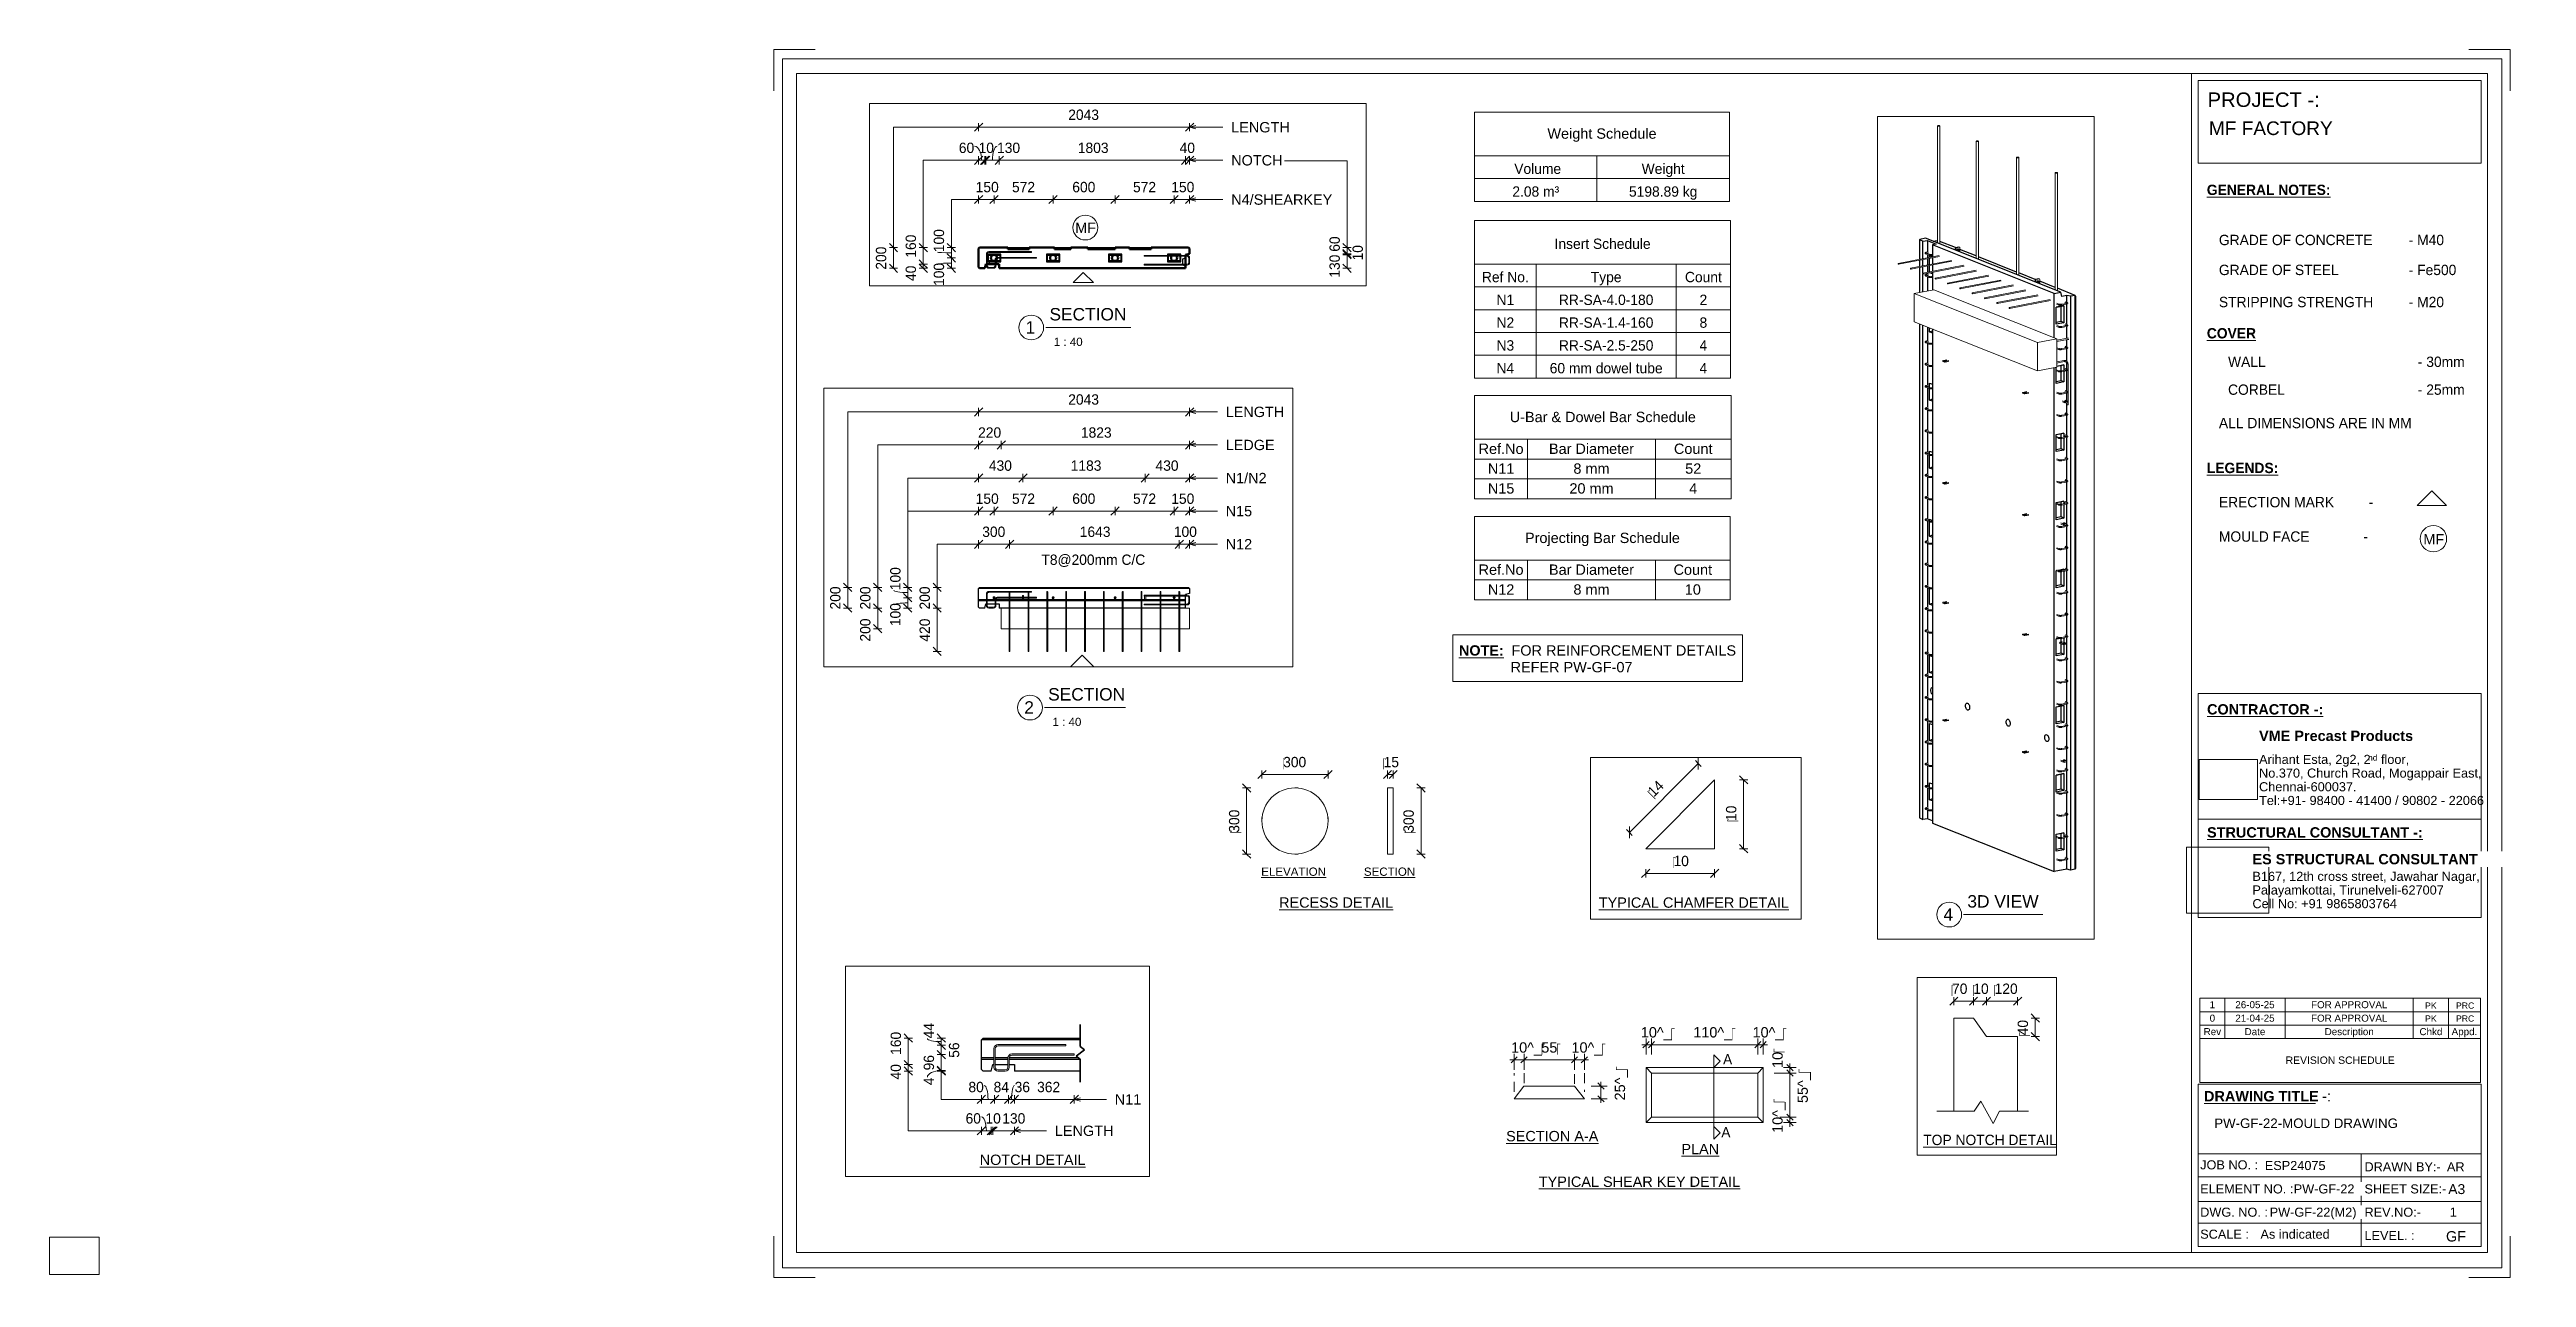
# Paper-space layout 'Layout1' of a CAD drawing. Header units: millimetres. Extents: x 0 to 599, y -1 to 296.
# The model-space entities are those that its viewports show. They can reach past a viewport. Long polylines and large blocks are cut down to what shows.
import ezdxf

# ---------------------------------------------------------------- set-up
doc = ezdxf.new("R2010")
doc.units = ezdxf.units.MM
doc.linetypes.add('Dash', pattern=[6.36, 3.18, -3.18])
doc.linetypes.add('Overhead', pattern=[3.97, 2.38, -1.59])
for name, color, linetype, lineweight in [('A-ANNO-DIMS', 211, 'Continuous', 9), ('A-ANNO-DIMS-1', 211, 'Continuous', 9), ('A-ANNO-DIMS-25', 211, 'Continuous', 9), ('A-ANNO-DIMS-3', 211, 'Continuous', 9), ('A-ANNO-DIMS-40', 211, 'Continuous', 9), ('A-ANNO-DIMS-80', 211, 'Continuous', 9), ('A-DETL-GENF', 92, 'Continuous', 18), ('A-DETL-MBND', 5, 'Continuous', 18), ('A-DETL-MEDM', 33, 'Continuous', 35), ('A-DETL-THIN', 151, 'Continuous', 18), ('A-FLOR-OVHD', 1, 'Overhead', 18), ('A-GENM', 13, 'Continuous', 18), ('A-WALL', 113, 'Continuous', 25), ('A-WALL-HDLN', 110, 'Dash', 25), ('G-ANNO-SCHD', 231, 'Continuous', 9), ('G-ANNO-TEXT', 231, 'Continuous', 9), ('G-ANNO-TTLB', 6, 'Continuous', 9), ('G-ANNO-TTLB-MEDM', 33, 'Continuous', 9), ('G-ANNO-TTLB-THIN', 151, 'Continuous', 9), ('S-BEAM', 12, 'Continuous', 18), ('S-BEAM-HDLN', 1, 'Dash', 18), ('S-RBAR', 171, 'Continuous', 18)]:
    doc.layers.add(name, color=color, linetype=linetype, lineweight=lineweight)
doc.layers.add('G-ANNO-NPLT', color=191, linetype='Continuous')
doc.styles.add('Arial_1', font='arial.ttf', dxfattribs={"height": 100})
doc.styles.add('Arial_10', font='arial.ttf', dxfattribs={"height": 3.3})
doc.styles.add('Arial_11', font='arial.ttf', dxfattribs={"height": 2.3})
doc.styles.add('Arial_12', font='arial.ttf', dxfattribs={"height": 1.8})
doc.styles.add('Arial_13', font='arial.ttf', dxfattribs={"height": 1.7})
doc.styles.add('Arial_14', font='arial.ttf', dxfattribs={"height": 2})
doc.styles.add('Arial_15', font='arial.ttf', dxfattribs={"height": 3})
doc.styles.add('Arial_16', font='arial.ttf', dxfattribs={"height": 1.5})
doc.styles.add('Arial_2', font='arial.ttf', dxfattribs={"height": 62.5})
doc.styles.add('Arial_3', font='arial.ttf', dxfattribs={"height": 7.5})
doc.styles.add('Arial_4', font='arial.ttf', dxfattribs={"height": 3.5})
doc.styles.add('Arial_5', font='arial.ttf', dxfattribs={"height": 2.2})
doc.styles.add('Arial_6', font='arial.ttf', dxfattribs={"height": 2.4})
doc.styles.add('Arial_7', font='arial.ttf', dxfattribs={"height": 2.5})
doc.styles.add('Arial_8', font='arial.ttf', dxfattribs={"height": 1.42976})
doc.styles.add('Arial_9', font='arial.ttf', dxfattribs={"height": 2.25})
doc.styles.add('Arial_B', font='arialbd.ttf', dxfattribs={"height": 2.5})
doc.styles.add('Nirmala UI', font='Nirmala.ttf', dxfattribs={"height": 2.5})
doc.styles.add('Nirmala UI Semilight_1', font='NirmalaS.ttf', dxfattribs={"height": 100})
doc.styles.add('Nirmala UI Semilight_2', font='NirmalaS.ttf', dxfattribs={"height": 62.5})
doc.styles.add('Nirmala UI Semilight_3', font='NirmalaS.ttf', dxfattribs={"height": 7.5})
doc.styles.add('Nirmala UI Semilight_4', font='NirmalaS.ttf', dxfattribs={"height": 200})
doc.styles.add('Nirmala UI Semilight_5', font='NirmalaS.ttf', dxfattribs={"height": 200})
doc.styles.add('Nirmala UI Semilight_6', font='NirmalaS.ttf', dxfattribs={"height": 2.5})
doc.styles.add('Nirmala UI Semilight_7', font='NirmalaS.ttf', dxfattribs={"height": 2.5})
doc.styles.add('Nirmala UI Semilight_B', font='', dxfattribs={"height": 2.5})
doc.styles.get('Nirmala UI Semilight_B').set_extended_font_data('Nirmala UI Semilight', bold=True)
doc.dimstyles.new('Arrow_Filled_-_2_5_NI_UI', dxfattribs={"dimscale": 304.8, "dimtxt": 104.736395, "dimasz": 0.262467, "dimexe": 0.131234, "dimexo": 0.0625, "dimgap": 0.131234, "dimtad": 1, "dimdec": 0, "dimzin": 0, "dimdsep": 46, "dimtxsty": 'Nirmala UI Semilight_1', "dimblk1": 'OBLIQUE', "dimblk2": 'OBLIQUE', "dimsah": 1, "dimcen": 0.09, "dimazin": 0, "dimtfac": 1, "dimtdec": 4, "dimtix": 1, "dimtmove": 0, "dimatfit": 3, "dimfxl": 0.131234, "dimfxlon": 1, "dimtvp": 1, "dimtolj": 1, "dimtzin": 0, "dimarcsym": 2})
doc.dimstyles.new('Arrow_Filled_-_2_5_NI_UI_1', dxfattribs={"dimscale": 304.8, "dimtxt": 104.736395, "dimasz": 0.262467, "dimexe": 0.131234, "dimexo": 0.0625, "dimgap": 0.131234, "dimtad": 1, "dimdec": 0, "dimzin": 0, "dimdsep": 46, "dimtxsty": 'Nirmala UI Semilight_1', "dimblk1": 'OBLIQUE', "dimblk2": 'OBLIQUE', "dimsah": 1, "dimcen": 0.09, "dimazin": 0, "dimtfac": 1, "dimtdec": 4, "dimtix": 1, "dimtmove": 1, "dimatfit": 3, "dimfxl": 0.131234, "dimfxlon": 1, "dimtvp": 1, "dimtolj": 1, "dimtzin": 0, "dimarcsym": 2})
doc.dimstyles.new('Arrow_Filled_-_2_5_NI_UI_2', dxfattribs={"dimscale": 304.8, "dimtxt": 104.736395, "dimasz": 0.262467, "dimexe": 0.131234, "dimexo": 0.0625, "dimgap": 0.131234, "dimtad": 1, "dimdec": 0, "dimzin": 0, "dimdsep": 46, "dimtxsty": 'Nirmala UI Semilight_1', "dimblk1": 'OBLIQUE', "dimblk2": 'OBLIQUE', "dimsah": 1, "dimcen": 0.09, "dimazin": 0, "dimtfac": 1, "dimtdec": 4, "dimtix": 1, "dimtmove": 2, "dimatfit": 3, "dimfxl": 0.131234, "dimfxlon": 1, "dimtvp": 1, "dimtolj": 1, "dimtzin": 0, "dimarcsym": 2})
doc.dimstyles.new('Arrow_Filled_-_2_5_NI_UI_3', dxfattribs={"dimscale": 304.8, "dimtxt": 65.460247, "dimasz": 0.164042, "dimexe": 0.082021, "dimexo": 0.0625, "dimgap": 0.082021, "dimtad": 1, "dimdec": 0, "dimzin": 0, "dimdsep": 46, "dimtxsty": 'Nirmala UI Semilight_2', "dimblk1": 'OBLIQUE', "dimblk2": 'OBLIQUE', "dimsah": 1, "dimcen": 0.09, "dimazin": 0, "dimtfac": 1, "dimtdec": 4, "dimtix": 1, "dimtmove": 2, "dimatfit": 3, "dimfxl": 0.082021, "dimfxlon": 1, "dimtvp": 1, "dimtolj": 1, "dimtzin": 0, "dimarcsym": 2})
doc.dimstyles.new('Arrow_Filled_-_2_5_NI_UI_4', dxfattribs={"dimscale": 304.8, "dimtxt": 65.460247, "dimasz": 0.164042, "dimexe": 0.082021, "dimexo": 0.0625, "dimgap": 0.082021, "dimtad": 1, "dimdec": 0, "dimzin": 0, "dimdsep": 46, "dimtxsty": 'Nirmala UI Semilight_2', "dimblk1": 'OBLIQUE', "dimblk2": 'OBLIQUE', "dimsah": 1, "dimcen": 0.09, "dimazin": 0, "dimtfac": 1, "dimtdec": 4, "dimtix": 1, "dimtmove": 0, "dimatfit": 3, "dimfxl": 0.082021, "dimfxlon": 1, "dimtvp": 1, "dimtolj": 1, "dimtzin": 0, "dimarcsym": 2})
doc.dimstyles.new('Arrow_Filled_-_2_5_NI_UI_5', dxfattribs={"dimscale": 304.8, "dimtxt": 65.460247, "dimasz": 0.164042, "dimexe": 0.082021, "dimexo": 0.0625, "dimgap": 0.082021, "dimtad": 1, "dimdec": 0, "dimzin": 0, "dimdsep": 46, "dimtxsty": 'Nirmala UI Semilight_2', "dimblk1": 'OBLIQUE', "dimblk2": 'OBLIQUE', "dimsah": 1, "dimcen": 0.09, "dimazin": 0, "dimtfac": 1, "dimtdec": 4, "dimtix": 1, "dimtmove": 1, "dimatfit": 3, "dimfxl": 0.082021, "dimfxlon": 1, "dimtvp": 1, "dimtolj": 1, "dimtzin": 0, "dimarcsym": 2})
doc.dimstyles.new('Arrow_Filled_-_2_5_NI_UI_6', dxfattribs={"dimscale": 304.8, "dimtxt": 7.85523, "dimasz": 0.019685, "dimexe": 0.009843, "dimexo": 0.0625, "dimgap": 0.009843, "dimtad": 1, "dimdec": 0, "dimzin": 0, "dimdsep": 46, "dimtxsty": 'Nirmala UI Semilight_3', "dimblk1": 'OBLIQUE', "dimblk2": 'OBLIQUE', "dimsah": 1, "dimcen": 0.09, "dimazin": 0, "dimtfac": 1, "dimtdec": 4, "dimtix": 1, "dimtmove": 0, "dimatfit": 3, "dimfxl": 0.009843, "dimfxlon": 1, "dimtvp": 1, "dimtolj": 1, "dimtzin": 0, "dimarcsym": 2})
doc.dimstyles.new('Arrow_Filled_-_2_5_NI_UI_7', dxfattribs={"dimscale": 304.8, "dimtxt": 209.472789, "dimasz": 0.524934, "dimexe": 0.262467, "dimexo": 0.0625, "dimgap": 0.262467, "dimtad": 1, "dimdec": 0, "dimzin": 0, "dimdsep": 46, "dimtxsty": 'Nirmala UI Semilight_4', "dimblk1": 'OBLIQUE', "dimblk2": 'OBLIQUE', "dimsah": 1, "dimcen": 0.09, "dimazin": 0, "dimtfac": 1, "dimtdec": 4, "dimtix": 1, "dimtmove": 2, "dimatfit": 3, "dimfxl": 0.262467, "dimfxlon": 1, "dimtvp": 1, "dimtolj": 1, "dimtzin": 0, "dimarcsym": 2})
doc.dimstyles.new('Arrow_Filled_-_2_5_NI_UI_8', dxfattribs={"dimscale": 304.8, "dimtxt": 209.472789, "dimasz": 0.524934, "dimexe": 0.262467, "dimexo": 0.0625, "dimgap": 0.262467, "dimtad": 1, "dimdec": 0, "dimzin": 0, "dimdsep": 46, "dimtxsty": 'Nirmala UI Semilight_4', "dimblk1": 'OBLIQUE', "dimblk2": 'OBLIQUE', "dimsah": 1, "dimcen": 0.09, "dimazin": 0, "dimtfac": 1, "dimtdec": 4, "dimtix": 1, "dimtmove": 0, "dimatfit": 3, "dimfxl": 0.262467, "dimfxlon": 1, "dimtvp": 1, "dimtolj": 1, "dimtzin": 0, "dimarcsym": 2})
doc.dimstyles.new('Arrow_Filled_-_2_5_NI_UI_9', dxfattribs={"dimscale": 304.8, "dimtxt": 2.61841, "dimasz": 0.006562, "dimexe": 0.003281, "dimexo": 0.0625, "dimgap": 0.003281, "dimtad": 1, "dimdec": 0, "dimzin": 0, "dimdsep": 46, "dimtxsty": 'Nirmala UI Semilight_7', "dimblk1": 'OBLIQUE', "dimblk2": 'OBLIQUE', "dimsah": 1, "dimcen": 0.09, "dimazin": 0, "dimtfac": 1, "dimtdec": 4, "dimtix": 1, "dimtmove": 0, "dimatfit": 3, "dimfxl": 0.003281, "dimfxlon": 1, "dimtvp": 1, "dimtolj": 1, "dimtzin": 0, "dimarcsym": 2})
doc.dimstyles.new('Diagonal_-_2_5mm_Arial', dxfattribs={"dimscale": 304.8, "dimtxt": 2.550648, "dimasz": 0.004921, "dimexe": 0.004921, "dimexo": 0.0625, "dimgap": 0.003281, "dimtad": 1, "dimdec": 0, "dimzin": 0, "dimdsep": 46, "dimtxsty": 'Arial_7', "dimblk1": 'OBLIQUE', "dimblk2": 'OBLIQUE', "dimsah": 1, "dimcen": 0.09, "dimdle": 0.003281, "dimazin": 0, "dimtfac": 1, "dimtdec": 4, "dimtix": 1, "dimtmove": 2, "dimatfit": 3, "dimfxl": 0.007874, "dimfxlon": 1, "dimtvp": 1, "dimtolj": 1, "dimtzin": 0, "dimarcsym": 2})
doc.dimstyles.new('Diagonal_-_2_5mm_Arial_1', dxfattribs={"dimscale": 304.8, "dimtxt": 2.550648, "dimasz": 0.004921, "dimexe": 0.004921, "dimexo": 0.0625, "dimgap": 0.003281, "dimtad": 1, "dimdec": 0, "dimzin": 0, "dimdsep": 46, "dimtxsty": 'Arial_7', "dimblk1": 'OBLIQUE', "dimblk2": 'OBLIQUE', "dimsah": 1, "dimcen": 0.09, "dimdle": 0.003281, "dimazin": 0, "dimtfac": 1, "dimtdec": 4, "dimtix": 1, "dimtmove": 0, "dimatfit": 3, "dimfxl": 0.007874, "dimfxlon": 1, "dimtvp": 1, "dimtolj": 1, "dimtzin": 0, "dimarcsym": 2})
picture_1 = doc.add_image_def('image1.jpg', size_in_pixel=(996, 686))
picture_2 = doc.add_image_def('image2.jpg', size_in_pixel=(1600, 1280))

psp = doc.layouts.get("Layout1")

msp = doc.modelspace()

# ---------------------------------------------------------------- texts
at = {"layer": 'G-ANNO-TEXT', "color": 7, "attachment_point": 1}
for s, insert, char_height, width, style in [('LENGTH', (7540.16, 14861.63), 100, 686.2445, 'Arial_1'), ('LEDGE', (7540.16, 14541.63), 100, 570.8015, 'Arial_1'), ('LENGTH', (1894.65, 14327.81), 100, 686.2445, 'Arial_1'), ('N1/N2', (7540.16, 14221.63), 100, 477.8058, 'Arial_1'), ('NOTCH', (1894.65, 14007.81), 100, 602.869, 'Arial_1'), ('N15', (7540.16, 13901.63), 100, 307.848, 'Arial_1'), ('N4/SHEARKEY', (1894.65, 13628.04), 100, 1180.084, 'Arial_1'), ('N12', (7540.16, 13581.63), 100, 307.848, 'Arial_1'), ('MF', (385.05, 13355.18), 100, 240.5062, 'Arial_1'), ('N11', (12021.52, 12774.15), 62.5, 192.405, 'Arial_2'), ('LENGTH', (11659.52, 12584.4), 62.5, 428.9028, 'Arial_2'), ('\\LNOTCH DETAIL', (11204.7, 12408.86), 62.5, 777.6369, 'Arial_2'), ('\\LTYPICAL CHAMFER DETAIL', (12253.3, 3087.48), 7.5, 166.9113, 'Arial_3'), ('\\LTOP NOTCH DETAIL', (12790.21, 1307.17), 200, 2975.864, 'Nirmala UI Semilight_5')]:
    msp.add_mtext(s, dxfattribs=dict(at, insert=insert, char_height=char_height, width=width, style=style))

# ---------------------------------------------------------------- blocks, each defined once
blk = doc.blocks.new('ES-Landscape-A3 - ES-Landscape-A3-502445-PW-GF-22-MOULD DRAWING')
at = {"layer": 'G-ANNO-TTLB'}
for p, q in [((175.24, 296.27), (185.24, 296.27)), ((175.24, 296.27), (175.24, 286.27)), ((595.24, 296.27), (585.24, 296.27)), ((595.24, 296.27), (595.24, 286.27)), ((519.77, 140.54), (588.2, 140.54)), ((519.77, 86.33), (519.77, 140.54)), ((588.2, 86.33), (588.2, 140.54)), ((519.77, 110.14), (588.2, 110.14)), ((519.77, 6.78), (519.77, 46.03)), ((588.2, 6.78), (588.2, 46.03)), ((559.23, 29.2), (559.23, 6.78)), ((175.24, -0.73), (175.24, 9.27)), ((595.24, -0.73), (595.24, 9.27)), ((175.24, -0.73), (185.24, -0.73)), ((595.24, -0.73), (585.24, -0.73))]:
    blk.add_line(p, q, dxfattribs=at)
at = {"layer": 'G-ANNO-TTLB-MEDM'}
for p, q in [((180.73, 290.44), (180.73, 5.31)), ((180.73, 290.44), (589.79, 290.44)), ((518.17, 290.44), (518.17, 5.31)), ((519.77, 268.77), (519.77, 288.77)), ((519.77, 288.77), (588.2, 288.77)), ((588.2, 288.77), (588.2, 268.77)), ((589.79, 290.44), (589.79, 5.31)), ((588.2, 268.77), (519.77, 268.77)), ((519.77, 86.33), (588.2, 86.33)), ((519.77, 6.78), (588.2, 6.78)), ((180.73, 5.31), (589.79, 5.31))]:
    blk.add_line(p, q, dxfattribs=at)
at = {"layer": 'G-ANNO-TTLB-THIN'}
for p, q in [((177.29, 294.03), (177.29, 1.56)), ((593.23, 294.03), (177.29, 294.03)), ((593.23, 1.56), (593.23, 294.03)), ((519.77, 46.03), (588.2, 46.03)), ((519.77, 29.2), (588.2, 29.2)), ((519.77, 23.64), (588.2, 23.64)), ((519.77, 17.68), (588.2, 17.68)), ((519.77, 12.43), (588.2, 12.43)), ((177.29, 1.56), (593.23, 1.56))]:
    blk.add_line(p, q, dxfattribs=at)
at = {"layer": 'G-ANNO-TTLB', "char_height": 2.2, "attachment_point": 1, "style": 'Arial_5'}
for s, insert, width in [('No.370, Church Road, Mogappair East,', (534.5, 122.37), 63.4135), ('Tel:+91- 98400 - 41400 / 90802 - 22066 ', (534.5, 115.75), 65.2574), ('Chennai-600037.', (534.5, 119.06), 27.6582), ('Cell No: +91 9865803764', (532.9, 90.79), 41.0464), ('Palayamkottai, Tirunelveli-627007', (532.9, 94.09), 54.4346), ('JOB NO. :', (520.26, 27.61), 16.5949), ('DRAWN BY:-', (560, 27.14), 21.7257), ('ELEMENT NO. :', (520.26, 21.79), 26.5359), ('SHEET SIZE:-', (560, 21.79), 23.2489), ('DWG. NO. :', (520.26, 16.16), 19.481), ('REV.NO:-', (560, 16.16), 16.0338), ('SCALE :', (520.26, 10.84), 13.8692), ('LEVEL. :', (560, 10.53), 14.3502)]:
    blk.add_mtext(s, dxfattribs=dict(at, insert=insert, width=width))
at = {"layer": 'G-ANNO-TTLB'}
image = blk.add_image(picture_1, insert=(520, 114.84), size_in_units=(14.11, 9.72), dxfattribs=at)
image.dxf.flags = 7
image = blk.add_image(picture_2, insert=(516.95, 87.39), size_in_units=(19.92, 15.93), dxfattribs=at)
image.dxf.flags = 7
at = {"layer": 'G-ANNO-TTLB', "attachment_point": 1, "bg_fill": 3, "box_fill_scale": 1.25, "bg_fill_color": 256, "bg_fill_true_color": 13158600, "bg_fill_transparency": 0}
for s, insert, char_height, width, style in [('PROJECT -:', (522.05, 285.89), 3.5, 33.3502, 'Arial_4'), ('\\LCONTRACTOR -:', (521.92, 137.94), 2.5, 33.9114, 'Arial_B'), ('\\LSTRUCTURAL CONSULTANT -:', (521.92, 108.18), 2.5, 62.8523, 'Arial_B'), ('\\LDRAWING TITLE', (521.19, 44.36), 2.5, 33.4304, 'Arial_B'), ('A3', (580.27, 21.84), 2.4, 4.9705, 'Arial_6')]:
    blk.add_mtext(s, dxfattribs=dict(at, insert=insert, char_height=char_height, width=width, style=style))
at = {"layer": 'G-ANNO-TTLB', "char_height": 2.5, "attachment_point": 1, "style": 'Arial_B', "bg_fill": 3, "box_fill_scale": 1.25, "bg_fill_color": 256, "bg_fill_true_color": 13158600, "bg_fill_transparency": 0}
for s, insert, width in [('VME Precast Products', (534.5, 131.53), 45.135), ('ES STRUCTURAL CONSULTANT', (532.9, 101.7), 65.6582), ('\\fArial|b1|i0|c0|p34|; ', (548.78, 44.36), 1.2025)]:
    blk.add_mtext(s, dxfattribs=dict(at, insert=insert, width=width))
at = {"layer": 'G-ANNO-TTLB', "attachment_point": 1}
for s, insert, char_height, width, style in [('Arihant Esta, 2g2, 2', (534.5, 125.68), 2.2, 31.9873, 'Arial_5'), ('nd', (560.89, 125.72), 1.43, 2.7257, 'Arial_8'), (' floor,', (563.14, 125.68), 2.2, 9.1392, 'Arial_5'), ('B167, 12th cross street, Jawahar Nagar,', (532.9, 97.4), 2.2, 65.1772, 'Arial_5')]:
    blk.add_mtext(s, dxfattribs=dict(at, insert=insert, char_height=char_height, width=width, style=style))
at = {"layer": 'G-ANNO-TTLB', "insert": (549.77, 44.36), "char_height": 2.5, "width": 2.6456, "attachment_point": 1, "style": 'Arial_7', "bg_fill": 3, "box_fill_scale": 1.25, "bg_fill_color": 256, "bg_fill_true_color": 13158600, "bg_fill_transparency": 0}
blk.add_mtext('-:', dxfattribs=at)
blk = doc.blocks.new('DIMBLOCK61-PW-GF-22-MOULD DRAWING')
at = {"layer": 'A-ANNO-DIMS-1'}
for p, q in [((421.01, 48.71), (417.2, 48.71)), ((421.01, 50.02), (419.44, 50.02)), ((421.01, 51.02), (421.01, 48.71)), ((421.01, 50.02), (422.51, 50.02)), ((421.01, 48.71), (422.51, 48.71))]:
    blk.add_line(p, q, dxfattribs=at)
at = {"layer": 'A-ANNO-DIMS-1', "lineweight": 35}
for p, q in [((421.01, 50.02), (420.26, 50.77)), ((421.01, 48.71), (420.26, 49.46)), ((421.01, 50.02), (421.76, 49.27)), ((421.01, 48.71), (421.76, 47.96))]:
    blk.add_line(p, q, dxfattribs=at)
at = {"layer": 'A-ANNO-DIMS-1', "color": 0, "insert": (416.76, 49.95), "char_height": 2.5, "width": 4.6147, "attachment_point": 1, "rotation": 90, "line_spacing_factor": 0.941778, "style": 'Arial_7'}
blk.add_mtext('10\\fArial|b0|i0|c254|p34|;\u202a', dxfattribs=at)
blk = doc.blocks.new('_Oblique')
at = {"color": 0, "linetype": 'ByBlock', "lineweight": -2}
blk.add_line((-0.5, -0.5), (0.5, 0.5), dxfattribs=at)
blk = doc.blocks.new('DIMBLOCK62-PW-GF-22-MOULD DRAWING')
at = {"layer": 'A-ANNO-DIMS-1'}
for p, q in [((421.01, 48.71), (417.2, 48.71)), ((421.01, 48.71), (421.01, 38.03)), ((421.01, 48.71), (422.51, 48.71)), ((421.01, 38.03), (418.61, 38.03)), ((421.01, 38.03), (422.51, 38.03))]:
    blk.add_line(p, q, dxfattribs=at)
at = {"layer": 'A-ANNO-DIMS-1', "lineweight": 35}
for p, q in [((421.01, 48.71), (420.26, 49.46)), ((421.01, 48.71), (421.76, 47.96)), ((421.01, 38.03), (420.26, 38.78)), ((421.01, 38.03), (421.76, 37.28))]:
    blk.add_line(p, q, dxfattribs=at)
at = {"layer": 'A-ANNO-DIMS-1', "color": 0, "insert": (422.85, 41.45), "char_height": 2.5, "width": 4.6147, "attachment_point": 1, "rotation": 90, "line_spacing_factor": 0.941778, "style": 'Arial_7'}
blk.add_mtext('55^_\\fArial|b0|i0|c254|p34|;\u202a', dxfattribs=at)
blk = doc.blocks.new('DIMBLOCK63-PW-GF-22-MOULD DRAWING')
at = {"layer": 'A-ANNO-DIMS-1'}
for p, q in [((421.01, 38.03), (418.61, 38.03)), ((421.01, 36.72), (419.44, 36.72)), ((421.01, 38.03), (421.01, 35.72)), ((421.01, 38.03), (422.51, 38.03)), ((421.01, 36.72), (422.51, 36.72))]:
    blk.add_line(p, q, dxfattribs=at)
at = {"layer": 'A-ANNO-DIMS-1', "lineweight": 35}
for p, q in [((421.01, 38.03), (420.26, 38.78)), ((421.01, 36.72), (420.26, 37.47)), ((421.01, 38.03), (421.76, 37.28)), ((421.01, 36.72), (421.76, 35.97))]:
    blk.add_line(p, q, dxfattribs=at)
at = {"layer": 'A-ANNO-DIMS-1', "color": 0, "insert": (416.76, 34.24), "char_height": 2.5, "width": 4.6147, "attachment_point": 1, "rotation": 90, "line_spacing_factor": 0.941778, "style": 'Arial_7'}
blk.add_mtext('10^_\\fArial|b0|i0|c254|p34|;\u202a', dxfattribs=at)
blk = doc.blocks.new('DIMBLOCK64-PW-GF-22-MOULD DRAWING')
at = {"layer": 'A-ANNO-DIMS-1'}
for p, q in [((385.21, 55.57), (387.52, 55.57)), ((386.21, 55.57), (386.21, 57.07)), ((386.21, 55.57), (386.21, 53.17)), ((387.52, 55.57), (387.52, 57.07)), ((387.52, 55.57), (387.52, 53.17))]:
    blk.add_line(p, q, dxfattribs=at)
at = {"layer": 'A-ANNO-DIMS-1', "lineweight": 35}
for p, q in [((386.21, 55.57), (385.46, 54.82)), ((386.21, 55.57), (386.96, 56.32)), ((387.52, 55.57), (386.77, 54.82)), ((387.52, 55.57), (388.27, 56.32))]:
    blk.add_line(p, q, dxfattribs=at)
at = {"layer": 'A-ANNO-DIMS-1', "color": 0, "insert": (384.95, 59.82), "char_height": 2.5, "width": 4.6147, "attachment_point": 1, "line_spacing_factor": 0.941778, "style": 'Arial_7'}
blk.add_mtext('10^_\\fArial|b0|i0|c254|p34|;\u202a', dxfattribs=at)
blk = doc.blocks.new('DIMBLOCK65-PW-GF-22-MOULD DRAWING')
at = {"layer": 'A-ANNO-DIMS-1', "lineweight": 35}
for p, q in [((387.52, 55.57), (386.77, 54.82)), ((387.52, 55.57), (388.27, 56.32)), ((413.24, 55.57), (412.49, 54.82)), ((413.24, 55.57), (413.99, 56.32))]:
    blk.add_line(p, q, dxfattribs=at)
at = {"layer": 'A-ANNO-DIMS-1'}
for p, q in [((387.52, 55.57), (387.52, 57.07)), ((387.52, 55.57), (413.24, 55.57)), ((387.52, 55.57), (387.52, 53.17)), ((413.24, 55.57), (413.24, 57.07)), ((413.24, 55.57), (413.24, 53.17))]:
    blk.add_line(p, q, dxfattribs=at)
at = {"layer": 'A-ANNO-DIMS-1', "color": 0, "insert": (397.63, 59.82), "char_height": 2.5, "width": 6.5924, "attachment_point": 1, "line_spacing_factor": 0.941778, "style": 'Arial_7'}
blk.add_mtext('110^_\\fArial|b0|i0|c254|p34|;\u202a', dxfattribs=at)
blk = doc.blocks.new('DIMBLOCK66-PW-GF-22-MOULD DRAWING')
at = {"layer": 'A-ANNO-DIMS-1', "lineweight": 35}
for p, q in [((413.24, 55.57), (412.49, 54.82)), ((413.24, 55.57), (413.99, 56.32)), ((414.55, 55.57), (413.8, 54.82)), ((414.55, 55.57), (415.3, 56.32))]:
    blk.add_line(p, q, dxfattribs=at)
at = {"layer": 'A-ANNO-DIMS-1'}
for p, q in [((413.24, 55.57), (413.24, 57.07)), ((413.24, 55.57), (415.55, 55.57)), ((413.24, 55.57), (413.24, 53.17)), ((414.55, 55.57), (414.55, 57.07)), ((414.55, 55.57), (414.55, 53.17))]:
    blk.add_line(p, q, dxfattribs=at)
at = {"layer": 'A-ANNO-DIMS-1', "color": 0, "insert": (411.97, 59.82), "char_height": 2.5, "width": 4.6147, "attachment_point": 1, "line_spacing_factor": 0.941778, "style": 'Arial_7'}
blk.add_mtext('10^_\\fArial|b0|i0|c254|p34|;\u202a', dxfattribs=at)
blk = doc.blocks.new('DIMBLOCK67-PW-GF-22-MOULD DRAWING')
at = {"layer": 'A-ANNO-DIMS-1'}
for p, q in [((375.31, 45.57), (372.91, 45.57)), ((375.31, 42.47), (372.91, 42.47)), ((375.31, 46.57), (375.31, 41.47)), ((375.31, 45.57), (376.81, 45.57)), ((375.31, 42.47), (376.81, 42.47))]:
    blk.add_line(p, q, dxfattribs=at)
at = {"layer": 'A-ANNO-DIMS-1', "lineweight": 35}
for p, q in [((375.31, 45.57), (374.56, 46.32)), ((375.31, 42.47), (374.56, 43.22)), ((375.31, 45.57), (376.06, 44.82)), ((375.31, 42.47), (376.06, 41.72))]:
    blk.add_line(p, q, dxfattribs=at)
at = {"layer": 'A-ANNO-DIMS-1', "color": 0, "insert": (378.64, 42.09), "char_height": 2.5, "width": 4.6147, "attachment_point": 1, "rotation": 90, "line_spacing_factor": 0.941778, "style": 'Arial_7'}
blk.add_mtext('25^_\\fArial|b0|i0|c254|p34|;\u202a', dxfattribs=at)
blk = doc.blocks.new('DIMBLOCK68-PW-GF-22-MOULD DRAWING')
at = {"layer": 'A-ANNO-DIMS-1'}
for p, q in [((353.29, 51.9), (356.7, 51.9)), ((354.29, 51.9), (354.29, 53.4)), ((354.29, 51.9), (354.29, 49.5)), ((356.7, 51.9), (356.7, 53.4)), ((356.7, 51.9), (356.7, 49.5))]:
    blk.add_line(p, q, dxfattribs=at)
at = {"layer": 'A-ANNO-DIMS-1', "lineweight": 35}
for p, q in [((354.29, 51.9), (353.54, 51.15)), ((354.29, 51.9), (355.04, 52.65)), ((356.7, 51.9), (355.95, 51.15)), ((356.7, 51.9), (357.45, 52.65))]:
    blk.add_line(p, q, dxfattribs=at)
at = {"layer": 'A-ANNO-DIMS-1', "color": 0, "insert": (353.57, 56.15), "char_height": 2.5, "width": 4.6147, "attachment_point": 1, "line_spacing_factor": 0.941778, "style": 'Arial_7'}
blk.add_mtext('10^_\\fArial|b0|i0|c254|p34|;\u202a', dxfattribs=at)
blk = doc.blocks.new('DIMBLOCK69-PW-GF-22-MOULD DRAWING')
at = {"layer": 'A-ANNO-DIMS-1', "lineweight": 35}
for p, q in [((356.7, 51.9), (355.95, 51.15)), ((356.7, 51.9), (357.45, 52.65)), ((368.89, 51.9), (368.14, 51.15)), ((368.89, 51.9), (369.64, 52.65))]:
    blk.add_line(p, q, dxfattribs=at)
at = {"layer": 'A-ANNO-DIMS-1'}
for p, q in [((356.7, 51.9), (356.7, 53.4)), ((356.7, 51.9), (368.89, 51.9)), ((356.7, 51.9), (356.7, 49.5)), ((368.89, 51.9), (368.89, 53.4)), ((368.89, 51.9), (368.89, 49.5))]:
    blk.add_line(p, q, dxfattribs=at)
at = {"layer": 'A-ANNO-DIMS-1', "color": 0, "insert": (360.87, 56.15), "char_height": 2.5, "width": 4.6147, "attachment_point": 1, "line_spacing_factor": 0.941778, "style": 'Arial_7'}
blk.add_mtext('55\\fArial|b0|i0|c254|p34|;\u202a', dxfattribs=at)
blk = doc.blocks.new('DIMBLOCK70-PW-GF-22-MOULD DRAWING')
at = {"layer": 'A-ANNO-DIMS-1', "lineweight": 35}
for p, q in [((368.89, 51.9), (368.14, 51.15)), ((368.89, 51.9), (369.64, 52.65)), ((371.29, 51.9), (370.54, 51.15)), ((371.29, 51.9), (372.04, 52.65))]:
    blk.add_line(p, q, dxfattribs=at)
at = {"layer": 'A-ANNO-DIMS-1'}
for p, q in [((368.89, 51.9), (368.89, 53.4)), ((368.89, 51.9), (372.29, 51.9)), ((368.89, 51.9), (368.89, 49.5)), ((371.29, 51.9), (371.29, 53.4)), ((371.29, 51.9), (371.29, 49.5))]:
    blk.add_line(p, q, dxfattribs=at)
at = {"layer": 'A-ANNO-DIMS-1', "color": 0, "insert": (368.17, 56.15), "char_height": 2.5, "width": 4.6147, "attachment_point": 1, "line_spacing_factor": 0.941778, "style": 'Arial_7'}
blk.add_mtext('10^_\\fArial|b0|i0|c254|p34|;\u202a', dxfattribs=at)
blk = doc.blocks.new('Viewport - M_View Title-1040-PW-GF-22-MOULD DRAWING')
at = {"layer": 'G-ANNO-TTLB'}
for start, end in [(360, 180), (180, 0)]:
    blk.add_arc((-3.5, 0), 3, start, end, dxfattribs=at)
blk = doc.blocks.new('DIMBLOCK71-PW-GF-22-MOULD DRAWING')
at = {"layer": 'A-ANNO-DIMS-1'}
for p, q in [((289.57, 117.69), (288.57, 118.69)), ((289.57, 117.69), (288.57, 117.69)), ((289.57, 101.69), (289.57, 117.69)), ((289.57, 117.69), (290.57, 116.69)), ((289.57, 117.69), (290.57, 117.69)), ((289.57, 101.69), (288.57, 102.69)), ((289.57, 101.69), (288.57, 101.69)), ((289.57, 101.69), (290.57, 100.69)), ((289.57, 101.69), (290.57, 101.69))]:
    blk.add_line(p, q, dxfattribs=at)
at = {"layer": 'A-ANNO-DIMS-1', "color": 0, "insert": (285.31, 106.84), "char_height": 2.5, "width": 6.8555, "attachment_point": 1, "rotation": 90, "line_spacing_factor": 1.142579, "style": 'Nirmala UI Semilight_7'}
blk.add_mtext('\u202a300', dxfattribs=at)
blk = doc.blocks.new('DIMBLOCK72-PW-GF-22-MOULD DRAWING')
at = {"layer": 'A-ANNO-DIMS-1'}
for p, q in [((293.28, 120.92), (292.28, 119.92)), ((293.28, 120.92), (294.28, 121.92)), ((293.28, 120.92), (293.28, 121.92)), ((293.28, 120.92), (309.28, 120.92)), ((293.28, 120.92), (293.28, 119.92)), ((309.28, 120.92), (308.28, 119.92)), ((309.28, 120.92), (310.28, 121.92)), ((309.28, 120.92), (309.28, 121.92)), ((309.28, 120.92), (309.28, 119.92))]:
    blk.add_line(p, q, dxfattribs=at)
at = {"layer": 'A-ANNO-DIMS-1', "color": 0, "insert": (298.42, 125.18), "char_height": 2.5, "width": 6.8555, "attachment_point": 1, "line_spacing_factor": 1.142579, "style": 'Nirmala UI Semilight_7'}
blk.add_mtext('\u202a300', dxfattribs=at)
blk = doc.blocks.new('DIMBLOCK73-PW-GF-22-MOULD DRAWING')
at = {"layer": 'A-ANNO-DIMS-1'}
for p, q in [((323.66, 120.92), (322.66, 119.92)), ((323.66, 120.92), (324.66, 121.92)), ((323.66, 120.92), (323.66, 121.92)), ((323.66, 120.92), (325.03, 120.92)), ((323.66, 120.92), (323.66, 119.92)), ((325.03, 120.92), (324.03, 119.92)), ((325.03, 120.92), (326.03, 121.92)), ((325.03, 120.92), (325.03, 121.92)), ((325.03, 120.92), (325.03, 119.92))]:
    blk.add_line(p, q, dxfattribs=at)
at = {"layer": 'A-ANNO-DIMS-1', "color": 0, "insert": (322.73, 125.18), "char_height": 2.5, "width": 3.8848, "attachment_point": 1, "line_spacing_factor": 1.142579, "style": 'Nirmala UI Semilight_7'}
blk.add_mtext('\u202a15', dxfattribs=at)
blk = doc.blocks.new('DIMBLOCK74-PW-GF-22-MOULD DRAWING')
at = {"layer": 'A-ANNO-DIMS-1'}
for p, q in [((331.78, 117.69), (330.78, 118.69)), ((331.78, 117.69), (330.78, 117.69)), ((331.78, 117.69), (331.78, 101.69)), ((331.78, 117.69), (332.78, 116.69)), ((331.78, 117.69), (332.78, 117.69)), ((331.78, 101.69), (330.78, 102.69)), ((331.78, 101.69), (330.78, 101.69)), ((331.78, 101.69), (332.78, 100.69)), ((331.78, 101.69), (332.78, 101.69))]:
    blk.add_line(p, q, dxfattribs=at)
at = {"layer": 'A-ANNO-DIMS-1', "color": 0, "insert": (327.52, 106.84), "char_height": 2.5, "width": 6.8555, "attachment_point": 1, "rotation": 90, "line_spacing_factor": 1.142579, "style": 'Nirmala UI Semilight_7'}
blk.add_mtext('\u202a300', dxfattribs=at)
blk = doc.blocks.new('RR spread anchor face based - RR-SA-4_0-180-1726831-Elevation Top1')
at = {"layer": 'A-GENM'}
for p, q in [((-17711.43, 13031.3), (-17711.43, 13033.8)), ((-17711.43, 13033.8), (-17699.43, 13033.8)), ((-17711.43, 12996.3), (-17711.43, 13031.3)), ((-17711.43, 13031.3), (-17699.43, 13031.3)), ((-17699.43, 13033.8), (-17699.43, 13031.3)), ((-17699.43, 13031.3), (-17699.43, 12996.3)), ((-17711.43, 12993.8), (-17711.43, 12996.3)), ((-17711.43, 12996.3), (-17699.43, 12996.3)), ((-17699.43, 12993.8), (-17711.43, 12993.8)), ((-17699.43, 12996.3), (-17699.43, 12993.8))]:
    blk.add_line(p, q, dxfattribs=at)
blk = doc.blocks.new('M_Rectangular Corbel - M_Rectangular Corbel-1563094-Elevation Top1')
at = {"layer": 'S-BEAM'}
for p, q in [((-17915.43, 12713.8), (-17915.43, 12913.8)), ((-16092.93, 12913.8), (-16132.88, 12913.8)), ((-16092.93, 12913.8), (-16092.93, 12713.8)), ((-17915.43, 12713.8), (-17839.43, 12713.8)), ((-17831.43, 12713.8), (-17656.93, 12713.8)), ((-17648.93, 12713.8), (-17474.43, 12713.8)), ((-17466.38, 12713.8), (-17291.93, 12713.8)), ((-17283.88, 12713.8), (-17109.43, 12713.8)), ((-17101.38, 12713.8), (-16926.93, 12713.8)), ((-16918.88, 12713.8), (-16744.43, 12713.8)), ((-16736.38, 12713.8), (-16561.93, 12713.8)), ((-16553.93, 12713.8), (-16379.43, 12713.8)), ((-16371.38, 12713.8), (-16196.93, 12713.8)), ((-16188.93, 12713.8), (-16092.93, 12713.8))]:
    blk.add_line(p, q, dxfattribs=at)
at = {"layer": 'S-BEAM-HDLN'}
for p, q in [((-17839.38, 12713.8), (-17831.48, 12713.8)), ((-17656.88, 12713.8), (-17648.98, 12713.8)), ((-17474.38, 12713.8), (-17466.48, 12713.8)), ((-17291.88, 12713.8), (-17283.98, 12713.8)), ((-17109.38, 12713.8), (-17101.48, 12713.8)), ((-16926.88, 12713.8), (-16918.98, 12713.8)), ((-16744.38, 12713.8), (-16736.48, 12713.8)), ((-16561.88, 12713.8), (-16553.98, 12713.8)), ((-16379.38, 12713.8), (-16371.48, 12713.8)), ((-16196.88, 12713.8), (-16188.98, 12713.8))]:
    blk.add_line(p, q, dxfattribs=at)
blk = doc.blocks.new('M_Rectangular Corbel - M_Rectangular Corbel-1563094-3D Ortho')
at = {"layer": 'S-BEAM'}
for p, q in [((176.91, 9276.65), (340.94, 9308.4)), ((1383.69, 8893.57), (340.94, 9308.4)), ((176.91, 9036.47), (176.91, 9276.65)), ((176.91, 9276.65), (1219.66, 8861.81)), ((1219.66, 8621.63), (176.91, 9036.47)), ((1383.69, 8893.57), (1219.66, 8861.81)), ((1383.69, 8653.39), (1383.69, 8893.57)), ((1219.66, 8861.81), (1219.66, 8621.63)), ((1219.66, 8621.63), (1383.69, 8653.39))]:
    blk.add_line(p, q, dxfattribs=at)
blk = doc.blocks.new('Rebar Bar - Part 3195156606-431004-3D Ortho')
at = {"layer": 'S-RBAR'}
blk.add_line((329.5, 9607.82), (327.83, 9607.5), dxfattribs=at)
blk = doc.blocks.new('Rebar Bar - Part 2227165887-431004-3D Ortho')
at = {"layer": 'S-RBAR'}
for points in [[(302.22, 9608.66, 0), (302.59, 9608.52, 0), (302.99, 9608.38, 0), (303.42, 9608.24, 0), (303.88, 9608.11, 0), (304.37, 9607.97, 0), (304.88, 9607.84, 0), (305.42, 9607.71, 0), (305.99, 9607.59, 0), (306.57, 9607.47, 0), (307.18, 9607.36, 0), (307.81, 9607.26, 0), (308.45, 9607.16, 0), (309.12, 9607.07, 0), (309.79, 9606.98, 0), (310.49, 9606.91, 0), (311.19, 9606.84, 0), (311.91, 9606.78, 0), (312.63, 9606.72, 0), (313.37, 9606.68, 0), (314.11, 9606.64, 0), (314.85, 9606.61, 0), (315.6, 9606.59, 0), (316.36, 9606.57, 0), (317.11, 9606.57, 0), (317.87, 9606.57, 0), (318.62, 9606.59, 0), (319.37, 9606.61, 0), (320.12, 9606.64, 0), (320.86, 9606.67, 0), (321.6, 9606.72, 0), (322.32, 9606.77, 0), (323.04, 9606.83, 0), (323.75, 9606.9, 0), (324.44, 9606.98, 0), (325.12, 9607.06, 0), (325.78, 9607.15, 0), (326.43, 9607.25, 0), (327.06, 9607.35, 0), (327.67, 9607.46, 0), (327.83, 9607.5, 0)], [(299.26, 9601.23, 0), (299.84, 9601.01, 0), (300.43, 9600.8, 0), (301.04, 9600.6, 0), (301.67, 9600.42, 0), (302.32, 9600.24, 0), (302.98, 9600.07, 0), (303.66, 9599.91, 0), (304.36, 9599.76, 0), (305.08, 9599.62, 0), (305.8, 9599.48, 0), (306.55, 9599.36, 0), (307.31, 9599.24, 0), (308.08, 9599.14, 0), (308.86, 9599.04, 0), (309.65, 9598.95, 0), (310.45, 9598.87, 0), (311.27, 9598.8, 0), (312.09, 9598.74, 0), (312.91, 9598.69, 0), (313.74, 9598.65, 0), (314.58, 9598.61, 0), (315.42, 9598.59, 0), (316.27, 9598.58, 0), (317.11, 9598.57, 0), (317.95, 9598.57, 0), (318.8, 9598.59, 0), (319.64, 9598.61, 0), (320.48, 9598.64, 0), (321.31, 9598.69, 0), (322.14, 9598.74, 0), (322.96, 9598.8, 0), (323.77, 9598.87, 0), (324.57, 9598.94, 0), (325.37, 9599.03, 0), (326.15, 9599.13, 0), (326.92, 9599.23, 0), (327.68, 9599.35, 0), (328.42, 9599.47, 0), (329.15, 9599.6, 0), (329.35, 9599.64, 0)]]:
    blk.add_polyline3d(points, dxfattribs=at)
blk = doc.blocks.new('Rebar Bar - Part 2603964791-431004-3D Ortho')
at = {"layer": 'S-RBAR'}
for p, q in [((274.09, 9611.24), (299.26, 9601.23)), ((302.22, 9608.66), (277.05, 9618.68))]:
    blk.add_line(p, q, dxfattribs=at)
blk = doc.blocks.new('Rebar Bar - Part 2227165887-V1-3D Ortho')
at = {"layer": 'S-RBAR'}
for points in [[(274.09, 9611.24, 0), (273.53, 9611.48, 0), (272.99, 9611.72, 0), (272.47, 9611.98, 0), (271.96, 9612.26, 0), (271.46, 9612.56, 0), (270.99, 9612.88, 0), (270.52, 9613.24, 0), (270.07, 9613.63, 0), (269.64, 9614.06, 0), (269.23, 9614.55, 0), (268.85, 9615.11, 0), (268.51, 9615.73, 0), (268.24, 9616.42, 0), (268.06, 9617.17, 0), (267.97, 9617.95, 0), (268, 9618.75, 0), (268.15, 9619.52, 0), (268.38, 9620.24, 0), (268.69, 9620.89, 0), (269.05, 9621.47, 0), (269.45, 9621.99, 0), (269.87, 9622.45, 0), (270.31, 9622.86, 0), (270.77, 9623.23, 0), (271.24, 9623.57, 0), (271.73, 9623.88, 0), (272.23, 9624.17, 0), (272.75, 9624.43, 0), (273.28, 9624.69, 0), (273.83, 9624.92, 0), (274.4, 9625.15, 0), (274.98, 9625.36, 0), (275.59, 9625.56, 0), (276.21, 9625.76, 0), (276.85, 9625.94, 0), (277.5, 9626.11, 0), (278.18, 9626.28, 0), (278.87, 9626.43, 0), (279.57, 9626.58, 0), (279.77, 9626.62, 0)], [(275.53, 9619.48, 0), (275.55, 9619.46, 0), (275.62, 9619.41, 0), (275.73, 9619.33, 0), (275.89, 9619.23, 0), (276.09, 9619.11, 0), (276.33, 9618.99, 0), (276.61, 9618.86, 0), (276.93, 9618.72, 0), (277.05, 9618.68, 0)], [(275.55, 9616.81, 0), (275.62, 9616.86, 0), (275.73, 9616.94, 0), (275.89, 9617.04, 0), (276.09, 9617.16, 0)], [(278.55, 9618.11, 0), (279.03, 9618.24, 0), (279.53, 9618.37, 0), (280.07, 9618.5, 0), (280.62, 9618.63, 0), (281.2, 9618.74, 0), (281.29, 9618.76, 0)]]:
    blk.add_polyline3d(points, dxfattribs=at)
blk = doc.blocks.new('Rebar Bar - Part 1635732910-431004-3D Ortho')
at = {"layer": 'S-RBAR'}
for p, q in [((294.31, 9629.43), (279.77, 9626.62)), ((281.29, 9618.76), (295.96, 9621.6))]:
    blk.add_line(p, q, dxfattribs=at)
blk = doc.blocks.new('Rebar Bar - Part 1635732910-V2-3D Ortho')
at = {"layer": 'S-RBAR'}
for p, q in [((294.44, 8500.81), (279.77, 8497.97)), ((281.29, 8490.11), (295.96, 8492.95))]:
    blk.add_line(p, q, dxfattribs=at)
blk = doc.blocks.new('Rebar Bar - Part 1635732910-V3-3D Ortho')
at = {"layer": 'S-RBAR'}
for p, q in [((294.6, 5303), (279.77, 5300.12)), ((281.29, 5292.27), (295.96, 5295.11))]:
    blk.add_line(p, q, dxfattribs=at)
blk = doc.blocks.new('Rebar Bar - Part 3166313199-431004-3D Ortho')
at = {"layer": 'S-RBAR'}
for p, q in [((1399.21, 9186.74), (1382.68, 9193.31)), ((1379.72, 9185.88), (1396.26, 9179.3))]:
    blk.add_line(p, q, dxfattribs=at)
blk = doc.blocks.new('Rebar Bar - Part 2227165887-V4-3D Ortho')
at = {"layer": 'S-RBAR'}
for points in [[(1399.21, 9186.74, 0), (1399.58, 9186.6, 0), (1399.98, 9186.46, 0), (1400.41, 9186.32, 0), (1400.87, 9186.18, 0), (1401.36, 9186.05, 0), (1401.87, 9185.91, 0), (1402.42, 9185.79, 0), (1402.98, 9185.67, 0), (1403.57, 9185.55, 0), (1404.17, 9185.44, 0), (1404.8, 9185.33, 0), (1405.45, 9185.24, 0), (1406.11, 9185.14, 0), (1406.79, 9185.06, 0), (1407.48, 9184.98, 0), (1408.18, 9184.91, 0), (1408.9, 9184.85, 0), (1409.62, 9184.8, 0), (1410.36, 9184.75, 0), (1411.1, 9184.71, 0), (1411.85, 9184.68, 0), (1412.6, 9184.66, 0), (1413.35, 9184.65, 0), (1414.11, 9184.65, 0), (1414.86, 9184.65, 0), (1415.62, 9184.66, 0), (1416.37, 9184.68, 0), (1417.11, 9184.71, 0), (1417.86, 9184.75, 0), (1418.59, 9184.79, 0), (1419.32, 9184.85, 0), (1420.03, 9184.91, 0), (1420.74, 9184.98, 0), (1421.43, 9185.05, 0), (1422.11, 9185.14, 0), (1422.77, 9185.23, 0), (1423.42, 9185.33, 0), (1424.05, 9185.43, 0), (1424.66, 9185.54, 0), (1424.82, 9185.57, 0)], [(1396.26, 9179.3, 0), (1396.83, 9179.08, 0), (1397.43, 9178.88, 0), (1398.04, 9178.68, 0), (1398.67, 9178.49, 0), (1399.31, 9178.31, 0), (1399.98, 9178.14, 0), (1400.66, 9177.98, 0), (1401.36, 9177.83, 0), (1402.07, 9177.69, 0), (1402.8, 9177.56, 0), (1403.54, 9177.43, 0), (1404.3, 9177.32, 0), (1405.07, 9177.21, 0), (1405.85, 9177.11, 0), (1406.64, 9177.03, 0), (1407.45, 9176.95, 0), (1408.26, 9176.88, 0), (1409.08, 9176.82, 0), (1409.91, 9176.76, 0), (1410.74, 9176.72, 0), (1411.58, 9176.69, 0), (1412.42, 9176.66, 0), (1413.26, 9176.65, 0), (1414.1, 9176.65, 0), (1414.95, 9176.65, 0), (1415.79, 9176.66, 0), (1416.63, 9176.69, 0), (1417.47, 9176.72, 0), (1418.3, 9176.76, 0), (1419.13, 9176.81, 0), (1419.95, 9176.87, 0), (1420.76, 9176.94, 0), (1421.57, 9177.02, 0), (1422.36, 9177.11, 0), (1423.14, 9177.2, 0), (1423.91, 9177.31, 0), (1424.67, 9177.42, 0), (1425.42, 9177.55, 0), (1426.15, 9177.68, 0), (1426.34, 9177.72, 0)]]:
    blk.add_polyline3d(points, dxfattribs=at)
blk = doc.blocks.new('Rebar Bar - Part 3241041724-431004-3D Ortho')
at = {"layer": 'S-RBAR'}
for p, q in [((1462.65, 9192.9), (1424.82, 9185.57)), ((1426.34, 9177.72), (1464.17, 9185.04))]:
    blk.add_line(p, q, dxfattribs=at)
blk = doc.blocks.new('Rebar Bar - Part 2227165887-V5-3D Ortho')
at = {"layer": 'S-RBAR'}
for points in [[(1469.85, 9200.41, 0), (1470.41, 9200.18, 0), (1470.95, 9199.94, 0), (1471.47, 9199.68, 0), (1471.98, 9199.4, 0), (1472.48, 9199.1, 0), (1472.95, 9198.77, 0), (1473.42, 9198.42, 0), (1473.87, 9198.03, 0), (1474.3, 9197.59, 0), (1474.71, 9197.1, 0), (1475.09, 9196.55, 0), (1475.43, 9195.93, 0), (1475.7, 9195.24, 0), (1475.88, 9194.49, 0), (1475.97, 9193.7, 0), (1475.94, 9192.91, 0), (1475.8, 9192.14, 0), (1475.56, 9191.42, 0), (1475.25, 9190.76, 0), (1474.89, 9190.18, 0), (1474.49, 9189.67, 0), (1474.07, 9189.21, 0), (1473.63, 9188.8, 0), (1473.17, 9188.43, 0), (1472.7, 9188.09, 0), (1472.21, 9187.78, 0), (1471.71, 9187.49, 0), (1471.19, 9187.22, 0), (1470.66, 9186.97, 0), (1470.11, 9186.73, 0), (1469.54, 9186.51, 0), (1468.96, 9186.29, 0), (1468.35, 9186.09, 0), (1467.73, 9185.9, 0), (1467.09, 9185.72, 0), (1466.44, 9185.54, 0), (1465.76, 9185.38, 0), (1465.07, 9185.23, 0), (1464.37, 9185.08, 0), (1464.17, 9185.04, 0)], [(1468.41, 9194.86, 0), (1468.39, 9194.85, 0), (1468.32, 9194.79, 0), (1468.21, 9194.71, 0), (1468.05, 9194.61, 0), (1467.85, 9194.5, 0), (1467.61, 9194.38, 0), (1467.33, 9194.24, 0), (1467.01, 9194.11, 0), (1466.65, 9193.97, 0), (1466.27, 9193.83, 0), (1465.84, 9193.69, 0), (1465.39, 9193.55, 0), (1464.91, 9193.41, 0), (1464.41, 9193.28, 0), (1463.88, 9193.15, 0), (1463.32, 9193.03, 0), (1462.74, 9192.91, 0), (1462.65, 9192.9, 0)], [(1468.39, 9192.2, 0), (1468.32, 9192.25, 0), (1468.21, 9192.33, 0), (1468.05, 9192.43, 0), (1467.85, 9192.54, 0)]]:
    blk.add_polyline3d(points, dxfattribs=at)
blk = doc.blocks.new('Rebar Bar - Part 3131074535-431004-3D Ortho')
at = {"layer": 'S-RBAR'}
for p, q in [((1469.85, 9200.41), (1453.32, 9206.99)), ((1450.36, 9199.56), (1465.16, 9193.67))]:
    blk.add_line(p, q, dxfattribs=at)
blk = doc.blocks.new('Rebar Bar - Part 3131074535-V6-3D Ortho')
at = {"layer": 'S-RBAR'}
for p, q in [((1469.85, 9012.3), (1453.32, 9018.88)), ((1450.08, 9011.56), (1465.16, 9005.56))]:
    blk.add_line(p, q, dxfattribs=at)
blk = doc.blocks.new('Rebar Bar - Part 3166313199-V7-3D Ortho')
at = {"layer": 'S-RBAR'}
for p, q in [((1399.21, 8810.52), (1383.69, 8816.7)), ((1383.69, 8808.09), (1396.26, 8803.09))]:
    blk.add_line(p, q, dxfattribs=at)
blk = doc.blocks.new('Rebar Bar - Part 3166313199-V8-3D Ortho')
at = {"layer": 'S-RBAR'}
for p, q in [((1399.21, 8622.41), (1377.2, 8631.17)), ((1377.2, 8622.56), (1396.26, 8614.98))]:
    blk.add_line(p, q, dxfattribs=at)
blk = doc.blocks.new('Rebar Bar - Part 2227165887-V9-3D Ortho')
at = {"layer": 'S-RBAR'}
for points in [[(1468.41, 8254.32, 0), (1468.39, 8254.3, 0), (1468.32, 8254.25, 0), (1468.21, 8254.17, 0), (1468.05, 8254.07, 0), (1467.85, 8253.96, 0), (1467.61, 8253.83, 0), (1467.33, 8253.7, 0), (1467.01, 8253.57, 0), (1466.65, 8253.43, 0), (1466.27, 8253.29, 0), (1465.84, 8253.15, 0), (1465.39, 8253.01, 0), (1464.91, 8252.87, 0), (1464.41, 8252.74, 0), (1463.88, 8252.61, 0), (1463.32, 8252.49, 0), (1462.74, 8252.37, 0), (1462.65, 8252.35, 0)], [(1469.85, 8259.87, 0), (1470.41, 8259.64, 0), (1470.95, 8259.39, 0), (1471.47, 8259.13, 0), (1471.98, 8258.86, 0), (1472.48, 8258.56, 0), (1472.95, 8258.23, 0), (1473.42, 8257.88, 0), (1473.87, 8257.49, 0), (1474.3, 8257.05, 0), (1474.71, 8256.56, 0), (1475.09, 8256.01, 0), (1475.43, 8255.39, 0), (1475.7, 8254.7, 0), (1475.88, 8253.95, 0), (1475.97, 8253.16, 0), (1475.94, 8252.37, 0), (1475.8, 8251.59, 0), (1475.56, 8250.88, 0), (1475.25, 8250.22, 0), (1474.89, 8249.64, 0), (1474.49, 8249.12, 0), (1474.07, 8248.66, 0), (1473.63, 8248.25, 0), (1473.17, 8247.88, 0), (1472.7, 8247.55, 0), (1472.21, 8247.24, 0), (1471.71, 8246.95, 0), (1471.19, 8246.68, 0), (1470.66, 8246.43, 0), (1470.11, 8246.19, 0), (1469.54, 8245.97, 0), (1468.96, 8245.75, 0), (1468.35, 8245.55, 0), (1467.73, 8245.36, 0), (1467.09, 8245.18, 0), (1466.44, 8245, 0), (1465.76, 8244.84, 0), (1465.07, 8244.68, 0), (1464.37, 8244.54, 0), (1464.17, 8244.5, 0)], [(1468.39, 8251.65, 0), (1468.32, 8251.71, 0), (1468.21, 8251.79, 0), (1468.05, 8251.89, 0), (1467.9, 8251.98, 0)]]:
    blk.add_polyline3d(points, dxfattribs=at)
blk = doc.blocks.new('Rebar Bar - Part 3131074535-V10-3D Ortho')
at = {"layer": 'S-RBAR'}
for p, q in [((1469.85, 7319.33), (1465.08, 7321.23)), ((1455.14, 7316.57), (1465.16, 7312.59))]:
    blk.add_line(p, q, dxfattribs=at)
blk = doc.blocks.new('Rebar Bar - Part 3166313199-V11-3D Ortho')
at = {"layer": 'S-RBAR'}
for p, q in [((1399.21, 6929.44), (1382.68, 6936.01)), ((1377.89, 6929.31), (1396.26, 6922))]:
    blk.add_line(p, q, dxfattribs=at)
blk = doc.blocks.new('Rebar Bar - Part 3166313199-V12-3D Ortho')
at = {"layer": 'S-RBAR'}
for p, q in [((1399.21, 5988.9), (1382.46, 5995.56)), ((1379.72, 5988.04), (1396.26, 5981.46))]:
    blk.add_line(p, q, dxfattribs=at)
blk = doc.blocks.new('RR spread anchor face based - RR-SA-4_0-180-1726831-3D Ortho')
at = {"layer": 'A-GENM'}
for p, q in [((525.33, 9666.31), (554.03, 9671.87)), ((560.9, 9669.14), (532.19, 9663.58)), ((554.03, 9671.87), (560.9, 9669.14)), ((562.95, 9664.73), (560.9, 9669.14)), ((523.28, 9661.11), (525.33, 9666.31)), ((523.28, 9644.62), (523.28, 9661.11)), ((530.14, 9658.38), (523.28, 9661.11)), ((525.33, 9666.31), (532.19, 9663.58)), ((532.19, 9663.58), (530.14, 9658.38)), ((562.95, 9628.83), (562.95, 9664.73)), ((530.14, 9658.38), (530.14, 9641.88)), ((539.16, 9639.66), (539.16, 9643.51)), ((547.06, 9645.25), (547.06, 9649.1)), ((553.93, 9646.36), (553.93, 9642.52)), ((539.27, 9638.2), (539.16, 9639.66))]:
    blk.add_line(p, q, dxfattribs=at)
for points in [[(539.16, 9643.51, 0), (539.41, 9645.79, 0), (540.15, 9648.02, 0), (541.32, 9650.04, 0), (542.85, 9651.71, 0), (544.63, 9652.92, 0), (546.54, 9653.58, 0), (548.45, 9653.66, 0), (550.23, 9653.14, 0), (551.76, 9652.06, 0), (552.94, 9650.5, 0), (553.67, 9648.55, 0), (553.93, 9646.36, 0)], [(547.06, 9649.1, 0), (546.81, 9651.28, 0), (546.07, 9653.23, 0)], [(543.37, 9637.05, 0), (544.9, 9638.72, 0), (546.07, 9640.74, 0), (546.81, 9642.97, 0), (547.06, 9645.25, 0)], [(553.93, 9642.52, 0), (553.67, 9640.23, 0), (552.94, 9638.01, 0), (551.76, 9635.99, 0), (550.23, 9634.32, 0)]]:
    blk.add_polyline3d(points, dxfattribs=at)
blk = doc.blocks.new('Rebar Bar - Part 1814174108-431004-3D Ortho')
at = {"layer": 'S-RBAR'}
for p, q in [((699.89, 10564.74), (699.89, 9574.35)), ((719.89, 9566.4), (719.89, 10564.74))]:
    blk.add_line(p, q, dxfattribs=at)
for points in [[(718.09, 10566.33, 0), (716.33, 10566.87, 0), (714.13, 10567.26, 0), (711.65, 10567.47, 0), (709.04, 10567.51, 0), (706.49, 10567.35, 0), (704.17, 10567.02, 0), (702.24, 10566.53, 0), (700.84, 10565.92, 0), (700.05, 10565.23, 0), (699.93, 10564.51, 0), (700.49, 10563.8, 0), (701.69, 10563.15, 0)], [(701.69, 10563.15, 0), (703.45, 10562.62, 0), (705.65, 10562.23, 0), (708.14, 10562.01, 0), (710.75, 10561.98, 0), (713.3, 10562.13, 0), (715.61, 10562.47, 0), (717.54, 10562.95, 0), (718.95, 10563.57, 0), (719.74, 10564.26, 0), (719.86, 10564.98, 0), (719.3, 10565.69, 0), (718.09, 10566.33, 0)]]:
    blk.add_polyline3d(points, dxfattribs=at)
blk = doc.blocks.new('RR spread anchor face based - RR-SA-2_5-250-1726823-3D Ortho')
at = {"layer": 'A-GENM'}
for p, q in [((1476.57, 8364.79), (1455.12, 8373.33)), ((1430.51, 8368.56), (1451.97, 8360.03)), ((1452.52, 8363.69), (1449.09, 8365.05)), ((1460.57, 8367.28), (1464.01, 8365.91)), ((1477.38, 8363.26), (1476.57, 8364.79)), ((1451.97, 8350.42), (1430.51, 8358.96)), ((1451.97, 8360.03), (1456.88, 8359.29)), ((1451.97, 8350.42), (1451.97, 8360.03)), ((1456.88, 8359.29), (1477.38, 8363.26)), ((1456.88, 8359.29), (1456.88, 8349.68)), ((1477.38, 8363.26), (1477.38, 8353.65)), ((1456.88, 8349.68), (1451.97, 8350.42)), ((1477.38, 8353.65), (1456.88, 8349.68))]:
    blk.add_line(p, q, dxfattribs=at)
for points in [[(1449.09, 8365.05, 0), (1448.25, 8365.5, 0), (1447.86, 8366, 0)], [(1447.94, 8366.51, 0), (1448.49, 8366.99, 0), (1449.48, 8367.42, 0), (1450.83, 8367.76, 0), (1452.45, 8367.99, 0), (1454.23, 8368.1, 0), (1456.06, 8368.08, 0), (1457.8, 8367.93, 0), (1459.34, 8367.65, 0), (1460.57, 8367.28, 0)], [(1464.01, 8365.91, 0), (1464.85, 8365.46, 0), (1465.24, 8364.97, 0), (1465.16, 8364.46, 0), (1464.6, 8363.98, 0), (1463.62, 8363.55, 0), (1462.27, 8363.21, 0), (1460.65, 8362.97, 0), (1458.86, 8362.86, 0), (1457.04, 8362.89, 0), (1455.29, 8363.04, 0), (1453.76, 8363.31, 0), (1452.52, 8363.69, 0)]]:
    blk.add_polyline3d(points, dxfattribs=at)
blk = doc.blocks.new('RR spread anchor face based - RR-SA-2_5-250-V13-3D Ortho')
at = {"layer": 'A-GENM'}
for p, q in [((1424.81, 6327.9), (1426.24, 6327.33)), ((1403.91, 6325.55), (1439.67, 6311.32)), ((1411.33, 6326.48), (1410.49, 6326.93)), ((1414.76, 6325.11), (1411.33, 6326.48)), ((1464.27, 6316.08), (1442.82, 6324.62)), ((1439.67, 6301.71), (1403.91, 6315.94)), ((1440.22, 6314.98), (1436.79, 6316.35)), ((1444.58, 6310.58), (1465.08, 6314.55)), ((1448.27, 6318.57), (1451.7, 6317.2)), ((1465.08, 6314.55), (1464.27, 6316.08)), ((1465.08, 6314.55), (1465.08, 6304.94)), ((1439.67, 6311.32), (1444.58, 6310.58)), ((1439.67, 6301.71), (1439.67, 6311.32)), ((1444.58, 6310.58), (1444.58, 6300.97)), ((1465.08, 6304.94), (1444.58, 6300.97)), ((1444.58, 6300.97), (1439.67, 6301.71))]:
    blk.add_line(p, q, dxfattribs=at)
for points in [[(1426.24, 6327.33, 0), (1427.08, 6326.88, 0), (1427.48, 6326.39, 0), (1427.39, 6325.88, 0), (1426.84, 6325.4, 0), (1425.86, 6324.97, 0), (1424.51, 6324.63, 0), (1422.88, 6324.39, 0), (1421.1, 6324.29, 0), (1419.27, 6324.31, 0), (1417.53, 6324.46, 0), (1415.99, 6324.74, 0), (1414.76, 6325.11, 0)], [(1436.79, 6316.35, 0), (1435.95, 6316.8, 0), (1435.55, 6317.29, 0)], [(1435.64, 6317.8, 0), (1436.19, 6318.28, 0), (1437.17, 6318.71, 0), (1438.52, 6319.05, 0), (1440.15, 6319.28, 0), (1441.93, 6319.39, 0), (1443.76, 6319.37, 0), (1445.5, 6319.22, 0), (1447.04, 6318.94, 0), (1448.27, 6318.57, 0)], [(1451.7, 6317.2, 0), (1452.54, 6316.75, 0), (1452.94, 6316.26, 0), (1452.85, 6315.75, 0), (1452.3, 6315.27, 0), (1451.32, 6314.84, 0), (1449.97, 6314.5, 0), (1448.34, 6314.27, 0), (1446.56, 6314.16, 0), (1444.73, 6314.18, 0), (1442.99, 6314.33, 0), (1441.45, 6314.61, 0), (1440.22, 6314.98, 0)]]:
    blk.add_polyline3d(points, dxfattribs=at)
blk = doc.blocks.new('RR spread anchor face based - RR-SA-1_4-160-1726851-3D Ortho')
at = {"layer": 'A-GENM'}
for p, q in [((452.51, 8714.49), (419.71, 8708.14)), ((432.9, 8707.98), (437.82, 8708.94)), ((419.71, 8708.14), (417.04, 8706.77)), ((417.04, 8706.77), (431.34, 8701.08)), ((417.04, 8701.01), (417.04, 8706.77)), ((431.34, 8695.32), (417.04, 8701.01)), ((431.34, 8701.08), (436.87, 8701.31)), ((431.34, 8695.32), (431.34, 8701.08)), ((436.87, 8701.31), (469.68, 8707.66)), ((469.68, 8701.89), (436.87, 8695.54)), ((436.87, 8701.31), (436.87, 8695.54)), ((445.83, 8705.75), (440.91, 8704.8)), ((436.87, 8695.54), (431.34, 8695.32))]:
    blk.add_line(p, q, dxfattribs=at)
for points in [[(437.82, 8708.94, 0), (439.44, 8709.17, 0), (441.22, 8709.28, 0), (443.05, 8709.25, 0), (444.79, 8709.1, 0), (446.33, 8708.83, 0), (447.56, 8708.45, 0), (448.4, 8708, 0), (448.8, 8707.51, 0), (448.71, 8707, 0), (448.16, 8706.52, 0), (447.18, 8706.09, 0), (445.83, 8705.75, 0)], [(440.91, 8704.8, 0), (439.28, 8704.56, 0), (437.5, 8704.45, 0), (435.67, 8704.48, 0), (433.93, 8704.63, 0), (432.39, 8704.9, 0), (431.16, 8705.28, 0), (430.32, 8705.73, 0), (429.93, 8706.22, 0), (430.01, 8706.73, 0), (430.56, 8707.21, 0), (431.55, 8707.64, 0), (432.9, 8707.98, 0)]]:
    blk.add_polyline3d(points, dxfattribs=at)
blk = doc.blocks.new('RR spread anchor face based - RR-SA-1_4-160-V14-3D Ortho')
at = {"layer": 'A-GENM'}
for p, q in [((452.51, 5673.82), (419.71, 5667.47)), ((419.71, 5667.47), (417.04, 5666.11)), ((417.04, 5666.11), (431.26, 5660.45)), ((417.04, 5660.34), (417.04, 5666.11)), ((432.9, 5667.31), (437.82, 5668.27)), ((436.87, 5660.64), (469.68, 5666.99)), ((445.83, 5665.08), (440.91, 5664.13)), ((431.34, 5654.65), (417.04, 5660.34)), ((431.34, 5660.41), (436.87, 5660.64)), ((431.34, 5654.65), (431.34, 5660.41)), ((469.68, 5661.23), (436.87, 5654.88)), ((436.87, 5660.64), (436.87, 5654.88)), ((436.87, 5654.88), (431.34, 5654.65))]:
    blk.add_line(p, q, dxfattribs=at)
for points in [[(440.91, 5664.13, 0), (439.28, 5663.89, 0), (437.5, 5663.79, 0), (435.67, 5663.81, 0), (433.93, 5663.96, 0), (432.39, 5664.24, 0), (431.16, 5664.61, 0), (430.32, 5665.06, 0), (429.93, 5665.56, 0), (430.01, 5666.06, 0), (430.56, 5666.55, 0), (431.55, 5666.97, 0), (432.9, 5667.31, 0)], [(437.82, 5668.27, 0), (439.44, 5668.5, 0), (441.22, 5668.61, 0), (443.05, 5668.59, 0), (444.79, 5668.43, 0), (446.33, 5668.16, 0), (447.56, 5667.79, 0), (448.4, 5667.34, 0), (448.8, 5666.84, 0), (448.71, 5666.33, 0), (448.16, 5665.85, 0), (447.18, 5665.42, 0), (445.83, 5665.08, 0)]]:
    blk.add_polyline3d(points, dxfattribs=at)
blk = doc.blocks.new('Rebar Bar - Part 864883769-431004-3D Ortho')
at = {"layer": 'S-RBAR'}
for p, q in [((1327.32, 9224.16), (981.25, 9157.15)), ((982.77, 9149.3), (1328.78, 9216.29))]:
    blk.add_line(p, q, dxfattribs=at)
for points in [[(984.3, 9152.32, 0), (984.22, 9153.34, 0), (983.99, 9154.36, 0), (983.63, 9155.3, 0), (983.15, 9156.1, 0), (982.6, 9156.7, 0), (982.01, 9157.07, 0), (981.42, 9157.18, 0), (980.87, 9157.01, 0), (980.39, 9156.59, 0), (980.03, 9155.94, 0), (979.8, 9155.1, 0), (979.72, 9154.14, 0)], [(979.72, 9154.14, 0), (979.8, 9153.11, 0), (980.03, 9152.09, 0), (980.39, 9151.15, 0), (980.87, 9150.35, 0), (981.42, 9149.75, 0), (982.01, 9149.38, 0), (982.6, 9149.28, 0), (983.15, 9149.44, 0), (983.63, 9149.87, 0), (983.99, 9150.52, 0), (984.22, 9151.35, 0), (984.3, 9152.32, 0)]]:
    blk.add_polyline3d(points, dxfattribs=at)
blk = doc.blocks.new('Rebar Bar - Part 864883769-V15-3D Ortho')
at = {"layer": 'S-RBAR'}
for p, q in [((1222.85, 9265.69), (876.83, 9198.69)), ((878.35, 9190.84), (1224.37, 9257.83))]:
    blk.add_line(p, q, dxfattribs=at)
for points in [[(879.88, 9193.86, 0), (879.8, 9194.88, 0), (879.57, 9195.9, 0), (879.21, 9196.84, 0), (878.74, 9197.64, 0), (878.18, 9198.24, 0), (877.59, 9198.61, 0), (877, 9198.72, 0), (876.45, 9198.55, 0), (875.97, 9198.13, 0), (875.61, 9197.48, 0), (875.38, 9196.64, 0), (875.3, 9195.68, 0)], [(875.3, 9195.68, 0), (875.38, 9194.65, 0), (875.61, 9193.63, 0), (875.97, 9192.69, 0), (876.45, 9191.89, 0), (877, 9191.29, 0), (877.59, 9190.92, 0), (878.18, 9190.82, 0), (878.74, 9190.98, 0), (879.21, 9191.41, 0), (879.57, 9192.06, 0), (879.8, 9192.89, 0), (879.88, 9193.86, 0)]]:
    blk.add_polyline3d(points, dxfattribs=at)
blk = doc.blocks.new('Rebar Bar - Part 1026889929-431004-3D Ortho')
at = {"layer": 'S-RBAR'}
for p, q in [((372.91, 10694.83), (372.91, 9704.44)), ((392.91, 9696.48), (392.91, 10694.83))]:
    blk.add_line(p, q, dxfattribs=at)
for points in [[(391.11, 10696.41, 0), (389.35, 10696.95, 0), (387.15, 10697.34, 0), (384.66, 10697.56, 0), (382.05, 10697.59, 0), (379.51, 10697.44, 0), (377.19, 10697.1, 0), (375.26, 10696.61, 0), (373.85, 10696, 0), (373.06, 10695.31, 0), (372.95, 10694.59, 0), (373.51, 10693.88, 0), (374.71, 10693.24, 0)], [(374.71, 10693.24, 0), (376.47, 10692.7, 0), (378.67, 10692.31, 0), (381.16, 10692.09, 0), (383.76, 10692.06, 0), (386.31, 10692.22, 0), (388.63, 10692.55, 0), (390.56, 10693.04, 0), (391.96, 10693.65, 0), (392.75, 10694.34, 0), (392.87, 10695.06, 0), (392.31, 10695.77, 0), (391.11, 10696.41, 0)]]:
    blk.add_polyline3d(points, dxfattribs=at)
blk = doc.blocks.new('Rebar Bar - Part 1105687874-431004-3D Ortho')
at = {"layer": 'S-RBAR'}
for p, q in [((1468.14, 8676.06), (1468.14, 8636.68)), ((1478.14, 8335), (1478.14, 8676.06)), ((1468.14, 8621.73), (1468.14, 8448.57)), ((1468.14, 8433.62), (1468.14, 8368.15)), ((1468.14, 8351.86), (1468.14, 8335))]:
    blk.add_line(p, q, dxfattribs=at)
for points in [[(1469.04, 8334.21, 0), (1468.44, 8334.53, 0), (1468.16, 8334.89, 0), (1468.14, 8335, 0)], [(1478.06, 8334.76, 0), (1477.67, 8334.42, 0), (1476.97, 8334.11, 0), (1476, 8333.87, 0), (1474.84, 8333.7, 0), (1473.57, 8333.62, 0), (1472.27, 8333.64, 0), (1471.02, 8333.75, 0), (1469.92, 8333.94, 0), (1469.04, 8334.21, 0)]]:
    blk.add_polyline3d(points, dxfattribs=at)
blk = doc.blocks.new('Rebar Bar - Part 684895503-431004-3D Ortho')
at = {"layer": 'S-RBAR'}
for points in [[(1478.14, 8676.06, 0), (1478.12, 8677.57, 0), (1478.04, 8679.07, 0), (1477.91, 8680.57, 0), (1477.73, 8682.05, 0), (1477.49, 8683.51, 0), (1477.2, 8684.96, 0), (1476.87, 8686.38, 0), (1476.47, 8687.79, 0), (1476.03, 8689.17, 0), (1475.54, 8690.52, 0), (1474.99, 8691.85, 0), (1474.39, 8693.15, 0), (1473.75, 8694.41, 0), (1473.05, 8695.63, 0), (1472.3, 8696.82, 0), (1471.51, 8697.97, 0), (1470.67, 8699.08, 0), (1469.78, 8700.15, 0), (1468.85, 8701.16, 0), (1467.87, 8702.13, 0), (1466.85, 8703.05, 0), (1465.79, 8703.91, 0), (1464.69, 8704.72, 0), (1463.55, 8705.47, 0), (1462.38, 8706.16, 0), (1461.18, 8706.8, 0), (1459.95, 8707.37, 0), (1458.69, 8707.87, 0), (1457.41, 8708.32, 0), (1456.1, 8708.69, 0), (1454.78, 8709, 0), (1453.44, 8709.25, 0), (1452.09, 8709.43, 0), (1450.73, 8709.54, 0), (1449.36, 8709.58, 0), (1447.98, 8709.56, 0), (1446.61, 8709.47, 0), (1445.23, 8709.32, 0), (1443.86, 8709.1, 0), (1443.49, 8709.04, 0)], [(1445.39, 8699.22, 0), (1446.31, 8699.38, 0), (1447.23, 8699.49, 0), (1448.13, 8699.56, 0), (1449.03, 8699.58, 0), (1449.92, 8699.57, 0), (1450.8, 8699.51, 0), (1451.66, 8699.4, 0), (1452.51, 8699.26, 0), (1453.35, 8699.08, 0), (1454.17, 8698.85, 0), (1454.98, 8698.58, 0), (1455.77, 8698.28, 0), (1456.55, 8697.93, 0), (1457.31, 8697.54, 0), (1458.05, 8697.12, 0), (1458.77, 8696.65, 0), (1459.48, 8696.15, 0), (1460.16, 8695.61, 0), (1460.83, 8695.02, 0), (1461.47, 8694.4, 0), (1462.09, 8693.74, 0), (1462.69, 8693.05, 0), (1463.26, 8692.31, 0), (1463.81, 8691.54, 0), (1464.33, 8690.73, 0), (1464.82, 8689.89, 0), (1465.28, 8689.01, 0), (1465.71, 8688.11, 0), (1466.11, 8687.17, 0), (1466.48, 8686.19, 0), (1466.81, 8685.2, 0), (1467.11, 8684.17, 0), (1467.37, 8683.12, 0), (1467.59, 8682.04, 0), (1467.78, 8680.94, 0), (1467.93, 8679.83, 0), (1468.04, 8678.69, 0), (1468.11, 8677.54, 0), (1468.14, 8676.38, 0), (1468.14, 8676.06, 0)]]:
    blk.add_polyline3d(points, dxfattribs=at)
blk = doc.blocks.new('Rebar Bar - Part 2232578161-431004-3D Ortho')
at = {"layer": 'S-RBAR'}
for p, q in [((1443.49, 8709.04), (1383.69, 8697.46)), ((1383.69, 8687.27), (1445.39, 8699.22))]:
    blk.add_line(p, q, dxfattribs=at)
blk = doc.blocks.new('Rebar Bar - Part 709272469-431004-3D Ortho')
at = {"layer": 'S-RBAR'}
for p, q in [((1472.19, 8897.13), (1383.69, 8879.99)), ((1383.69, 8869.81), (1474.09, 8887.31))]:
    blk.add_line(p, q, dxfattribs=at)
blk = doc.blocks.new('Rebar Bar - Part 684895503-V16-3D Ortho')
at = {"layer": 'S-RBAR'}
for points in [[(1483.49, 8897.1, 0), (1482.15, 8897.34, 0), (1480.8, 8897.52, 0), (1479.43, 8897.63, 0), (1478.06, 8897.68, 0), (1476.69, 8897.65, 0), (1475.31, 8897.57, 0), (1473.94, 8897.42, 0), (1472.56, 8897.2, 0), (1472.19, 8897.13, 0)], [(1474.09, 8887.31, 0), (1475.02, 8887.47, 0), (1475.93, 8887.58, 0), (1476.84, 8887.65, 0), (1477.74, 8887.68, 0), (1478.63, 8887.66, 0), (1479.5, 8887.6, 0), (1480.37, 8887.5, 0), (1481.22, 8887.35, 0), (1482.05, 8887.17, 0), (1482.88, 8886.94, 0), (1483.68, 8886.68, 0), (1484.48, 8886.37, 0)]]:
    blk.add_polyline3d(points, dxfattribs=at)
blk = doc.blocks.new('M_Break Line - M_Break Line-2015973-Detail 58')
at = {"layer": 'A-DETL-MEDM'}
for p, q in [((-17537.78, 13195.89), (-17537.78, 13061.9)), ((-17537.78, 13061.9), (-17512.38, 13042.85)), ((-17512.38, 13042.85), (-17563.18, 13004.75)), ((-17563.18, 13004.75), (-17537.78, 12985.7)), ((-17537.78, 12985.7), (-17537.78, 12846.15))]:
    blk.add_line(p, q, dxfattribs=at)
blk = doc.blocks.new('DIMBLOCK1-Elevation Top')
at = {"layer": 'A-ANNO-DIMS-40'}
for p, q in [((-550.05, 14278.15), (-510.05, 14318.15)), ((-550.05, 14278.15), (-550.05, 14318.15)), ((1492.45, 14278.15), (1532.45, 14318.15)), ((1492.45, 14278.15), (1492.45, 14318.15)), ((-550.05, 14278.15), (-590.05, 14238.15)), ((1492.45, 14278.15), (-550.05, 14278.15)), ((-550.05, 14278.15), (-550.05, 14238.15)), ((1492.45, 14278.15), (1452.45, 14238.15)), ((1492.45, 14278.15), (1492.45, 14238.15))]:
    blk.add_line(p, q, dxfattribs=at)
at = {"layer": 'A-ANNO-DIMS-40', "color": 0, "insert": (317.9, 14448.62), "char_height": 100, "width": 367.9104, "attachment_point": 1, "line_spacing_factor": 1.142579, "style": 'Nirmala UI Semilight_1'}
blk.add_mtext('2043', dxfattribs=at)
blk = doc.blocks.new('DIMBLOCK2-Elevation Top')
at = {"layer": 'A-ANNO-DIMS-40'}
for p, q in [((1342.45, 13578.39), (1382.45, 13618.39)), ((1342.45, 13578.39), (1342.45, 13618.39)), ((1492.45, 13578.39), (1532.45, 13618.39)), ((1492.45, 13578.39), (1492.45, 13618.39)), ((1342.45, 13578.39), (1302.45, 13538.39)), ((1492.45, 13578.39), (1342.45, 13578.39)), ((1342.45, 13578.39), (1342.45, 13538.39)), ((1492.45, 13578.39), (1452.45, 13538.39)), ((1492.45, 13578.39), (1492.45, 13538.39))]:
    blk.add_line(p, q, dxfattribs=at)
at = {"layer": 'A-ANNO-DIMS-40', "color": 0, "insert": (1314.62, 13748.86), "char_height": 100, "width": 246.797, "attachment_point": 1, "line_spacing_factor": 1.142579, "style": 'Nirmala UI Semilight_1'}
blk.add_mtext('150', dxfattribs=at)
blk = doc.blocks.new('DIMBLOCK3-Elevation Top')
at = {"layer": 'A-ANNO-DIMS-40'}
for p, q in [((770.95, 13578.39), (810.95, 13618.39)), ((770.95, 13578.39), (770.95, 13618.39)), ((1342.45, 13578.39), (1382.45, 13618.39)), ((1342.45, 13578.39), (1342.45, 13618.39)), ((770.95, 13578.39), (730.95, 13538.39)), ((1342.45, 13578.39), (770.95, 13578.39)), ((770.95, 13578.39), (770.95, 13538.39)), ((1342.45, 13578.39), (1302.45, 13538.39)), ((1342.45, 13578.39), (1342.45, 13538.39))]:
    blk.add_line(p, q, dxfattribs=at)
at = {"layer": 'A-ANNO-DIMS-40', "color": 0, "insert": (944.35, 13748.86), "char_height": 100, "width": 269.6486, "attachment_point": 1, "line_spacing_factor": 1.142579, "style": 'Nirmala UI Semilight_1'}
blk.add_mtext('572', dxfattribs=at)
blk = doc.blocks.new('DIMBLOCK4-Elevation Top')
at = {"layer": 'A-ANNO-DIMS-40'}
for p, q in [((171.45, 13578.39), (211.45, 13618.39)), ((171.45, 13578.39), (171.45, 13618.39)), ((770.95, 13578.39), (810.95, 13618.39)), ((770.95, 13578.39), (770.95, 13618.39)), ((171.45, 13578.39), (131.45, 13538.39)), ((770.95, 13578.39), (171.45, 13578.39)), ((171.45, 13578.39), (171.45, 13538.39)), ((770.95, 13578.39), (730.95, 13538.39)), ((770.95, 13578.39), (770.95, 13538.39))]:
    blk.add_line(p, q, dxfattribs=at)
at = {"layer": 'A-ANNO-DIMS-40', "color": 0, "insert": (356.94, 13748.86), "char_height": 100, "width": 274.2189, "attachment_point": 1, "line_spacing_factor": 1.142579, "style": 'Nirmala UI Semilight_1'}
blk.add_mtext('600', dxfattribs=at)
blk = doc.blocks.new('DIMBLOCK5-Elevation Top')
at = {"layer": 'A-ANNO-DIMS-40'}
for p, q in [((-400.05, 13578.39), (-360.05, 13618.39)), ((-400.05, 13578.39), (-400.05, 13618.39)), ((171.45, 13578.39), (211.45, 13618.39)), ((171.45, 13578.39), (171.45, 13618.39)), ((-400.05, 13578.39), (-440.05, 13538.39)), ((171.45, 13578.39), (-400.05, 13578.39)), ((-400.05, 13578.39), (-400.05, 13538.39)), ((171.45, 13578.39), (131.45, 13538.39)), ((171.45, 13578.39), (171.45, 13538.39))]:
    blk.add_line(p, q, dxfattribs=at)
at = {"layer": 'A-ANNO-DIMS-40', "color": 0, "insert": (-226.65, 13748.86), "char_height": 100, "width": 269.6486, "attachment_point": 1, "line_spacing_factor": 1.142579, "style": 'Nirmala UI Semilight_1'}
blk.add_mtext('572', dxfattribs=at)
blk = doc.blocks.new('DIMBLOCK6-Elevation Top')
at = {"layer": 'A-ANNO-DIMS-40'}
for p, q in [((-550.05, 13578.39), (-510.05, 13618.39)), ((-550.05, 13578.39), (-550.05, 13618.39)), ((-400.05, 13578.39), (-360.05, 13618.39)), ((-400.05, 13578.39), (-400.05, 13618.39)), ((-550.05, 13578.39), (-590.05, 13538.39)), ((-400.05, 13578.39), (-550.05, 13578.39)), ((-550.05, 13578.39), (-550.05, 13538.39)), ((-400.05, 13578.39), (-440.05, 13538.39)), ((-400.05, 13578.39), (-400.05, 13538.39))]:
    blk.add_line(p, q, dxfattribs=at)
at = {"layer": 'A-ANNO-DIMS-40', "color": 0, "insert": (-577.88, 13748.86), "char_height": 100, "width": 246.797, "attachment_point": 1, "line_spacing_factor": 1.142579, "style": 'Nirmala UI Semilight_1'}
blk.add_mtext('150', dxfattribs=at)
blk = doc.blocks.new('DIMBLOCK7-Elevation Top')
at = {"layer": 'A-ANNO-DIMS-40'}
for p, q in [((-1373.35, 13113.8), (-1413.35, 13153.8)), ((-1373.35, 13113.8), (-1413.35, 13113.8)), ((-1373.35, 12913.8), (-1373.35, 13113.8)), ((-1373.35, 13113.8), (-1333.35, 13073.8)), ((-1373.35, 13113.8), (-1333.35, 13113.8)), ((-1373.35, 12913.8), (-1413.35, 12953.8)), ((-1373.35, 12913.8), (-1413.35, 12913.8)), ((-1373.35, 12913.8), (-1333.35, 12873.8)), ((-1373.35, 12913.8), (-1333.35, 12913.8))]:
    blk.add_line(p, q, dxfattribs=at)
at = {"layer": 'A-ANNO-DIMS-40', "color": 0, "insert": (-1543.82, 12899.55), "char_height": 100, "width": 274.2189, "attachment_point": 1, "rotation": 90, "line_spacing_factor": 1.142579, "style": 'Nirmala UI Semilight_1'}
blk.add_mtext('200', dxfattribs=at)
blk = doc.blocks.new('DIMBLOCK8-Elevation Top')
at = {"layer": 'A-ANNO-DIMS-40'}
for p, q in [((-813.35, 13013.8), (-853.35, 13053.8)), ((-813.35, 13013.8), (-853.35, 13013.8)), ((-813.35, 12913.8), (-813.35, 13013.8)), ((-813.35, 13013.8), (-773.35, 12973.8)), ((-813.35, 13013.8), (-773.35, 13013.8)), ((-813.35, 12913.8), (-853.35, 12953.8)), ((-813.35, 12913.8), (-853.35, 12913.8)), ((-813.35, 12913.8), (-773.35, 12873.8)), ((-813.35, 12913.8), (-773.35, 12913.8))]:
    blk.add_line(p, q, dxfattribs=at)
blk.add_ellipse((-813.35, 12947.71), major_axis=(135.21, 0), ratio=0.118993, start_param=1.570796, end_param=3.141593, dxfattribs=at)
at = {"layer": 'A-ANNO-DIMS-40', "color": 0, "insert": (-983.82, 12742.05), "char_height": 100, "width": 246.797, "attachment_point": 1, "rotation": 90, "line_spacing_factor": 1.142579, "style": 'Nirmala UI Semilight_1'}
blk.add_mtext('100', dxfattribs=at)
blk = doc.blocks.new('DIMBLOCK9-Elevation Top')
at = {"layer": 'A-ANNO-DIMS-40'}
for p, q in [((-813.35, 13113.8), (-853.35, 13153.8)), ((-813.35, 13113.8), (-853.35, 13113.8)), ((-813.35, 13013.8), (-813.35, 13113.8)), ((-813.35, 13113.8), (-773.35, 13073.8)), ((-813.35, 13113.8), (-773.35, 13113.8)), ((-813.35, 13013.8), (-853.35, 13053.8)), ((-813.35, 13013.8), (-853.35, 13013.8)), ((-813.35, 13013.8), (-773.35, 12973.8)), ((-813.35, 13013.8), (-773.35, 13013.8))]:
    blk.add_line(p, q, dxfattribs=at)
blk.add_ellipse((-813.35, 13068.66), major_axis=(135.21, 0), ratio=0.035901, start_param=3.141593, end_param=4.712389, dxfattribs=at)
at = {"layer": 'A-ANNO-DIMS-40', "color": 0, "insert": (-983.82, 13068.66), "char_height": 100, "width": 246.797, "attachment_point": 1, "rotation": 90, "line_spacing_factor": 1.142579, "style": 'Nirmala UI Semilight_1'}
blk.add_mtext('100', dxfattribs=at)
blk = doc.blocks.new('DIMBLOCK10-Elevation Top')
at = {"layer": 'A-ANNO-DIMS-40'}
for p, q in [((-1085.14, 13113.8), (-1125.14, 13153.8)), ((-1085.14, 13113.8), (-1125.14, 13113.8)), ((-1085.14, 13113.8), (-1085.14, 12953.8)), ((-1085.14, 13113.8), (-1045.14, 13073.8)), ((-1085.14, 13113.8), (-1045.14, 13113.8)), ((-1085.14, 12953.8), (-1125.14, 12993.8)), ((-1085.14, 12953.8), (-1125.14, 12953.8)), ((-1085.14, 12953.8), (-1045.14, 12913.8)), ((-1085.14, 12953.8), (-1045.14, 12953.8))]:
    blk.add_line(p, q, dxfattribs=at)
at = {"layer": 'A-ANNO-DIMS-40', "color": 0, "insert": (-1255.61, 13015.76), "char_height": 100, "width": 246.797, "attachment_point": 1, "rotation": 90, "line_spacing_factor": 1.142579, "style": 'Nirmala UI Semilight_1'}
blk.add_mtext('160', dxfattribs=at)
blk = doc.blocks.new('DIMBLOCK11-Elevation Top')
at = {"layer": 'A-ANNO-DIMS-40'}
for p, q in [((-1085.14, 12953.8), (-1125.14, 12993.8)), ((-1085.14, 12913.8), (-1125.14, 12953.8)), ((-1085.14, 12953.8), (-1125.14, 12953.8)), ((-1085.14, 12953.8), (-1085.14, 12913.8)), ((-1085.14, 12953.8), (-1045.14, 12913.8)), ((-1085.14, 12953.8), (-1045.14, 12953.8)), ((-1085.14, 12913.8), (-1125.14, 12913.8)), ((-1085.14, 12913.8), (-1045.14, 12873.8)), ((-1085.14, 12913.8), (-1045.14, 12913.8))]:
    blk.add_line(p, q, dxfattribs=at)
at = {"layer": 'A-ANNO-DIMS-40', "color": 0, "insert": (-1255.61, 12790.12), "char_height": 100, "width": 185.0978, "attachment_point": 1, "rotation": 90, "line_spacing_factor": 1.142579, "style": 'Nirmala UI Semilight_1'}
blk.add_mtext('40', dxfattribs=at)
blk = doc.blocks.new('DIMBLOCK12-Elevation Top')
at = {"layer": 'A-ANNO-DIMS-40'}
for p, q in [((3016.13, 13113.8), (2976.13, 13153.8)), ((3016.13, 13113.8), (2976.13, 13113.8)), ((3016.13, 13113.8), (3016.13, 13053.8)), ((3016.13, 13113.8), (3056.13, 13073.8)), ((3016.13, 13113.8), (3056.13, 13113.8)), ((3016.13, 13053.8), (2976.13, 13093.8)), ((3016.13, 13053.8), (2976.13, 13053.8)), ((3016.13, 13053.8), (3056.13, 13013.8)), ((3016.13, 13053.8), (3056.13, 13053.8))]:
    blk.add_line(p, q, dxfattribs=at)
at = {"layer": 'A-ANNO-DIMS-40', "color": 0, "insert": (2845.66, 13073.03), "char_height": 100, "width": 182.8126, "attachment_point": 1, "rotation": 90, "line_spacing_factor": 1.142579, "style": 'Nirmala UI Semilight_1'}
blk.add_mtext('60', dxfattribs=at)
blk = doc.blocks.new('DIMBLOCK13-Elevation Top')
at = {"layer": 'A-ANNO-DIMS-40'}
for p, q in [((3016.13, 13053.8), (2976.13, 13093.8)), ((3016.13, 13043.8), (2976.13, 13083.8)), ((3016.13, 13053.8), (2976.13, 13053.8)), ((3016.13, 13053.8), (3016.13, 13043.8)), ((3016.13, 13053.8), (3056.13, 13013.8)), ((3016.13, 13053.8), (3056.13, 13053.8)), ((3016.13, 13043.8), (2976.13, 13043.8)), ((3016.13, 13043.8), (3056.13, 13003.8)), ((3016.13, 13043.8), (3056.13, 13043.8))]:
    blk.add_line(p, q, dxfattribs=at)
at = {"layer": 'A-ANNO-DIMS-40', "color": 0, "insert": (3068.64, 12989.03), "char_height": 100, "width": 155.3907, "attachment_point": 1, "rotation": 90, "line_spacing_factor": 1.142579, "style": 'Nirmala UI Semilight_1'}
blk.add_mtext('10', dxfattribs=at)
blk = doc.blocks.new('DIMBLOCK14-Elevation Top')
at = {"layer": 'A-ANNO-DIMS-40'}
for p, q in [((3016.13, 13043.8), (2976.13, 13083.8)), ((3016.13, 13043.8), (2976.13, 13043.8)), ((3016.13, 13043.8), (3016.13, 12913.8)), ((3016.13, 13043.8), (3056.13, 13003.8)), ((3016.13, 13043.8), (3056.13, 13043.8)), ((3016.13, 12913.8), (2976.13, 12953.8)), ((3016.13, 12913.8), (2976.13, 12913.8)), ((3016.13, 12913.8), (3056.13, 12873.8)), ((3016.13, 12913.8), (3056.13, 12913.8))]:
    blk.add_line(p, q, dxfattribs=at)
at = {"layer": 'A-ANNO-DIMS-40', "color": 0, "insert": (2845.66, 12822.1), "char_height": 100, "width": 246.797, "attachment_point": 1, "rotation": 90, "line_spacing_factor": 1.142579, "style": 'Nirmala UI Semilight_1'}
blk.add_mtext('130', dxfattribs=at)
blk = doc.blocks.new('DIMBLOCK15-Elevation Top')
at = {"layer": 'A-ANNO-DIMS-40'}
for p, q in [((1452.45, 13958.15), (1492.45, 13998.15)), ((1452.45, 13958.15), (1452.45, 13998.15)), ((1492.45, 13958.15), (1532.45, 13998.15)), ((1492.45, 13958.15), (1492.45, 13998.15)), ((1452.45, 13958.15), (1412.45, 13918.15)), ((1492.45, 13958.15), (1452.45, 13958.15)), ((1452.45, 13958.15), (1452.45, 13918.15)), ((1492.45, 13958.15), (1452.45, 13918.15)), ((1492.45, 13958.15), (1492.45, 13918.15))]:
    blk.add_line(p, q, dxfattribs=at)
at = {"layer": 'A-ANNO-DIMS-40', "color": 0, "insert": (1395.33, 14128.62), "char_height": 100, "width": 185.0978, "attachment_point": 1, "line_spacing_factor": 1.142579, "style": 'Nirmala UI Semilight_1'}
blk.add_mtext('40', dxfattribs=at)
blk = doc.blocks.new('DIMBLOCK16-Elevation Top')
at = {"layer": 'A-ANNO-DIMS-40'}
for p, q in [((-350.05, 13958.15), (-310.05, 13998.15)), ((-350.05, 13958.15), (-350.05, 13998.15)), ((1452.45, 13958.15), (1492.45, 13998.15)), ((1452.45, 13958.15), (1452.45, 13998.15)), ((-350.05, 13958.15), (-390.05, 13918.15)), ((1452.45, 13958.15), (-350.05, 13958.15)), ((-350.05, 13958.15), (-350.05, 13918.15)), ((1452.45, 13958.15), (1412.45, 13918.15)), ((1452.45, 13958.15), (1452.45, 13918.15))]:
    blk.add_line(p, q, dxfattribs=at)
at = {"layer": 'A-ANNO-DIMS-40', "color": 0, "insert": (410.28, 14128.62), "char_height": 100, "width": 338.2033, "attachment_point": 1, "line_spacing_factor": 1.142579, "style": 'Nirmala UI Semilight_1'}
blk.add_mtext('1803', dxfattribs=at)
blk = doc.blocks.new('DIMBLOCK17-Elevation Top')
at = {"layer": 'A-ANNO-DIMS-40'}
for p, q in [((-480.05, 13958.15), (-440.05, 13998.15)), ((-480.05, 13958.15), (-480.05, 13998.15)), ((-350.05, 13958.15), (-310.05, 13998.15)), ((-350.05, 13958.15), (-350.05, 13998.15)), ((-480.05, 13958.15), (-520.05, 13918.15)), ((-350.05, 13958.15), (-480.05, 13958.15)), ((-480.05, 13958.15), (-480.05, 13918.15)), ((-350.05, 13958.15), (-390.05, 13918.15)), ((-350.05, 13958.15), (-350.05, 13918.15))]:
    blk.add_line(p, q, dxfattribs=at)
blk.add_ellipse((-371.21, 13958.15), major_axis=(0, 135.21), ratio=0.324236, start_param=0, end_param=1.570796, dxfattribs=at)
at = {"layer": 'A-ANNO-DIMS-40', "color": 0, "insert": (-371.21, 14128.62), "char_height": 100, "width": 246.797, "attachment_point": 1, "line_spacing_factor": 1.142579, "style": 'Nirmala UI Semilight_1'}
blk.add_mtext('130', dxfattribs=at)
blk = doc.blocks.new('DIMBLOCK18-Elevation Top')
at = {"layer": 'A-ANNO-DIMS-40'}
for p, q in [((-490.05, 13958.15), (-450.05, 13998.15)), ((-490.05, 13958.15), (-490.05, 13998.15)), ((-480.05, 13958.15), (-440.05, 13998.15)), ((-480.05, 13958.15), (-480.05, 13998.15)), ((-490.05, 13958.15), (-530.05, 13918.15)), ((-480.05, 13958.15), (-520.05, 13918.15)), ((-480.05, 13958.15), (-490.05, 13958.15)), ((-490.05, 13958.15), (-490.05, 13918.15)), ((-480.05, 13958.15), (-480.05, 13918.15))]:
    blk.add_line(p, q, dxfattribs=at)
at = {"layer": 'A-ANNO-DIMS-40', "color": 0, "insert": (-549.8, 14128.62), "char_height": 100, "width": 155.3907, "attachment_point": 1, "line_spacing_factor": 1.142579, "style": 'Nirmala UI Semilight_1'}
blk.add_mtext('10', dxfattribs=at)
blk = doc.blocks.new('DIMBLOCK19-Elevation Top')
at = {"layer": 'A-ANNO-DIMS-40'}
for p, q in [((-550.05, 13958.15), (-510.05, 13998.15)), ((-550.05, 13958.15), (-550.05, 13998.15)), ((-490.05, 13958.15), (-450.05, 13998.15)), ((-490.05, 13958.15), (-490.05, 13998.15)), ((-550.05, 13958.15), (-590.05, 13918.15)), ((-490.05, 13958.15), (-550.05, 13958.15)), ((-550.05, 13958.15), (-550.05, 13918.15)), ((-490.05, 13958.15), (-530.05, 13918.15)), ((-490.05, 13958.15), (-490.05, 13918.15))]:
    blk.add_line(p, q, dxfattribs=at)
blk.add_ellipse((-588.52, 13958.15), major_axis=(0, 135.21), ratio=0.506373, start_param=4.712389, end_param=6.283185, dxfattribs=at)
at = {"layer": 'A-ANNO-DIMS-40', "color": 0, "insert": (-740.86, 14128.62), "char_height": 100, "width": 182.8126, "attachment_point": 1, "line_spacing_factor": 1.142579, "style": 'Nirmala UI Semilight_1'}
blk.add_mtext('60', dxfattribs=at)
blk = doc.blocks.new('DIMBLOCK20-Elevation Top1')
at = {"layer": 'A-ANNO-DIMS-40'}
for p, q in [((5149.08, 14811.41), (5189.08, 14851.41)), ((5149.08, 14811.41), (5149.08, 14851.41)), ((7191.58, 14811.41), (7231.58, 14851.41)), ((7191.58, 14811.41), (7191.58, 14851.41)), ((5149.08, 14811.41), (5109.08, 14771.41)), ((7191.58, 14811.41), (5149.08, 14811.41)), ((5149.08, 14811.41), (5149.08, 14771.41)), ((7191.58, 14811.41), (7151.58, 14771.41)), ((7191.58, 14811.41), (7191.58, 14771.41))]:
    blk.add_line(p, q, dxfattribs=at)
at = {"layer": 'A-ANNO-DIMS-40', "color": 0, "insert": (6017.03, 14981.88), "char_height": 100, "width": 367.9104, "attachment_point": 1, "line_spacing_factor": 1.142579, "style": 'Nirmala UI Semilight_1'}
blk.add_mtext('2043', dxfattribs=at)
blk = doc.blocks.new('DIMBLOCK21-Elevation Top1')
at = {"layer": 'A-ANNO-DIMS-40'}
for p, q in [((6761.58, 14171.41), (6801.58, 14211.41)), ((6761.58, 14171.41), (6761.58, 14211.41)), ((7191.58, 14171.41), (7231.58, 14211.41)), ((7191.58, 14171.41), (7191.58, 14211.41)), ((6761.58, 14171.41), (6721.58, 14131.41)), ((7191.58, 14171.41), (6761.58, 14171.41)), ((6761.58, 14171.41), (6761.58, 14131.41)), ((7191.58, 14171.41), (7151.58, 14131.41)), ((7191.58, 14171.41), (7191.58, 14131.41))]:
    blk.add_line(p, q, dxfattribs=at)
at = {"layer": 'A-ANNO-DIMS-40', "color": 0, "insert": (6861.37, 14341.88), "char_height": 100, "width": 276.5041, "attachment_point": 1, "line_spacing_factor": 1.142579, "style": 'Nirmala UI Semilight_1'}
blk.add_mtext('430', dxfattribs=at)
blk = doc.blocks.new('DIMBLOCK22-Elevation Top1')
at = {"layer": 'A-ANNO-DIMS-40'}
for p, q in [((5579.08, 14171.41), (5619.08, 14211.41)), ((5579.08, 14171.41), (5579.08, 14211.41)), ((6761.58, 14171.41), (6801.58, 14211.41)), ((6761.58, 14171.41), (6761.58, 14211.41)), ((5579.08, 14171.41), (5539.08, 14131.41)), ((6761.58, 14171.41), (5579.08, 14171.41)), ((5579.08, 14171.41), (5579.08, 14131.41)), ((6761.58, 14171.41), (6721.58, 14131.41)), ((6761.58, 14171.41), (6761.58, 14131.41))]:
    blk.add_line(p, q, dxfattribs=at)
at = {"layer": 'A-ANNO-DIMS-40', "color": 0, "insert": (6040.84, 14341.88), "char_height": 100, "width": 310.7814, "attachment_point": 1, "line_spacing_factor": 1.142579, "style": 'Nirmala UI Semilight_1'}
blk.add_mtext('1183', dxfattribs=at)
blk = doc.blocks.new('DIMBLOCK23-Elevation Top1')
at = {"layer": 'A-ANNO-DIMS-40'}
for p, q in [((5149.08, 14171.41), (5189.08, 14211.41)), ((5149.08, 14171.41), (5149.08, 14211.41)), ((5579.08, 14171.41), (5619.08, 14211.41)), ((5579.08, 14171.41), (5579.08, 14211.41)), ((5149.08, 14171.41), (5109.08, 14131.41)), ((5579.08, 14171.41), (5149.08, 14171.41)), ((5149.08, 14171.41), (5149.08, 14131.41)), ((5579.08, 14171.41), (5539.08, 14131.41)), ((5579.08, 14171.41), (5579.08, 14131.41))]:
    blk.add_line(p, q, dxfattribs=at)
at = {"layer": 'A-ANNO-DIMS-40', "color": 0, "insert": (5248.87, 14341.88), "char_height": 100, "width": 276.5041, "attachment_point": 1, "line_spacing_factor": 1.142579, "style": 'Nirmala UI Semilight_1'}
blk.add_mtext('430', dxfattribs=at)
blk = doc.blocks.new('DIMBLOCK24-Elevation Top1')
at = {"layer": 'A-ANNO-DIMS-40'}
for p, q in [((3883.16, 13113.8), (3843.16, 13153.8)), ((3883.16, 13113.8), (3843.16, 13113.8)), ((3883.16, 12913.8), (3883.16, 13113.8)), ((3883.16, 13113.8), (3923.16, 13073.8)), ((3883.16, 13113.8), (3923.16, 13113.8)), ((3883.16, 12913.8), (3843.16, 12953.8)), ((3883.16, 12913.8), (3843.16, 12913.8)), ((3883.16, 12913.8), (3923.16, 12873.8)), ((3883.16, 12913.8), (3923.16, 12913.8))]:
    blk.add_line(p, q, dxfattribs=at)
at = {"layer": 'A-ANNO-DIMS-40', "color": 0, "insert": (3712.69, 12899.55), "char_height": 100, "width": 274.2189, "attachment_point": 1, "rotation": 90, "line_spacing_factor": 1.142579, "style": 'Nirmala UI Semilight_1'}
blk.add_mtext('200', dxfattribs=at)
blk = doc.blocks.new('DIMBLOCK25-Elevation Top1')
at = {"layer": 'A-ANNO-DIMS-40'}
for p, q in [((4464.22, 13013.8), (4424.22, 13053.8)), ((4464.22, 13013.8), (4424.22, 13013.8)), ((4464.22, 12913.8), (4464.22, 13013.8)), ((4464.22, 13013.8), (4504.22, 12973.8)), ((4464.22, 13013.8), (4504.22, 13013.8)), ((4464.22, 12913.8), (4424.22, 12953.8)), ((4464.22, 12913.8), (4424.22, 12913.8)), ((4464.22, 12913.8), (4504.22, 12873.8)), ((4464.22, 12913.8), (4504.22, 12913.8))]:
    blk.add_line(p, q, dxfattribs=at)
blk.add_ellipse((4464.22, 12944.24), major_axis=(135.21, 0), ratio=0.144692, start_param=1.570796, end_param=3.141593, dxfattribs=at)
at = {"layer": 'A-ANNO-DIMS-40', "color": 0, "insert": (4293.75, 12738.58), "char_height": 100, "width": 246.797, "attachment_point": 1, "rotation": 90, "line_spacing_factor": 1.142579, "style": 'Nirmala UI Semilight_1'}
blk.add_mtext('100', dxfattribs=at)
blk = doc.blocks.new('DIMBLOCK26-Elevation Top1')
at = {"layer": 'A-ANNO-DIMS-40'}
for p, q in [((4464.22, 13113.8), (4424.22, 13153.8)), ((4464.22, 13113.8), (4424.22, 13113.8)), ((4464.22, 13013.8), (4464.22, 13113.8)), ((4464.22, 13113.8), (4504.22, 13073.8)), ((4464.22, 13113.8), (4504.22, 13113.8)), ((4464.22, 13013.8), (4424.22, 13053.8)), ((4464.22, 13013.8), (4424.22, 13013.8)), ((4464.22, 13013.8), (4504.22, 12973.8)), ((4464.22, 13013.8), (4504.22, 13013.8))]:
    blk.add_line(p, q, dxfattribs=at)
blk.add_ellipse((4464.22, 13086.03), major_axis=(135.21, 0), ratio=0.16439, start_param=3.141593, end_param=4.712389, dxfattribs=at)
at = {"layer": 'A-ANNO-DIMS-40', "color": 0, "insert": (4293.75, 13086.03), "char_height": 100, "width": 246.797, "attachment_point": 1, "rotation": 90, "line_spacing_factor": 1.142579, "style": 'Nirmala UI Semilight_1'}
blk.add_mtext('100', dxfattribs=at)
blk = doc.blocks.new('DIMBLOCK27-Elevation Top1')
at = {"layer": 'A-ANNO-DIMS-40'}
for p, q in [((7041.58, 13851.41), (7081.58, 13891.41)), ((7041.58, 13851.41), (7041.58, 13891.41)), ((7191.58, 13851.41), (7231.58, 13891.41)), ((7191.58, 13851.41), (7191.58, 13891.41)), ((7041.58, 13851.41), (7001.58, 13811.41)), ((7191.58, 13851.41), (7041.58, 13851.41)), ((7041.58, 13851.41), (7041.58, 13811.41)), ((7191.58, 13851.41), (7151.58, 13811.41)), ((7191.58, 13851.41), (7191.58, 13811.41))]:
    blk.add_line(p, q, dxfattribs=at)
at = {"layer": 'A-ANNO-DIMS-40', "color": 0, "insert": (7013.75, 14021.88), "char_height": 100, "width": 246.797, "attachment_point": 1, "line_spacing_factor": 1.142579, "style": 'Nirmala UI Semilight_1'}
blk.add_mtext('150', dxfattribs=at)
blk = doc.blocks.new('DIMBLOCK28-Elevation Top1')
at = {"layer": 'A-ANNO-DIMS-40'}
for p, q in [((6470.08, 13851.41), (6510.08, 13891.41)), ((6470.08, 13851.41), (6470.08, 13891.41)), ((7041.58, 13851.41), (7081.58, 13891.41)), ((7041.58, 13851.41), (7041.58, 13891.41)), ((6470.08, 13851.41), (6430.08, 13811.41)), ((7041.58, 13851.41), (6470.08, 13851.41)), ((6470.08, 13851.41), (6470.08, 13811.41)), ((7041.58, 13851.41), (7001.58, 13811.41)), ((7041.58, 13851.41), (7041.58, 13811.41))]:
    blk.add_line(p, q, dxfattribs=at)
at = {"layer": 'A-ANNO-DIMS-40', "color": 0, "insert": (6643.48, 14021.88), "char_height": 100, "width": 269.6486, "attachment_point": 1, "line_spacing_factor": 1.142579, "style": 'Nirmala UI Semilight_1'}
blk.add_mtext('572', dxfattribs=at)
blk = doc.blocks.new('DIMBLOCK29-Elevation Top1')
at = {"layer": 'A-ANNO-DIMS-40'}
for p, q in [((5870.58, 13851.41), (5910.58, 13891.41)), ((5870.58, 13851.41), (5870.58, 13891.41)), ((6470.08, 13851.41), (6510.08, 13891.41)), ((6470.08, 13851.41), (6470.08, 13891.41)), ((5870.58, 13851.41), (5830.58, 13811.41)), ((6470.08, 13851.41), (5870.58, 13851.41)), ((5870.58, 13851.41), (5870.58, 13811.41)), ((6470.08, 13851.41), (6430.08, 13811.41)), ((6470.08, 13851.41), (6470.08, 13811.41))]:
    blk.add_line(p, q, dxfattribs=at)
at = {"layer": 'A-ANNO-DIMS-40', "color": 0, "insert": (6056.07, 14021.88), "char_height": 100, "width": 274.2189, "attachment_point": 1, "line_spacing_factor": 1.142579, "style": 'Nirmala UI Semilight_1'}
blk.add_mtext('600', dxfattribs=at)
blk = doc.blocks.new('DIMBLOCK30-Elevation Top1')
at = {"layer": 'A-ANNO-DIMS-40'}
for p, q in [((5299.08, 13851.41), (5339.08, 13891.41)), ((5299.08, 13851.41), (5299.08, 13891.41)), ((5870.58, 13851.41), (5910.58, 13891.41)), ((5870.58, 13851.41), (5870.58, 13891.41)), ((5299.08, 13851.41), (5259.08, 13811.41)), ((5870.58, 13851.41), (5299.08, 13851.41)), ((5299.08, 13851.41), (5299.08, 13811.41)), ((5870.58, 13851.41), (5830.58, 13811.41)), ((5870.58, 13851.41), (5870.58, 13811.41))]:
    blk.add_line(p, q, dxfattribs=at)
at = {"layer": 'A-ANNO-DIMS-40', "color": 0, "insert": (5472.48, 14021.88), "char_height": 100, "width": 269.6486, "attachment_point": 1, "line_spacing_factor": 1.142579, "style": 'Nirmala UI Semilight_1'}
blk.add_mtext('572', dxfattribs=at)
blk = doc.blocks.new('DIMBLOCK31-Elevation Top1')
at = {"layer": 'A-ANNO-DIMS-40'}
for p, q in [((5149.08, 13851.41), (5189.08, 13891.41)), ((5149.08, 13851.41), (5149.08, 13891.41)), ((5299.08, 13851.41), (5339.08, 13891.41)), ((5299.08, 13851.41), (5299.08, 13891.41)), ((5149.08, 13851.41), (5109.08, 13811.41)), ((5299.08, 13851.41), (5149.08, 13851.41)), ((5149.08, 13851.41), (5149.08, 13811.41)), ((5299.08, 13851.41), (5259.08, 13811.41)), ((5299.08, 13851.41), (5299.08, 13811.41))]:
    blk.add_line(p, q, dxfattribs=at)
at = {"layer": 'A-ANNO-DIMS-40', "color": 0, "insert": (5121.25, 14021.88), "char_height": 100, "width": 246.797, "attachment_point": 1, "line_spacing_factor": 1.142579, "style": 'Nirmala UI Semilight_1'}
blk.add_mtext('150', dxfattribs=at)
blk = doc.blocks.new('DIMBLOCK32-Elevation Top1')
at = {"layer": 'A-ANNO-DIMS-40'}
for p, q in [((5369.08, 14491.41), (5409.08, 14531.41)), ((5369.08, 14491.41), (5369.08, 14531.41)), ((7191.58, 14491.41), (7231.58, 14531.41)), ((7191.58, 14491.41), (7191.58, 14531.41)), ((5369.08, 14491.41), (5329.08, 14451.41)), ((7191.58, 14491.41), (5369.08, 14491.41)), ((5369.08, 14491.41), (5369.08, 14451.41)), ((7191.58, 14491.41), (7151.58, 14451.41)), ((7191.58, 14491.41), (7191.58, 14451.41))]:
    blk.add_line(p, q, dxfattribs=at)
at = {"layer": 'A-ANNO-DIMS-40', "color": 0, "insert": (6139.41, 14661.88), "char_height": 100, "width": 338.2033, "attachment_point": 1, "line_spacing_factor": 1.142579, "style": 'Nirmala UI Semilight_1'}
blk.add_mtext('1823', dxfattribs=at)
blk = doc.blocks.new('DIMBLOCK33-Elevation Top1')
at = {"layer": 'A-ANNO-DIMS-40'}
for p, q in [((5149.08, 14491.41), (5189.08, 14531.41)), ((5149.08, 14491.41), (5149.08, 14531.41)), ((5369.08, 14491.41), (5409.08, 14531.41)), ((5369.08, 14491.41), (5369.08, 14531.41)), ((5149.08, 14491.41), (5109.08, 14451.41)), ((5369.08, 14491.41), (5149.08, 14491.41)), ((5149.08, 14491.41), (5149.08, 14451.41)), ((5369.08, 14491.41), (5329.08, 14451.41)), ((5369.08, 14491.41), (5369.08, 14451.41))]:
    blk.add_line(p, q, dxfattribs=at)
at = {"layer": 'A-ANNO-DIMS-40', "color": 0, "insert": (5144.82, 14661.88), "char_height": 100, "width": 274.2189, "attachment_point": 1, "line_spacing_factor": 1.142579, "style": 'Nirmala UI Semilight_1'}
blk.add_mtext('220', dxfattribs=at)
blk = doc.blocks.new('DIMBLOCK34-Elevation Top1')
at = {"layer": 'A-ANNO-DIMS-40'}
for p, q in [((4173.16, 12913.8), (4133.16, 12953.8)), ((4173.16, 12913.8), (4133.16, 12913.8)), ((4173.16, 12713.8), (4173.16, 12913.8)), ((4173.16, 12913.8), (4213.16, 12873.8)), ((4173.16, 12913.8), (4213.16, 12913.8)), ((4173.16, 12713.8), (4133.16, 12753.8)), ((4173.16, 12713.8), (4133.16, 12713.8)), ((4173.16, 12713.8), (4213.16, 12673.8)), ((4173.16, 12713.8), (4213.16, 12713.8))]:
    blk.add_line(p, q, dxfattribs=at)
at = {"layer": 'A-ANNO-DIMS-40', "color": 0, "insert": (4002.69, 12589.48), "char_height": 100, "width": 274.2189, "attachment_point": 1, "rotation": 90, "line_spacing_factor": 1.142579, "style": 'Nirmala UI Semilight_1'}
blk.add_mtext('200', dxfattribs=at)
blk = doc.blocks.new('DIMBLOCK35-Elevation Top1')
at = {"layer": 'A-ANNO-DIMS-40'}
for p, q in [((4173.16, 13113.8), (4133.16, 13153.8)), ((4173.16, 13113.8), (4133.16, 13113.8)), ((4173.16, 12913.8), (4173.16, 13113.8)), ((4173.16, 13113.8), (4213.16, 13073.8)), ((4173.16, 13113.8), (4213.16, 13113.8)), ((4173.16, 12913.8), (4133.16, 12953.8)), ((4173.16, 12913.8), (4133.16, 12913.8)), ((4173.16, 12913.8), (4213.16, 12873.8)), ((4173.16, 12913.8), (4213.16, 12913.8))]:
    blk.add_line(p, q, dxfattribs=at)
at = {"layer": 'A-ANNO-DIMS-40', "color": 0, "insert": (4002.69, 12899.55), "char_height": 100, "width": 274.2189, "attachment_point": 1, "rotation": 90, "line_spacing_factor": 1.142579, "style": 'Nirmala UI Semilight_1'}
blk.add_mtext('200', dxfattribs=at)
blk = doc.blocks.new('DIMBLOCK36-Elevation Top1')
at = {"layer": 'A-ANNO-DIMS-40'}
for p, q in [((7091.58, 13531.41), (7131.58, 13571.41)), ((7091.58, 13531.41), (7091.58, 13571.41)), ((7191.58, 13531.41), (7231.58, 13571.41)), ((7191.58, 13531.41), (7191.58, 13571.41)), ((7091.58, 13531.41), (7051.58, 13491.41)), ((7191.58, 13531.41), (7091.58, 13531.41)), ((7091.58, 13531.41), (7091.58, 13491.41)), ((7191.58, 13531.41), (7151.58, 13491.41)), ((7191.58, 13531.41), (7191.58, 13491.41))]:
    blk.add_line(p, q, dxfattribs=at)
at = {"layer": 'A-ANNO-DIMS-40', "color": 0, "insert": (7038.75, 13701.88), "char_height": 100, "width": 246.797, "attachment_point": 1, "line_spacing_factor": 1.142579, "style": 'Nirmala UI Semilight_1'}
blk.add_mtext('100', dxfattribs=at)
blk = doc.blocks.new('DIMBLOCK37-Elevation Top1')
at = {"layer": 'A-ANNO-DIMS-40'}
for p, q in [((5449.08, 13531.41), (5489.08, 13571.41)), ((5449.08, 13531.41), (5449.08, 13571.41)), ((7091.58, 13531.41), (7131.58, 13571.41)), ((7091.58, 13531.41), (7091.58, 13571.41)), ((5449.08, 13531.41), (5409.08, 13491.41)), ((7091.58, 13531.41), (5449.08, 13531.41)), ((5449.08, 13531.41), (5449.08, 13491.41)), ((7091.58, 13531.41), (7051.58, 13491.41)), ((7091.58, 13531.41), (7091.58, 13491.41))]:
    blk.add_line(p, q, dxfattribs=at)
at = {"layer": 'A-ANNO-DIMS-40', "color": 0, "char_height": 100, "attachment_point": 1, "line_spacing_factor": 1.142579, "style": 'Nirmala UI Semilight_1'}
for s, insert, width in [('1643', (6128.46, 13701.88), 340.4885), ('T8@200mm C/C', (5757.12, 13431.45), 1231.7)]:
    blk.add_mtext(s, dxfattribs=dict(at, insert=insert, width=width))
blk = doc.blocks.new('DIMBLOCK38-Elevation Top1')
at = {"layer": 'A-ANNO-DIMS-40'}
for p, q in [((5149.08, 13531.41), (5189.08, 13571.41)), ((5149.08, 13531.41), (5149.08, 13571.41)), ((5449.08, 13531.41), (5489.08, 13571.41)), ((5449.08, 13531.41), (5449.08, 13571.41)), ((5149.08, 13531.41), (5109.08, 13491.41)), ((5449.08, 13531.41), (5149.08, 13531.41)), ((5149.08, 13531.41), (5149.08, 13491.41)), ((5449.08, 13531.41), (5409.08, 13491.41)), ((5449.08, 13531.41), (5449.08, 13491.41))]:
    blk.add_line(p, q, dxfattribs=at)
at = {"layer": 'A-ANNO-DIMS-40', "color": 0, "insert": (5184.82, 13701.88), "char_height": 100, "width": 274.2189, "attachment_point": 1, "line_spacing_factor": 1.142579, "style": 'Nirmala UI Semilight_1'}
blk.add_mtext('300', dxfattribs=at)
blk = doc.blocks.new('DIMBLOCK39-Elevation Top1')
at = {"layer": 'A-ANNO-DIMS-40'}
for p, q in [((4748.68, 13113.8), (4708.68, 13153.8)), ((4748.68, 13113.8), (4708.68, 13113.8)), ((4748.68, 13113.8), (4748.68, 12913.8)), ((4748.68, 13113.8), (4788.68, 13073.8)), ((4748.68, 13113.8), (4788.68, 13113.8)), ((4748.68, 12913.8), (4708.68, 12953.8)), ((4748.68, 12913.8), (4708.68, 12913.8)), ((4748.68, 12913.8), (4788.68, 12873.8)), ((4748.68, 12913.8), (4788.68, 12913.8))]:
    blk.add_line(p, q, dxfattribs=at)
at = {"layer": 'A-ANNO-DIMS-40', "color": 0, "insert": (4578.21, 12899.55), "char_height": 100, "width": 274.2189, "attachment_point": 1, "rotation": 90, "line_spacing_factor": 1.142579, "style": 'Nirmala UI Semilight_1'}
blk.add_mtext('200', dxfattribs=at)
blk = doc.blocks.new('DIMBLOCK40-Elevation Top1')
at = {"layer": 'A-ANNO-DIMS-40'}
for p, q in [((4748.68, 12913.8), (4708.68, 12953.8)), ((4748.68, 12913.8), (4708.68, 12913.8)), ((4748.68, 12913.8), (4748.68, 12493.8)), ((4748.68, 12913.8), (4788.68, 12873.8)), ((4748.68, 12913.8), (4788.68, 12913.8)), ((4748.68, 12493.8), (4708.68, 12533.8)), ((4748.68, 12493.8), (4708.68, 12493.8)), ((4748.68, 12493.8), (4788.68, 12453.8)), ((4748.68, 12493.8), (4788.68, 12493.8))]:
    blk.add_line(p, q, dxfattribs=at)
at = {"layer": 'A-ANNO-DIMS-40', "color": 0, "insert": (4578.21, 12588.59), "char_height": 100, "width": 276.5041, "attachment_point": 1, "rotation": 90, "line_spacing_factor": 1.142579, "style": 'Nirmala UI Semilight_1'}
blk.add_mtext('420', dxfattribs=at)
blk = doc.blocks.new('DIMBLOCK41-Detail 58')
at = {"layer": 'A-ANNO-DIMS-25'}
for p, q in [((10772.67, 13113.8), (10747.67, 13138.8)), ((10772.67, 13113.8), (10747.67, 13113.8)), ((10772.67, 13113.8), (10772.67, 12953.8)), ((10772.67, 13113.8), (10797.67, 13088.8)), ((10772.67, 13113.8), (10797.67, 13113.8)), ((10772.67, 12953.8), (10747.67, 12978.8)), ((10772.67, 12953.8), (10747.67, 12953.8)), ((10772.67, 12953.8), (10797.67, 12928.8)), ((10772.67, 12953.8), (10797.67, 12953.8))]:
    blk.add_line(p, q, dxfattribs=at)
at = {"layer": 'A-ANNO-DIMS-25', "color": 0, "insert": (10666.13, 13011.92), "char_height": 62.5, "width": 154.2481, "attachment_point": 1, "rotation": 90, "line_spacing_factor": 1.142579, "style": 'Nirmala UI Semilight_2'}
blk.add_mtext('160', dxfattribs=at)
blk = doc.blocks.new('DIMBLOCK42-Detail 58')
at = {"layer": 'A-ANNO-DIMS-25'}
for p, q in [((10772.67, 12953.8), (10747.67, 12978.8)), ((10772.67, 12953.8), (10747.67, 12953.8)), ((10772.67, 12953.8), (10772.67, 12913.8)), ((10772.67, 12953.8), (10797.67, 12928.8)), ((10772.67, 12953.8), (10797.67, 12953.8)), ((10772.67, 12913.8), (10747.67, 12938.8)), ((10772.67, 12913.8), (10747.67, 12913.8)), ((10772.67, 12913.8), (10797.67, 12888.8)), ((10772.67, 12913.8), (10797.67, 12913.8))]:
    blk.add_line(p, q, dxfattribs=at)
at = {"layer": 'A-ANNO-DIMS-25', "color": 0, "insert": (10666.13, 12863.08), "char_height": 62.5, "width": 115.6861, "attachment_point": 1, "rotation": 90, "line_spacing_factor": 1.142579, "style": 'Nirmala UI Semilight_2'}
blk.add_mtext('40', dxfattribs=at)
blk = doc.blocks.new('DIMBLOCK43-Detail 58')
at = {"layer": 'A-ANNO-DIMS-25'}
for p, q in [((11285.03, 12552.65), (11310.03, 12577.65)), ((11285.03, 12552.65), (11285.03, 12577.65)), ((11415.03, 12552.65), (11440.03, 12577.65)), ((11415.03, 12552.65), (11415.03, 12577.65)), ((11285.03, 12552.65), (11260.03, 12527.65)), ((11415.03, 12552.65), (11285.03, 12552.65)), ((11285.03, 12552.65), (11285.03, 12527.65)), ((11415.03, 12552.65), (11390.03, 12527.65)), ((11415.03, 12552.65), (11415.03, 12527.65))]:
    blk.add_line(p, q, dxfattribs=at)
at = {"layer": 'A-ANNO-DIMS-25', "color": 0, "insert": (11341.17, 12659.19), "char_height": 62.5, "width": 154.2481, "attachment_point": 1, "line_spacing_factor": 1.142579, "style": 'Nirmala UI Semilight_2'}
blk.add_mtext('130', dxfattribs=at)
blk = doc.blocks.new('DIMBLOCK44-Detail 58')
at = {"layer": 'A-ANNO-DIMS-25'}
for p, q in [((11275.03, 12552.65), (11300.03, 12577.65)), ((11275.03, 12552.65), (11275.03, 12577.65)), ((11285.03, 12552.65), (11310.03, 12577.65)), ((11285.03, 12552.65), (11285.03, 12577.65)), ((11275.03, 12552.65), (11250.03, 12527.65)), ((11285.03, 12552.65), (11260.03, 12527.65)), ((11285.03, 12552.65), (11275.03, 12552.65)), ((11275.03, 12552.65), (11275.03, 12527.65)), ((11285.03, 12552.65), (11285.03, 12527.65))]:
    blk.add_line(p, q, dxfattribs=at)
at = {"layer": 'A-ANNO-DIMS-25', "color": 0, "insert": (11239.56, 12659.19), "char_height": 62.5, "width": 97.1192, "attachment_point": 1, "line_spacing_factor": 1.142579, "style": 'Nirmala UI Semilight_2'}
blk.add_mtext('10', dxfattribs=at)
blk = doc.blocks.new('DIMBLOCK45-Detail 58')
at = {"layer": 'A-ANNO-DIMS-25'}
for p, q in [((11215.03, 12552.65), (11240.03, 12577.65)), ((11215.03, 12552.65), (11215.03, 12577.65)), ((11275.03, 12552.65), (11300.03, 12577.65)), ((11275.03, 12552.65), (11275.03, 12577.65)), ((11215.03, 12552.65), (11190.03, 12527.65)), ((11275.03, 12552.65), (11215.03, 12552.65)), ((11215.03, 12552.65), (11215.03, 12527.65)), ((11275.03, 12552.65), (11250.03, 12527.65)), ((11275.03, 12552.65), (11275.03, 12527.65))]:
    blk.add_line(p, q, dxfattribs=at)
blk.add_ellipse((11214.63, 12552.65), major_axis=(0, 84.51), ratio=0.35964, start_param=4.712389, end_param=6.283185, dxfattribs=at)
at = {"layer": 'A-ANNO-DIMS-25', "color": 0, "insert": (11119.42, 12659.19), "char_height": 62.5, "width": 114.2579, "attachment_point": 1, "line_spacing_factor": 1.142579, "style": 'Nirmala UI Semilight_2'}
blk.add_mtext('60', dxfattribs=at)
blk = doc.blocks.new('DIMBLOCK46-Detail 58')
at = {"layer": 'A-ANNO-DIMS-25'}
for p, q in [((11415.03, 12742.4), (11440.03, 12767.4)), ((11415.03, 12742.4), (11415.03, 12767.4)), ((11777.03, 12742.4), (11802.03, 12767.4)), ((11777.03, 12742.4), (11777.03, 12767.4)), ((11415.03, 12742.4), (11390.03, 12717.4)), ((11777.03, 12742.4), (11415.03, 12742.4)), ((11415.03, 12742.4), (11415.03, 12717.4)), ((11777.03, 12742.4), (11752.03, 12717.4)), ((11777.03, 12742.4), (11777.03, 12717.4))]:
    blk.add_line(p, q, dxfattribs=at)
at = {"layer": 'A-ANNO-DIMS-25', "color": 0, "insert": (11551.88, 12848.94), "char_height": 62.5, "width": 171.3868, "attachment_point": 1, "line_spacing_factor": 1.142579, "style": 'Nirmala UI Semilight_2'}
blk.add_mtext('362', dxfattribs=at)
blk = doc.blocks.new('DIMBLOCK47-Detail 58')
at = {"layer": 'A-ANNO-DIMS-25'}
for p, q in [((11379.03, 12742.4), (11404.03, 12767.4)), ((11379.03, 12742.4), (11379.03, 12767.4)), ((11415.03, 12742.4), (11440.03, 12767.4)), ((11415.03, 12742.4), (11415.03, 12767.4)), ((11379.03, 12742.4), (11354.03, 12717.4)), ((11415.03, 12742.4), (11379.03, 12742.4)), ((11379.03, 12742.4), (11379.03, 12717.4)), ((11415.03, 12742.4), (11390.03, 12717.4)), ((11415.03, 12742.4), (11415.03, 12717.4))]:
    blk.add_line(p, q, dxfattribs=at)
blk.add_ellipse((11415.93, 12742.4), major_axis=(0, 84.51), ratio=0.223686, start_param=0, end_param=1.570796, dxfattribs=at)
at = {"layer": 'A-ANNO-DIMS-25', "color": 0, "insert": (11415.93, 12848.94), "char_height": 62.5, "width": 114.2579, "attachment_point": 1, "line_spacing_factor": 1.142579, "style": 'Nirmala UI Semilight_2'}
blk.add_mtext('36', dxfattribs=at)
blk = doc.blocks.new('DIMBLOCK48-Detail 58')
at = {"layer": 'A-ANNO-DIMS-25'}
for p, q in [((11295.03, 12742.4), (11320.03, 12767.4)), ((11295.03, 12742.4), (11295.03, 12767.4)), ((11379.03, 12742.4), (11404.03, 12767.4)), ((11379.03, 12742.4), (11379.03, 12767.4)), ((11295.03, 12742.4), (11270.03, 12717.4)), ((11379.03, 12742.4), (11295.03, 12742.4)), ((11295.03, 12742.4), (11295.03, 12717.4)), ((11379.03, 12742.4), (11354.03, 12717.4)), ((11379.03, 12742.4), (11379.03, 12717.4))]:
    blk.add_line(p, q, dxfattribs=at)
at = {"layer": 'A-ANNO-DIMS-25', "color": 0, "insert": (11288.82, 12848.94), "char_height": 62.5, "width": 115.6861, "attachment_point": 1, "line_spacing_factor": 1.142579, "style": 'Nirmala UI Semilight_2'}
blk.add_mtext('84', dxfattribs=at)
blk = doc.blocks.new('DIMBLOCK49-Detail 58')
at = {"layer": 'A-ANNO-DIMS-25'}
for p, q in [((11215.03, 12742.4), (11240.03, 12767.4)), ((11215.03, 12742.4), (11215.03, 12767.4)), ((11295.03, 12742.4), (11320.03, 12767.4)), ((11295.03, 12742.4), (11295.03, 12767.4)), ((11215.03, 12742.4), (11190.03, 12717.4)), ((11295.03, 12742.4), (11215.03, 12742.4)), ((11215.03, 12742.4), (11215.03, 12717.4)), ((11295.03, 12742.4), (11270.03, 12717.4)), ((11295.03, 12742.4), (11295.03, 12717.4))]:
    blk.add_line(p, q, dxfattribs=at)
blk.add_ellipse((11231.84, 12742.4), major_axis=(0, 84.51), ratio=0.274305, start_param=4.712389, end_param=6.283185, dxfattribs=at)
at = {"layer": 'A-ANNO-DIMS-25', "color": 0, "insert": (11136.63, 12848.94), "char_height": 62.5, "width": 114.2579, "attachment_point": 1, "line_spacing_factor": 1.142579, "style": 'Nirmala UI Semilight_2'}
blk.add_mtext('80', dxfattribs=at)
blk = doc.blocks.new('DIMBLOCK50-Detail 58')
at = {"layer": 'A-ANNO-DIMS-25'}
for p, q in [((10972.67, 12917.8), (10947.67, 12942.8)), ((10972.67, 12913.8), (10947.67, 12938.8)), ((10972.67, 12917.8), (10947.67, 12917.8)), ((10972.67, 12913.8), (10947.67, 12913.8)), ((10972.67, 12913.8), (10972.67, 12917.8)), ((10972.67, 12917.8), (10997.67, 12892.8)), ((10972.67, 12917.8), (10997.67, 12917.8)), ((10972.67, 12913.8), (10997.67, 12888.8)), ((10972.67, 12913.8), (10997.67, 12913.8))]:
    blk.add_line(p, q, dxfattribs=at)
blk.add_ellipse((10972.67, 12877.71), major_axis=(84.51, 0), ratio=0.450779, start_param=1.570796, end_param=3.141593, dxfattribs=at)
at = {"layer": 'A-ANNO-DIMS-25', "color": 0, "insert": (10866.13, 12828.91), "char_height": 62.5, "width": 58.5572, "attachment_point": 1, "rotation": 90, "line_spacing_factor": 1.142579, "style": 'Nirmala UI Semilight_2'}
blk.add_mtext('4', dxfattribs=at)
blk = doc.blocks.new('DIMBLOCK51-Detail 58')
at = {"layer": 'A-ANNO-DIMS-25'}
for p, q in [((10972.67, 13013.8), (10947.67, 13038.8)), ((10972.67, 13013.8), (10947.67, 13013.8)), ((10972.67, 12917.8), (10972.67, 13013.8)), ((10972.67, 13013.8), (10997.67, 12988.8)), ((10972.67, 13013.8), (10997.67, 13013.8)), ((10972.67, 12917.8), (10947.67, 12942.8)), ((10972.67, 12917.8), (10947.67, 12917.8)), ((10972.67, 12917.8), (10997.67, 12892.8)), ((10972.67, 12917.8), (10997.67, 12917.8))]:
    blk.add_line(p, q, dxfattribs=at)
at = {"layer": 'A-ANNO-DIMS-25', "color": 0, "insert": (10866.13, 12918.2), "char_height": 62.5, "width": 114.2579, "attachment_point": 1, "rotation": 90, "line_spacing_factor": 1.142579, "style": 'Nirmala UI Semilight_2'}
blk.add_mtext('96', dxfattribs=at)
blk = doc.blocks.new('DIMBLOCK52-Detail 58')
at = {"layer": 'A-ANNO-DIMS-25'}
for p, q in [((10972.67, 13070.08), (10947.67, 13095.08)), ((10972.67, 13070.08), (10947.67, 13070.08)), ((10972.67, 13013.8), (10972.67, 13070.08)), ((10972.67, 13070.08), (10997.67, 13045.08)), ((10972.67, 13070.08), (10997.67, 13070.08)), ((10972.67, 13013.8), (10947.67, 13038.8)), ((10972.67, 13013.8), (10947.67, 13013.8)), ((10972.67, 13013.8), (10997.67, 12988.8)), ((10972.67, 13013.8), (10997.67, 13013.8))]:
    blk.add_line(p, q, dxfattribs=at)
at = {"layer": 'A-ANNO-DIMS-25', "color": 0, "insert": (11018.35, 12994.34), "char_height": 62.5, "width": 114.2579, "attachment_point": 1, "rotation": 90, "line_spacing_factor": 1.142579, "style": 'Nirmala UI Semilight_2'}
blk.add_mtext('56', dxfattribs=at)
blk = doc.blocks.new('DIMBLOCK53-Detail 58')
at = {"layer": 'A-ANNO-DIMS-25'}
for p, q in [((10972.67, 13113.8), (10947.67, 13138.8)), ((10972.67, 13113.8), (10947.67, 13113.8)), ((10972.67, 13070.08), (10972.67, 13113.8)), ((10972.67, 13113.8), (10997.67, 13088.8)), ((10972.67, 13113.8), (10997.67, 13113.8)), ((10972.67, 13070.08), (10947.67, 13095.08)), ((10972.67, 13070.08), (10947.67, 13070.08)), ((10972.67, 13070.08), (10997.67, 13045.08)), ((10972.67, 13070.08), (10997.67, 13070.08))]:
    blk.add_line(p, q, dxfattribs=at)
blk.add_ellipse((10972.67, 13111.44), major_axis=(84.51, 0), ratio=0.230675, start_param=3.141593, end_param=4.712389, dxfattribs=at)
at = {"layer": 'A-ANNO-DIMS-25', "color": 0, "insert": (10866.13, 13111.44), "char_height": 62.5, "width": 117.1143, "attachment_point": 1, "rotation": 90, "line_spacing_factor": 1.142579, "style": 'Nirmala UI Semilight_2'}
blk.add_mtext('44', dxfattribs=at)
blk = doc.blocks.new('DIMBLOCK54-CHAMFER DETAIL')
at = {"layer": 'A-ANNO-DIMS-3'}
for p, q in [((12287.38, 3104.91), (12290.38, 3107.91)), ((12287.38, 3104.91), (12287.38, 3107.91)), ((12337.38, 3104.91), (12340.38, 3107.91)), ((12337.38, 3104.91), (12337.38, 3107.91)), ((12287.38, 3104.91), (12284.38, 3101.91)), ((12287.38, 3104.91), (12337.38, 3104.91)), ((12287.38, 3104.91), (12287.38, 3101.91)), ((12337.38, 3104.91), (12334.38, 3101.91)), ((12337.38, 3104.91), (12337.38, 3101.91))]:
    blk.add_line(p, q, dxfattribs=at)
at = {"layer": 'A-ANNO-DIMS-3', "color": 0, "insert": (12307.53, 3117.69), "char_height": 7.5, "width": 11.6543, "attachment_point": 1, "line_spacing_factor": 1.142579, "style": 'Nirmala UI Semilight_3'}
blk.add_mtext('\u202a10', dxfattribs=at)
blk = doc.blocks.new('DIMBLOCK55-CHAMFER DETAIL')
at = {"layer": 'A-ANNO-DIMS-3'}
for p, q in [((12358.39, 3172.79), (12355.39, 3175.79)), ((12358.39, 3172.79), (12355.39, 3172.79)), ((12358.39, 3172.79), (12358.39, 3122.79)), ((12358.39, 3172.79), (12361.39, 3169.79)), ((12358.39, 3172.79), (12361.39, 3172.79)), ((12358.39, 3122.79), (12355.39, 3125.79)), ((12358.39, 3122.79), (12355.39, 3122.79)), ((12358.39, 3122.79), (12361.39, 3119.79)), ((12358.39, 3122.79), (12361.39, 3122.79))]:
    blk.add_line(p, q, dxfattribs=at)
at = {"layer": 'A-ANNO-DIMS-3', "color": 0, "insert": (12345.6, 3142.94), "char_height": 7.5, "width": 11.6543, "attachment_point": 1, "rotation": 90, "line_spacing_factor": 1.142579, "style": 'Nirmala UI Semilight_3'}
blk.add_mtext('\u202a10', dxfattribs=at)
blk = doc.blocks.new('DIMBLOCK56-CHAMFER DETAIL')
at = {"layer": 'A-ANNO-DIMS-3'}
for p, q in [((12325.52, 3184.65), (12325.52, 3188.89)), ((12275.52, 3134.65), (12325.52, 3184.65)), ((12325.52, 3184.65), (12323.4, 3186.77)), ((12325.52, 3184.65), (12325.52, 3180.41)), ((12325.52, 3184.65), (12327.64, 3182.53)), ((12275.52, 3134.65), (12273.4, 3136.77)), ((12275.52, 3134.65), (12275.52, 3138.89)), ((12275.52, 3134.65), (12275.52, 3130.41)), ((12275.52, 3134.65), (12277.64, 3132.53))]:
    blk.add_line(p, q, dxfattribs=at)
at = {"layer": 'A-ANNO-DIMS-3', "color": 0, "insert": (12288, 3165.21), "char_height": 7.5, "width": 11.8257, "attachment_point": 1, "rotation": 45, "line_spacing_factor": 1.142579, "style": 'Nirmala UI Semilight_3'}
blk.add_mtext('\u202a14', dxfattribs=at)
blk = doc.blocks.new('DIMBLOCK57-TOP NOTCH DETAIL')
at = {"layer": 'A-ANNO-DIMS-80'}
for p, q in [((13382.11, 3891.8), (13462.11, 3971.8)), ((13382.11, 3891.8), (13382.11, 3971.8)), ((13762.11, 3891.8), (13842.11, 3971.8)), ((13762.11, 3891.8), (13762.11, 3971.8)), ((13382.11, 3891.8), (13302.11, 3811.8)), ((13382.11, 3891.8), (13762.11, 3891.8)), ((13382.11, 3891.8), (13382.11, 3811.8)), ((13762.11, 3891.8), (13682.11, 3811.8)), ((13762.11, 3891.8), (13762.11, 3811.8))]:
    blk.add_line(p, q, dxfattribs=at)
at = {"layer": 'A-ANNO-DIMS-80', "color": 0, "insert": (13346.93, 4232.74), "char_height": 200, "width": 356.4846, "attachment_point": 1, "line_spacing_factor": 1.142579, "style": 'Nirmala UI Semilight_4'}
blk.add_mtext('\u202a70', dxfattribs=at)
blk = doc.blocks.new('DIMBLOCK58-TOP NOTCH DETAIL')
at = {"layer": 'A-ANNO-DIMS-80'}
for p, q in [((13762.11, 3891.8), (13842.11, 3971.8)), ((13762.11, 3891.8), (13762.11, 3971.8)), ((14014.49, 3891.8), (14094.49, 3971.8)), ((14014.49, 3891.8), (14014.49, 3971.8)), ((13762.11, 3891.8), (13682.11, 3811.8)), ((13762.11, 3891.8), (14014.49, 3891.8)), ((13762.11, 3891.8), (13762.11, 3811.8)), ((14014.49, 3891.8), (13934.49, 3811.8)), ((14014.49, 3891.8), (14014.49, 3811.8))]:
    blk.add_line(p, q, dxfattribs=at)
at = {"layer": 'A-ANNO-DIMS-80', "color": 0, "insert": (13758.81, 4232.74), "char_height": 200, "width": 310.7814, "attachment_point": 1, "line_spacing_factor": 1.142579, "style": 'Nirmala UI Semilight_4'}
blk.add_mtext('\u202a10', dxfattribs=at)
blk = doc.blocks.new('DIMBLOCK59-TOP NOTCH DETAIL')
at = {"layer": 'A-ANNO-DIMS-80'}
for p, q in [((14014.49, 3891.8), (14094.49, 3971.8)), ((14014.49, 3891.8), (14014.49, 3971.8)), ((14614.49, 3891.8), (14694.49, 3971.8)), ((14614.49, 3891.8), (14614.49, 3971.8)), ((14014.49, 3891.8), (13934.49, 3811.8)), ((14014.49, 3891.8), (14614.49, 3891.8)), ((14014.49, 3891.8), (14014.49, 3811.8)), ((14614.49, 3891.8), (14534.49, 3811.8)), ((14614.49, 3891.8), (14614.49, 3811.8))]:
    blk.add_line(p, q, dxfattribs=at)
at = {"layer": 'A-ANNO-DIMS-80', "color": 0, "insert": (14171.04, 4232.74), "char_height": 200, "width": 493.5941, "attachment_point": 1, "line_spacing_factor": 1.142579, "style": 'Nirmala UI Semilight_4'}
blk.add_mtext('\u202a120', dxfattribs=at)
blk = doc.blocks.new('DIMBLOCK60-TOP NOTCH DETAIL')
at = {"layer": 'A-ANNO-DIMS-80'}
for p, q in [((14958.14, 3565.46), (14878.14, 3645.46)), ((14958.14, 3565.46), (14878.14, 3565.46)), ((14958.14, 3205.03), (14958.14, 3565.46)), ((14958.14, 3565.46), (15038.14, 3485.46)), ((14958.14, 3565.46), (15038.14, 3565.46)), ((14958.14, 3205.03), (14878.14, 3285.03)), ((14958.14, 3205.03), (14878.14, 3205.03)), ((14958.14, 3205.03), (15038.14, 3125.03)), ((14958.14, 3205.03), (15038.14, 3205.03))]:
    blk.add_line(p, q, dxfattribs=at)
at = {"layer": 'A-ANNO-DIMS-80', "color": 0, "insert": (14617.2, 3231), "char_height": 200, "width": 370.1955, "attachment_point": 1, "rotation": 90, "line_spacing_factor": 1.142579, "style": 'Nirmala UI Semilight_4'}
blk.add_mtext('\u202a40', dxfattribs=at)

# ---------------------------------------------------------------- dimensions: what is measured, and where the dimension line sits
at = {"layer": 'A-ANNO-DIMS'}
for base, p1, p2, dimstyle, override, picture, middle in [((5149.07984625, 14811.4105705), (7191.57984625, 14771.4105705), (5149.07984625, 14771.4105705), 'Arrow_Filled_-_2_5_NI_UI', {"dimpost": '<>', "dimfxl": 2042.5}, 'DIMBLOCK20-Elevation Top1', (6170.32984625, 14903.11907828)), ((5149.08, 14491.41), (5369.08, 14451.41), (5149.08, 14451.41), 'Arrow_Filled_-_2_5_NI_UI', {"dimpost": '<>', "dimfxl": 220}, 'DIMBLOCK33-Elevation Top1', (5259.08, 14583.08)), ((5369.07984625, 14491.4105705), (7191.57984625, 14451.4105705), (5369.07984625, 14451.4105705), 'Arrow_Filled_-_2_5_NI_UI', {"dimpost": '<>', "dimfxl": 1822.5}, 'DIMBLOCK32-Elevation Top1', (6280.32984625, 14583.32828331)), ((-550.0505274, 14278.15343763), (1492.4494726, 14238.15343763), (-550.0505274, 14238.15343763), 'Arrow_Filled_-_2_5_NI_UI', {"dimpost": '<>', "dimfxl": 2042.5}, 'DIMBLOCK1-Elevation Top', (471.1994726, 14369.86194542)), ((5149.08, 14171.41), (5579.08, 14131.41), (5149.08, 14131.41), 'Arrow_Filled_-_2_5_NI_UI', {"dimpost": '<>', "dimfxl": 430}, 'DIMBLOCK23-Elevation Top1', (5364.08, 14263.12)), ((5579.07984625, 14171.4105705), (6761.57984625, 14131.4105705), (5579.07984625, 14131.4105705), 'Arrow_Filled_-_2_5_NI_UI', {"dimpost": '<>', "dimfxl": 1182.5}, 'DIMBLOCK22-Elevation Top1', (6170.32984625, 14263.39801831)), ((6761.58, 14171.41), (7191.58, 14131.41), (6761.58, 14131.41), 'Arrow_Filled_-_2_5_NI_UI', {"dimpost": '<>', "dimfxl": 430}, 'DIMBLOCK21-Elevation Top1', (6976.58, 14263.12)), ((-490.05, 13958.15), (-480.05, 13918.15), (-490.05, 13918.15), 'Arrow_Filled_-_2_5_NI_UI', {"dimpost": '<>', "dimfxl": 10}, 'DIMBLOCK18-Elevation Top', (-485.05, 14050.11)), ((-350.0505274, 13958.15343763), (1452.4494726, 13918.15343763), (-350.0505274, 13918.15343763), 'Arrow_Filled_-_2_5_NI_UI', {"dimpost": '<>', "dimfxl": 1802.5}, 'DIMBLOCK16-Elevation Top', (551.1994726, 14050.10601794)), ((1452.45, 13958.15), (1492.45, 13918.15), (1452.45, 13918.15), 'Arrow_Filled_-_2_5_NI_UI', {"dimpost": '<>', "dimfxl": 40}, 'DIMBLOCK15-Elevation Top', (1472.45, 14049.83)), ((5149.08, 13851.41), (5299.08, 13811.41), (5149.08, 13811.41), 'Arrow_Filled_-_2_5_NI_UI', {"dimpost": '<>', "dimfxl": 150}, 'DIMBLOCK31-Elevation Top1', (5224.08, 13943.36)), ((5299.07984625, 13851.4105705), (5870.57984625, 13811.4105705), (5299.07984625, 13811.4105705), 'Arrow_Filled_-_2_5_NI_UI', {"dimpost": '<>', "dimfxl": 571.5}, 'DIMBLOCK30-Elevation Top1', (5584.82984625, 13943.36315081)), ((5870.57984625, 13851.4105705), (6470.07984625, 13811.4105705), (5870.57984625, 13811.4105705), 'Arrow_Filled_-_2_5_NI_UI', {"dimpost": '<>', "dimfxl": 599.5}, 'DIMBLOCK29-Elevation Top1', (6170.32984625, 13943.11907828)), ((6470.07984625, 13851.4105705), (7041.57984625, 13811.4105705), (6470.07984625, 13811.4105705), 'Arrow_Filled_-_2_5_NI_UI', {"dimpost": '<>', "dimfxl": 571.5}, 'DIMBLOCK28-Elevation Top1', (6755.82984625, 13943.08421078)), ((7041.58, 13851.41), (7191.58, 13811.41), (7041.58, 13811.41), 'Arrow_Filled_-_2_5_NI_UI', {"dimpost": '<>', "dimfxl": 150}, 'DIMBLOCK27-Elevation Top1', (7116.58, 13943.36)), ((-550.05, 13578.39), (-400.05, 13538.39), (-550.05, 13538.39), 'Arrow_Filled_-_2_5_NI_UI', {"dimpost": '<>', "dimfxl": 150}, 'DIMBLOCK6-Elevation Top', (-475.05, 13670.34)), ((-400.0505274, 13578.38888893), (171.4494726, 13538.38888893), (-400.0505274, 13538.38888893), 'Arrow_Filled_-_2_5_NI_UI', {"dimpost": '<>', "dimfxl": 571.5}, 'DIMBLOCK5-Elevation Top', (-114.3005274, 13670.06252921)), ((171.4494726, 13578.38888893), (770.9494726, 13538.38888893), (171.4494726, 13538.38888893), 'Arrow_Filled_-_2_5_NI_UI', {"dimpost": '<>', "dimfxl": 599.5}, 'DIMBLOCK4-Elevation Top', (471.1994726, 13670.09739672)), ((770.9494726, 13578.38888893), (1342.4494726, 13538.38888893), (770.9494726, 13538.38888893), 'Arrow_Filled_-_2_5_NI_UI', {"dimpost": '<>', "dimfxl": 571.5}, 'DIMBLOCK3-Elevation Top', (1056.6994726, 13670.06252921)), ((1342.45, 13578.39), (1492.45, 13538.39), (1342.45, 13538.39), 'Arrow_Filled_-_2_5_NI_UI', {"dimpost": '<>', "dimfxl": 150}, 'DIMBLOCK2-Elevation Top', (1417.45, 13670.34)), ((5149.08, 13531.41), (5449.08, 13491.41), (5149.08, 13491.41), 'Arrow_Filled_-_2_5_NI_UI', {"dimpost": '<>', "dimfxl": 300}, 'DIMBLOCK38-Elevation Top1', (5299.08, 13623.12)), ((7091.58, 13531.41), (7191.58, 13491.41), (7091.58, 13491.41), 'Arrow_Filled_-_2_5_NI_UI', {"dimpost": '<>', "dimfxl": 100}, 'DIMBLOCK36-Elevation Top1', (7141.58, 13623.36)), ((11295.03, 12742.4), (11379.03, 12767.4), (11295.03, 12767.4), 'Arrow_Filled_-_2_5_NI_UI_4', {"dimpost": '<>', "dimfxl": 84}, 'DIMBLOCK48-Detail 58', (11337.03, 12799.67)), ((11275.03, 12552.65), (11285.03, 12577.65), (11275.03, 12577.65), 'Arrow_Filled_-_2_5_NI_UI_4', {"dimpost": '<>', "dimfxl": 10}, 'DIMBLOCK44-Detail 58', (11280.03, 12610.12))]:
    dim = msp.add_linear_dim(base=base, p1=p1, p2=p2, dimstyle=dimstyle, override=override, dxfattribs=at)
    dim.commit()
    dim.dimension.update_dxf_attribs({"geometry": picture, "text_midpoint": middle})
for base, p1, p2, dimstyle, override, picture, middle in [((-550.05, 13958.15), (-490.05, 13918.15), (-550.05, 13918.15), 'Arrow_Filled_-_2_5_NI_UI_1', {"dimpost": '<>', "dimfxl": 60}, 'DIMBLOCK19-Elevation Top', (-649.46, 14061.96)), ((-480.05, 13958.15), (-350.05, 13918.15), (-480.05, 13918.15), 'Arrow_Filled_-_2_5_NI_UI_1', {"dimpost": '<>', "dimfxl": 130}, 'DIMBLOCK17-Elevation Top', (-247.81, 14061.96)), ((11215.03, 12742.4), (11295.03, 12767.4), (11215.03, 12767.4), 'Arrow_Filled_-_2_5_NI_UI_5', {"dimpost": '<>', "dimfxl": 80}, 'DIMBLOCK49-Detail 58', (11193.76, 12807.27)), ((11379.03, 12742.4), (11415.03, 12767.4), (11379.03, 12767.4), 'Arrow_Filled_-_2_5_NI_UI_5', {"dimpost": '<>', "dimfxl": 36}, 'DIMBLOCK47-Detail 58', (11473.06, 12807.27)), ((11215.03, 12552.65), (11275.03, 12577.65), (11215.03, 12577.65), 'Arrow_Filled_-_2_5_NI_UI_5', {"dimpost": '<>', "dimfxl": 60}, 'DIMBLOCK45-Detail 58', (11176.55, 12617.52))]:
    dim = msp.add_linear_dim(base=base, p1=p1, p2=p2, dimstyle=dimstyle, override=override, dxfattribs=at)
    dim.commit()
    dim.dimension.update_dxf_attribs({"geometry": picture, "text_midpoint": middle, "dimtype": 160})
for base, p1, p2, text, dimstyle, override, picture, middle in [((5449.07984625, 13531.4105705), (7091.57984625, 13491.4105705), (5449.07984625, 13491.4105705), '<>\\XT8@200mm C/C', 'Arrow_Filled_-_2_5_NI_UI', {"dimpost": '<>', "dimfxl": 1642.5}, 'DIMBLOCK37-Elevation Top1', (6270.32984625, 13531.4105705)), ((14014.49, 3891.8), (13762.11, 3811.8), (14014.49, 3811.8), '\u202a10', 'Arrow_Filled_-_2_5_NI_UI_8', {"dimpost": '<>', "dimfxl": 252.373632}, 'DIMBLOCK58-TOP NOTCH DETAIL', (13888.3, 4092.79)), ((12337.38, 3104.91), (12287.38, 3107.91), (12337.38, 3107.91), '\u202a10', 'Arrow_Filled_-_2_5_NI_UI_6', {"dimpost": '<>', "dimfxl": 50}, 'DIMBLOCK54-CHAMFER DETAIL', (12312.38, 3112.44))]:
    dim = msp.add_linear_dim(base=base, p1=p1, p2=p2, text=text, dimstyle=dimstyle, override=override, dxfattribs=at)
    dim.commit()
    dim.dimension.update_dxf_attribs({"geometry": picture, "text_midpoint": middle})
for base, p1, p2, dimstyle, override, picture, middle in [((4464.22, 13113.8), (4504.22, 13013.8), (4504.22, 13113.8), 'Arrow_Filled_-_2_5_NI_UI_1', {"dimpost": '<>', "dimfxl": 100}, 'DIMBLOCK26-Elevation Top1', (4360.42, 13209.43)), ((-813.35, 13113.8), (-773.35, 13013.8), (-773.35, 13113.8), 'Arrow_Filled_-_2_5_NI_UI_1', {"dimpost": '<>', "dimfxl": 100}, 'DIMBLOCK9-Elevation Top', (-917.15, 13192.06)), ((-1085.14, 12953.8), (-1045.14, 13113.8), (-1045.14, 12953.8), 'Arrow_Filled_-_2_5_NI_UI_2', {"dimpost": '<>', "dimfxl": 160}, 'DIMBLOCK10-Elevation Top', (-1188.94, 13139.16)), ((3016.13, 13053.8), (2976.13, 13113.8), (2976.13, 13053.8), 'Arrow_Filled_-_2_5_NI_UI_2', {"dimpost": '<>', "dimfxl": 60}, 'DIMBLOCK12-Elevation Top', (2912.33, 13164.44)), ((10972.67, 13113.8), (10997.67, 13070.08), (10997.67, 13113.8), 'Arrow_Filled_-_2_5_NI_UI_5', {"dimpost": '<>', "dimfxl": 43.719343}, 'DIMBLOCK53-Detail 58', (10907.8, 13170)), ((10772.67, 12953.8), (10797.67, 13113.8), (10797.67, 12953.8), 'Arrow_Filled_-_2_5_NI_UI_3', {"dimpost": '<>', "dimfxl": 160}, 'DIMBLOCK41-Detail 58', (10707.8, 13089.04)), ((3016.13, 13043.8), (2976.13, 13053.8), (2976.13, 13043.8), 'Arrow_Filled_-_2_5_NI_UI_2', {"dimpost": '<>', "dimfxl": 10}, 'DIMBLOCK13-Elevation Top', (3135.31, 13066.73)), ((10972.67, 13070.08), (10997.67, 13013.8), (10997.67, 13070.08), 'Arrow_Filled_-_2_5_NI_UI_3', {"dimpost": '<>', "dimfxl": 56.280657}, 'DIMBLOCK52-Detail 58', (11060.02, 13051.47)), ((3016.13, 12913.8), (2976.13, 13043.8), (2976.13, 12913.8), 'Arrow_Filled_-_2_5_NI_UI_2', {"dimpost": '<>', "dimfxl": 130}, 'DIMBLOCK14-Elevation Top', (2912.33, 12945.5)), ((-813.35, 13013.8), (-773.35, 12913.8), (-773.35, 13013.8), 'Arrow_Filled_-_2_5_NI_UI_1', {"dimpost": '<>', "dimfxl": 100}, 'DIMBLOCK8-Elevation Top', (-917.15, 12865.45)), ((4464.22, 13013.8), (4504.22, 12913.8), (4504.22, 13013.8), 'Arrow_Filled_-_2_5_NI_UI_1', {"dimpost": '<>', "dimfxl": 100}, 'DIMBLOCK25-Elevation Top1', (4360.42, 12861.97)), ((-1085.14, 12913.8), (-1045.14, 12953.8), (-1045.14, 12913.8), 'Arrow_Filled_-_2_5_NI_UI_2', {"dimpost": '<>', "dimfxl": 40}, 'DIMBLOCK11-Elevation Top', (-1188.94, 12882.67)), ((10772.67, 12913.8), (10797.67, 12953.8), (10797.67, 12913.8), 'Arrow_Filled_-_2_5_NI_UI_3', {"dimpost": '<>', "dimfxl": 40}, 'DIMBLOCK42-Detail 58', (10707.8, 12920.93)), ((4173.16, 12913.8), (4213.16, 12713.8), (4213.16, 12913.8), 'Arrow_Filled_-_2_5_NI_UI_2', {"dimpost": '<>', "dimfxl": 200}, 'DIMBLOCK34-Elevation Top1', (4069.36, 12726.59)), ((10972.67, 12917.8), (10997.67, 12913.8), (10997.67, 12917.8), 'Arrow_Filled_-_2_5_NI_UI_5', {"dimpost": '<>', "dimfxl": 4}, 'DIMBLOCK50-Detail 58', (10907.8, 12858.19))]:
    dim = msp.add_linear_dim(base=base, p1=p1, p2=p2, angle=90, dimstyle=dimstyle, override=override, dxfattribs=at)
    dim.commit()
    dim.dimension.update_dxf_attribs({"geometry": picture, "text_midpoint": middle, "dimtype": 160, "text_rotation": 90})
for base, p1, p2, dimstyle, override, picture, middle in [((-1373.35, 13113.8), (-1333.35, 12913.8), (-1333.35, 13113.8), 'Arrow_Filled_-_2_5_NI_UI', {"dimpost": '<>', "dimfxl": 200}, 'DIMBLOCK7-Elevation Top', (-1465.02, 13013.8)), ((3883.16, 13113.8), (3923.16, 12913.8), (3923.16, 13113.8), 'Arrow_Filled_-_2_5_NI_UI', {"dimpost": '<>', "dimfxl": 200}, 'DIMBLOCK24-Elevation Top1', (3791.49, 13013.8)), ((4173.16, 13113.8), (4213.16, 12913.8), (4213.16, 13113.8), 'Arrow_Filled_-_2_5_NI_UI', {"dimpost": '<>', "dimfxl": 200}, 'DIMBLOCK35-Elevation Top1', (4081.49, 13013.8)), ((4748.68, 12913.8), (4788.68, 13113.8), (4788.68, 12913.8), 'Arrow_Filled_-_2_5_NI_UI', {"dimpost": '<>', "dimfxl": 200}, 'DIMBLOCK39-Elevation Top1', (4657.01, 13013.8)), ((10972.67, 13013.8), (10997.67, 12917.8), (10997.67, 13013.8), 'Arrow_Filled_-_2_5_NI_UI_4', {"dimpost": '<>', "dimfxl": 96}, 'DIMBLOCK51-Detail 58', (10915.36, 12965.8)), ((4748.68, 12493.8), (4788.68, 12913.8), (4788.68, 12493.8), 'Arrow_Filled_-_2_5_NI_UI', {"dimpost": '<>', "dimfxl": 420}, 'DIMBLOCK40-Elevation Top1', (4657.01, 12703.8))]:
    dim = msp.add_linear_dim(base=base, p1=p1, p2=p2, angle=90, dimstyle=dimstyle, override=override, dxfattribs=at)
    dim.commit()
    dim.dimension.update_dxf_attribs({"geometry": picture, "text_midpoint": middle})
for base, p1, p2, override, picture, middle in [((11415.03, 12742.4), (11777.03, 12767.4), (11415.03, 12767.4), {"dimpost": '<>', "dimfxl": 362}, 'DIMBLOCK46-Detail 58', (11637.58, 12807.27)), ((11285.03, 12552.65), (11415.03, 12577.65), (11285.03, 12577.65), {"dimpost": '<>', "dimfxl": 130}, 'DIMBLOCK43-Detail 58', (11418.3, 12617.52))]:
    dim = msp.add_linear_dim(base=base, p1=p1, p2=p2, dimstyle='Arrow_Filled_-_2_5_NI_UI_3', override=override, dxfattribs=at)
    dim.commit()
    dim.dimension.update_dxf_attribs({"geometry": picture, "text_midpoint": middle, "dimtype": 160, "text_rotation": 360})
for base, p1, p2, text, override, picture, middle in [((13762.11, 3891.8), (13382.11, 3811.8), (13762.11, 3811.8), '\u202a70', {"dimpost": '<>', "dimfxl": 380}, 'DIMBLOCK57-TOP NOTCH DETAIL', (13525.17, 4099.41)), ((14614.49, 3891.8), (14014.49, 3811.8), (14614.49, 3811.8), '\u202a120', {"dimpost": '<>', "dimfxl": 600}, 'DIMBLOCK59-TOP NOTCH DETAIL', (14417.83, 4099.41))]:
    dim = msp.add_linear_dim(base=base, p1=p1, p2=p2, text=text, dimstyle='Arrow_Filled_-_2_5_NI_UI_7', override=override, dxfattribs=at)
    dim.commit()
    dim.dimension.update_dxf_attribs({"geometry": picture, "text_midpoint": middle, "dimtype": 160})
for base, p1, p2, angle, text, dimstyle, override, picture, middle in [((14958.14, 3565.46), (14878.14, 3205.03), (14878.14, 3565.46), 90, '\u202a40', 'Arrow_Filled_-_2_5_NI_UI_8', {"dimpost": '<>', "dimfxl": 360.426899}, 'DIMBLOCK60-TOP NOTCH DETAIL', (14757.71, 3385.24)), ((12325.52, 3184.65), (12277.64, 3132.53), (12327.64, 3182.53), 45, '\u202a14', 'Arrow_Filled_-_2_5_NI_UI_6', {"dimpost": '<>', "dimfxl": 70.710678}, 'DIMBLOCK56-CHAMFER DETAIL', (12295.19, 3164.98)), ((12358.39, 3122.79), (12355.39, 3172.79), (12355.39, 3122.79), 90, '\u202a10', 'Arrow_Filled_-_2_5_NI_UI_6', {"dimpost": '<>', "dimfxl": 50}, 'DIMBLOCK55-CHAMFER DETAIL', (12350.85, 3147.79))]:
    dim = msp.add_linear_dim(base=base, p1=p1, p2=p2, angle=angle, text=text, dimstyle=dimstyle, override=override, dxfattribs=at)
    dim.commit()
    dim.dimension.update_dxf_attribs({"geometry": picture, "text_midpoint": middle})

# ---------------------------------------------------------------- hatches: boundary and pattern name
at = {"layer": 'S-RBAR'}
h = msp.add_hatch(color=256, dxfattribs=at)
edge = h.paths.add_edge_path()
edge.add_arc((5299.08, 13013.8), 10, 0, 360)
h = msp.add_hatch(color=256, dxfattribs=at)
edge = h.paths.add_edge_path()
edge.add_arc((5870.58, 13013.8), 10, 0, 360)
for points in [[(5867.49, 13004.29), (5878.67, 13007.93), (5878.67, 13019.68), (5867.49, 13023.31), (5860.58, 13013.8)], [(6466.99, 13004.29), (6478.17, 13007.93), (6478.17, 13019.68), (6466.99, 13023.31), (6460.08, 13013.8)], [(7035.7, 13005.71), (7047.46, 13005.71), (7051.09, 13016.89), (7041.58, 13023.8), (7032.07, 13016.89)], [(5299.08, 13003.8), (5308.59, 13010.71), (5304.96, 13021.89), (5293.2, 13021.89), (5289.57, 13010.71)]]:
    msp.add_hatch(color=256, dxfattribs=at).paths.add_polyline_path(points)
h = msp.add_hatch(color=256, dxfattribs=at)
edge = h.paths.add_edge_path()
edge.add_arc((6470.08, 13013.8), 10, 0, 360)
h = msp.add_hatch(color=256, dxfattribs=at)
edge = h.paths.add_edge_path()
edge.add_arc((7041.58, 13013.8), 10, 0, 360)

# ---------------------------------------------------------------- linework, layer by layer
at = {"layer": 'A-DETL-THIN'}
for p, q in [((3883.16, 13113.8), (3883.16, 14811.41)), ((5149.08, 14811.41), (3883.16, 14811.41)), ((4173.16, 13113.8), (4173.16, 14491.41)), ((5149.08, 14491.41), (4173.16, 14491.41)), ((-1373.35, 13113.8), (-1373.35, 14278.15)), ((-550.05, 14278.15), (-1373.35, 14278.15)), ((4464.22, 13113.8), (4464.22, 14171.41)), ((5149.08, 14171.41), (4464.22, 14171.41)), ((-1085.14, 13113.8), (-1085.14, 13958.15)), ((-550.05, 13958.15), (-1085.14, 13958.15)), ((3016.13, 13953.8), (2411.13, 13953.8)), ((3016.13, 13113.8), (3016.13, 13953.8)), ((5149.08, 13851.41), (4464.22, 13851.41)), ((-813.35, 13113.8), (-813.35, 13578.39)), ((-550.05, 13578.39), (-813.35, 13578.39)), ((4748.68, 13113.8), (4748.68, 13531.41)), ((5149.08, 13531.41), (4748.68, 13531.41)), ((10772.67, 12913.8), (10772.67, 12552.65)), ((10972.67, 12913.8), (10972.67, 12742.4)), ((463.32, 12873.87), (364.32, 12774.87)), ((562.31, 12774.87), (463.32, 12873.87)), ((364.32, 12774.87), (562.31, 12774.87)), ((11215.03, 12742.4), (10972.67, 12742.4)), ((11215.03, 12552.65), (10772.67, 12552.65)), ((5445.08, 12493.8), (5453.08, 12493.8)), ((6151.76, 12458.35), (6038.62, 12345.21)), ((6264.89, 12345.21), (6151.76, 12458.35)), ((6038.62, 12345.21), (6264.89, 12345.21)), ((12337.38, 3172.79), (12287.38, 3122.79)), ((12337.38, 3172.79), (12337.38, 3122.79)), ((12337.38, 3122.79), (12287.38, 3122.79))]:
    msp.add_line(p, q, dxfattribs=at)
at = {"layer": 'A-DETL-THIN', "lineweight": 9}
for p, q in [((13382.11, 1760.77), (13382.11, 3565.46)), ((13382.11, 3565.46), (13762.11, 3565.46)), ((13762.11, 3565.46), (14014.49, 3205.03)), ((14014.49, 3205.03), (14614.49, 3205.03)), ((14614.49, 3205.03), (14614.49, 1760.77)), ((13773.09, 1760.77), (13907.3, 1959.74)), ((13907.3, 1959.74), (14141.5, 1523.31)), ((13053.09, 1760.77), (13773.09, 1760.77)), ((14141.5, 1523.31), (14265.13, 1760.77)), ((14265.13, 1760.77), (14825.13, 1760.77))]:
    msp.add_line(p, q, dxfattribs=at)
at = {"layer": 'A-DETL-THIN'}
msp.add_circle((482.85, 13306.93), 120, dxfattribs=at)
at = {"layer": 'A-WALL', "lineweight": 50}
for p, q in [((-540.05, 13113.8), (-550.05, 13103.8)), ((-267.9, 13113.8), (-540.05, 13113.8)), ((-267.9, 13098.8), (-267.9, 13113.8)), ((185.58, 13113.8), (-60.5, 13113.8)), ((-60.5, 13113.8), (-60.5, 13098.8)), ((185.58, 13098.8), (185.58, 13113.8)), ((507.59, 13113.8), (344.32, 13113.8)), ((344.32, 13113.8), (344.32, 13098.8)), ((507.59, 13098.8), (507.59, 13113.8)), ((911.25, 13113.8), (772.3, 13113.8)), ((772.3, 13113.8), (772.3, 13098.8)), ((911.25, 13098.8), (911.25, 13113.8)), ((1482.45, 13113.8), (1118.65, 13113.8)), ((1118.65, 13113.8), (1118.65, 13098.8)), ((1492.45, 13103.8), (1482.45, 13113.8)), ((-550.05, 13103.8), (-550.05, 12923.81)), ((1492.45, 13053.8), (1492.45, 13103.8)), ((-60.5, 13098.8), (-267.9, 13098.8)), ((344.32, 13098.8), (185.58, 13098.8)), ((772.3, 13098.8), (507.59, 13098.8)), ((1118.65, 13098.8), (911.25, 13098.8)), ((1452.45, 13043.8), (1492.45, 13053.8)), ((1452.45, 12913.8), (1452.45, 13043.8)), ((-490.05, 12913.8), (-480.05, 12953.8)), ((-480.05, 12953.8), (-350.05, 12953.8)), ((-350.05, 12953.8), (-350.05, 12913.8)), ((-550.05, 12923.81), (-540.05, 12913.8)), ((-540.05, 12913.8), (-490.05, 12913.8)), ((-350.05, 12913.8), (1452.45, 12913.8))]:
    msp.add_line(p, q, dxfattribs=at)
at = {"layer": 'A-WALL'}
for p, q in [((-267.9, 13113.8), (-60.5, 13113.8)), ((185.58, 13113.8), (344.32, 13113.8)), ((507.59, 13113.8), (772.3, 13113.8)), ((911.25, 13113.8), (1118.65, 13113.8)), ((5149.07, 13103.8), (5159.08, 13113.8)), ((5159.08, 13113.8), (7181.58, 13113.8)), ((7181.58, 13113.8), (7191.59, 13103.8)), ((11215.02, 13103.8), (11225.03, 13113.8)), ((11225.03, 13113.8), (11812.67, 13113.8)), ((5149.08, 12923.81), (5149.08, 13103.8)), ((7191.58, 13103.78), (5149.08, 13103.78)), ((7191.58, 13103.8), (7191.58, 13053.8)), ((11215.03, 12923.81), (11215.03, 13103.8)), ((11812.67, 13103.78), (11215.03, 13103.78)), ((7191.58, 13053.8), (7151.58, 13043.8)), ((7151.58, 12913.8), (7151.58, 13043.8)), ((5573.08, 12993.92), (5149.08, 12993.92)), ((6755.58, 12993.92), (5585.08, 12993.92)), ((7151.58, 12993.92), (6767.58, 12993.92)), ((11291.03, 12993.92), (11215.03, 12993.92)), ((11375.04, 12993.92), (11299.03, 12993.92)), ((11801.71, 12993.92), (11383.04, 12993.92)), ((7151.58, 12984.04), (5149.08, 12984.04)), ((11291.03, 12984.04), (11215.03, 12984.04)), ((11375.03, 12984.04), (11299.03, 12984.04)), ((11812.67, 12984.04), (11383.03, 12984.04)), ((5209.08, 12913.8), (5219.08, 12953.8)), ((5219.08, 12953.8), (5349.08, 12953.8)), ((5349.08, 12953.8), (5349.08, 12913.8)), ((11275.03, 12913.8), (11285.03, 12953.8)), ((11285.03, 12953.8), (11291.03, 12953.8)), ((11299.03, 12953.8), (11375.03, 12953.8)), ((11383.03, 12953.8), (11415.03, 12953.8)), ((11415.03, 12953.8), (11415.03, 12913.8)), ((5149.08, 12923.81), (5159.08, 12913.8)), ((11215.03, 12923.81), (11225.03, 12913.8)), ((5209.08, 12913.8), (5159.08, 12913.8)), ((7151.58, 12913.8), (5349.08, 12913.8)), ((11275.03, 12913.8), (11225.03, 12913.8)), ((11812.67, 12913.8), (11415.03, 12913.8)), ((8781.23, 9744.31), (8731.82, 9734.75)), ((9926.95, 9288.51), (8781.23, 9744.31)), ((8731.82, 9734.75), (8729.34, 9730.88)), ((8757.95, 9719.5), (8729.34, 9730.88)), ((8729.34, 9730.88), (8729.34, 9565.72)), ((8757.95, 9719.5), (8796.48, 9723.58)), ((8796.48, 9723.58), (8870.86, 9693.99)), ((8796.48, 9723.58), (8796.48, 9628.16)), ((8845.44, 9718.77), (8879.45, 9725.35)), ((8881.49, 9724.53), (8879.43, 9725.35)), ((8757.95, 9571.26), (8757.95, 9719.5)), ((9033.06, 9664.23), (8901.4, 9716.61)), ((8870.86, 9693.99), (8838.05, 9687.63)), ((8838.05, 9687.63), (8838.05, 9586.76)), ((9869.35, 9277.36), (8838.05, 9687.63)), ((9208.48, 9594.44), (9071.5, 9648.94)), ((8796.48, 9620.12), (8796.48, 9614.26)), ((8796.48, 9605.74), (8796.48, 9578.72)), ((8813.64, 9582.04), (8813.64, 9596.66)), ((8813.64, 9596.66), (8838.05, 9586.95)), ((9551.48, 9457.99), (9228.29, 9586.56)), ((8813.64, 9520.21), (8813.64, 9573.97)), ((8838.05, 9578.7), (8838.05, 9525.4)), ((8757.95, 9509.45), (8757.95, 9563.19)), ((8796.48, 9570.65), (8796.48, 9516.89)), ((8729.34, 9557.65), (8729.34, 9503.93)), ((8838.05, 9516.94), (8838.05, 9463.21)), ((8796.48, 9508.89), (8796.48, 9455.19)), ((8813.64, 9458.5), (8813.64, 9512.22)), ((8757.95, 9447.2), (8757.95, 9501.43)), ((8729.34, 9495.89), (8729.34, 9285.14)), ((8838.05, 9455.19), (8838.05, 9306.19)), ((8796.48, 9447.14), (8796.48, 9440.06)), ((8838.05, 9442.84), (8817.28, 9451.11)), ((9709.62, 9395.08), (9571.29, 9450.11)), ((8757.95, 9290.68), (8757.95, 9442.16)), ((8796.48, 9432.01), (8796.48, 9426.15)), ((8796.48, 9417.64), (8796.48, 9298.14)), ((9878.47, 9327.9), (9748.06, 9379.78)), ((10048.05, 9260.44), (9898.37, 9319.99)), ((9869.35, 9277.36), (9926.95, 9288.51)), ((9935.06, 9252.1), (9926.95, 9288.51)), ((9869.35, 8902.68), (9869.35, 9277.36)), ((9975.97, 9260.02), (9935.06, 9252.1)), ((9975.97, 9201.37), (9975.97, 9260.02)), ((10007.06, 9252.5), (9975.97, 9260.02)), ((10048.06, 9260.44), (10007.06, 9252.5)), ((10048.06, 4403.57), (10048.06, 9260.44)), ((10050.54, 9254.68), (10048.06, 9260.43)), ((10007.06, 9252.5), (10007.06, 4395.63)), ((10050.54, 9254.68), (10050.54, 4407.43)), ((9975.97, 9013.27), (9975.97, 9185.88)), ((9885.75, 9160.44), (9951.37, 9173.14)), ((9951.37, 9173.14), (9928.86, 9167.64)), ((9951.37, 9173.14), (9951.37, 9029.04)), ((9928.86, 9167.64), (9885.75, 9159.29)), ((9928.86, 9042.75), (9928.86, 9167.64)), ((9885.75, 9016.33), (9885.75, 9160.44)), ((9885.75, 9034.4), (9928.86, 9042.75)), ((9928.86, 9042.75), (9951.37, 9029.04)), ((9951.37, 9029.04), (9885.75, 9016.33)), ((8729.34, 9019.01), (8729.34, 4836.03)), ((8757.95, 4824.65), (8757.95, 9007.63)), ((9975.97, 8896.19), (9975.97, 8997.77)), ((8796.48, 8992.3), (8796.48, 8875.73)), ((8813.64, 8950.58), (8813.64, 8985.47)), ((8838.05, 8975.76), (8838.05, 4792.78)), ((8813.64, 8950.58), (8838.05, 8961.09)), ((8838.05, 8940.87), (8813.64, 8950.58)), ((9975.97, 8825.16), (9975.97, 8886.12)), ((8796.48, 8867.68), (8796.48, 8861.82)), ((8796.48, 8853.31), (8796.48, 8687.62)), ((9975.97, 8702.04), (9975.97, 8809.66)), ((8796.48, 8679.57), (8796.48, 8673.72)), ((9975.97, 8637.05), (9975.97, 8682.6)), ((9892.24, 8659.72), (9951.37, 8671.17)), ((9951.37, 8671.17), (9928.86, 8665.67)), ((9951.37, 8671.17), (9951.37, 8624.72)), ((8796.48, 8665.2), (8796.48, 8499.51)), ((9928.86, 8665.67), (9892.24, 8658.57)), ((9928.86, 8620.84), (9928.86, 8665.67)), ((9869.35, 4382.5), (9869.35, 8648.96)), ((9885.75, 8514.36), (9885.75, 8652.14)), ((9975.97, 8448.94), (9975.97, 8621.55)), ((9928.86, 8540.77), (9928.86, 8612.66)), ((9951.37, 8616.65), (9951.37, 8527.06)), ((9885.75, 8532.43), (9928.86, 8540.77)), ((9928.86, 8540.77), (9951.37, 8527.06)), ((9951.37, 8527.06), (9885.75, 8514.36)), ((8813.64, 8479.37), (8813.64, 8518.25)), ((8813.64, 8518.25), (8838.05, 8508.54)), ((8796.48, 8491.47), (8796.48, 8485.61)), ((8796.48, 8477.09), (8796.48, 8311.41)), ((8813.64, 8374.15), (8813.64, 8471.04)), ((9975.97, 8368.43), (9975.97, 8433.45)), ((8813.64, 8374.15), (8838.05, 8384.66)), ((8838.05, 8364.44), (8813.64, 8374.15)), ((9975.97, 8260.83), (9975.97, 8351.72)), ((8796.48, 8303.36), (8796.48, 8297.5)), ((8796.48, 8288.99), (8796.48, 8123.3)), ((9975.97, 8072.72), (9975.97, 8245.34)), ((8796.48, 8115.25), (8796.48, 8109.39)), ((8796.48, 8100.88), (8796.48, 7935.19)), ((9885.75, 8082.04), (9951.37, 8094.74)), ((9951.37, 8094.74), (9928.86, 8089.24)), ((9951.37, 8094.74), (9951.37, 8060.39)), ((9928.86, 8089.24), (9885.75, 8080.89)), ((9928.86, 8056.51), (9928.86, 8089.24)), ((9885.75, 7937.93), (9885.75, 8082.04)), ((9975.97, 7884.62), (9975.97, 8057.23)), ((9928.86, 7964.34), (9928.86, 8048.34)), ((9951.37, 8052.33), (9951.37, 7950.63)), ((9885.75, 7956), (9928.86, 7964.34)), ((9928.86, 7964.34), (9951.37, 7950.63)), ((9951.37, 7950.63), (9885.75, 7937.93)), ((8813.64, 7915.04), (8813.64, 7941.82)), ((8813.64, 7941.82), (8838.05, 7932.11)), ((8796.48, 7927.14), (8796.48, 7921.28)), ((8796.48, 7912.77), (8796.48, 7747.08)), ((8813.64, 7797.72), (8813.64, 7906.72)), ((9975.97, 7696.51), (9975.97, 7869.12)), ((8813.64, 7797.72), (8838.05, 7808.23)), ((8838.05, 7788.01), (8813.64, 7797.72)), ((8796.48, 7739.03), (8796.48, 7733.17)), ((8796.48, 7724.66), (8796.48, 7558.97)), ((9975.97, 7508.4), (9975.97, 7681.01)), ((8796.48, 7550.92), (8796.48, 7545.07)), ((8796.48, 7536.55), (8796.48, 7370.86)), ((9885.75, 7505.61), (9951.37, 7518.31)), ((9951.37, 7518.31), (9928.86, 7512.81)), ((9951.37, 7518.31), (9951.37, 7496.07)), ((9928.86, 7512.81), (9885.75, 7504.46)), ((9928.86, 7492.39), (9928.86, 7512.81)), ((9885.75, 7361.5), (9885.75, 7505.61)), ((9951.37, 7488), (9951.37, 7374.2)), ((9975.97, 7320.29), (9975.97, 7492.9)), ((9928.86, 7387.91), (9928.86, 7484.01)), ((9885.75, 7379.57), (9928.86, 7387.91)), ((9928.86, 7387.91), (9951.37, 7374.2)), ((9951.37, 7374.2), (9885.75, 7361.5)), ((8796.48, 7362.82), (8796.48, 7356.96)), ((8813.64, 7350.72), (8813.64, 7365.39)), ((8813.64, 7365.39), (8838.05, 7355.68)), ((8796.48, 7348.44), (8796.48, 7182.76)), ((8813.64, 7221.29), (8813.64, 7342.39)), ((9975.97, 7132.18), (9975.97, 7304.8)), ((8813.64, 7221.29), (8838.05, 7231.8)), ((8838.05, 7211.58), (8813.64, 7221.29)), ((8796.48, 7174.71), (8796.48, 7168.85)), ((8796.48, 7160.34), (8796.48, 6994.65)), ((9975.97, 6944.07), (9975.97, 7116.69)), ((8796.48, 6986.6), (8796.48, 6980.74)), ((8796.48, 6972.23), (8796.48, 6806.54)), ((9900.99, 6932.13), (9951.37, 6941.88)), ((9928.86, 6936.38), (9902.93, 6931.35)), ((9951.37, 6941.88), (9928.86, 6936.38)), ((9928.86, 6927.86), (9928.86, 6936.38)), ((9951.37, 6941.88), (9951.37, 6931.74)), ((9885.75, 6929.18), (9894.08, 6930.79)), ((9885.75, 6785.07), (9885.75, 6929.18)), ((9888.42, 6928.55), (9885.75, 6928.03)), ((9975.97, 6755.97), (9975.97, 6928.58)), ((9928.86, 6811.48), (9928.86, 6919.69)), ((9951.37, 6923.68), (9951.37, 6797.77)), ((9885.75, 6803.14), (9928.86, 6811.48)), ((9928.86, 6811.48), (9951.37, 6797.77)), ((8796.48, 6798.49), (8796.48, 6792.63)), ((9951.37, 6797.77), (9885.75, 6785.07)), ((8796.48, 6784.12), (8796.48, 6618.43)), ((8813.64, 6786.39), (8813.64, 6788.96)), ((8813.64, 6788.96), (8823.69, 6784.97)), ((8813.64, 6644.86), (8813.64, 6778.07)), ((9975.97, 6567.86), (9975.97, 6740.47)), ((8813.64, 6644.86), (8838.05, 6655.37)), ((8838.05, 6635.15), (8813.64, 6644.86)), ((8796.48, 6610.38), (8796.48, 6604.52)), ((8796.48, 6596.01), (8796.48, 6430.32)), ((9975.97, 6379.75), (9975.97, 6552.36)), ((8796.48, 6422.27), (8796.48, 6416.42)), ((8796.48, 6407.9), (8796.48, 6242.21)), ((9975.97, 6191.64), (9975.97, 6364.25)), ((9909.9, 6356.27), (9885.74, 6351.6)), ((9885.75, 6352.75), (9907.28, 6356.91)), ((9885.75, 6208.64), (9885.75, 6352.75)), ((9928.86, 6324.3), (9928.86, 6355.36)), ((9951.37, 6359.35), (9951.37, 6324.62)), ((9928.86, 6235.05), (9928.86, 6309.41)), ((9951.37, 6301.24), (9951.37, 6221.34)), ((8796.48, 6234.17), (8796.48, 6228.31)), ((9885.75, 6226.71), (9928.86, 6235.05)), ((9928.86, 6235.05), (9951.37, 6221.34)), ((8796.48, 6219.79), (8796.48, 6054.11)), ((9951.37, 6221.34), (9885.75, 6208.64)), ((8813.64, 6068.43), (8813.64, 6212.53)), ((8813.64, 6212.53), (8838.05, 6202.82)), ((9975.97, 6003.53), (9975.97, 6176.15)), ((8813.64, 6068.43), (8838.05, 6078.94)), ((8838.05, 6058.72), (8813.64, 6068.43)), ((8796.48, 6046.06), (8796.48, 6040.24)), ((8796.48, 6031.69), (8796.48, 5866)), ((9975.97, 5815.42), (9975.97, 5988.04)), ((8796.48, 5857.95), (8796.48, 5852.09)), ((8796.48, 5843.58), (8796.48, 5677.89)), ((9975.97, 5627.32), (9975.97, 5799.93)), ((9885.75, 5776.32), (9951.37, 5789.02)), ((9951.37, 5789.02), (9928.86, 5783.52)), ((9951.37, 5789.02), (9951.37, 5644.91)), ((9928.86, 5783.52), (9885.74, 5775.17)), ((9885.75, 5632.21), (9885.75, 5776.32)), ((9928.86, 5658.62), (9928.86, 5783.52)), ((8796.48, 5669.84), (8796.48, 5663.98)), ((9885.75, 5650.28), (9928.86, 5658.62)), ((9928.86, 5658.62), (9951.37, 5644.91)), ((8796.48, 5655.47), (8796.48, 5489.78)), ((9951.37, 5644.91), (9885.75, 5632.21)), ((8813.64, 5492), (8813.64, 5636.1)), ((8813.64, 5636.1), (8838.05, 5626.39)), ((9975.97, 5439.21), (9975.97, 5611.82)), ((8813.64, 5492), (8838.05, 5502.51)), ((8838.05, 5482.29), (8813.64, 5492)), ((8796.48, 5481.72), (8796.48, 5475.87)), ((8796.48, 5467.36), (8796.48, 5301.67)), ((9975.97, 5251.1), (9975.97, 5423.71)), ((8796.48, 5293.63), (8796.48, 5287.77)), ((8796.48, 5279.25), (8796.48, 5113.56)), ((9975.97, 5062.99), (9975.97, 5235.6)), ((9885.75, 5199.89), (9951.37, 5212.59)), ((9951.37, 5212.59), (9928.86, 5207.09)), ((9951.37, 5212.59), (9951.37, 5068.48)), ((9928.86, 5207.09), (9885.73, 5198.74)), ((9928.86, 5082.19), (9928.86, 5207.09)), ((9885.75, 5055.78), (9885.75, 5199.89)), ((8813.64, 5093.42), (8813.64, 5134.13)), ((8813.64, 5134.13), (8838.05, 5124.42)), ((8796.48, 5105.52), (8796.48, 5099.66)), ((8796.48, 5091.14), (8796.48, 4925.46)), ((8813.64, 4990.02), (8813.64, 5085.09)), ((9886.13, 5073.92), (9928.86, 5082.19)), ((9928.86, 5082.19), (9951.37, 5068.48)), ((9951.37, 5068.48), (9885.75, 5055.78)), ((9975.97, 4874.88), (9975.97, 5047.5)), ((8813.64, 4990.02), (8838.05, 5000.54)), ((8838.05, 4980.31), (8813.64, 4990.02)), ((8796.48, 4917.41), (8796.48, 4911.55)), ((8796.48, 4903.04), (8796.48, 4828.73)), ((9975.97, 4686.77), (9975.97, 4859.39)), ((8729.34, 4836.03), (8757.95, 4824.65)), ((8796.48, 4828.73), (8757.95, 4824.65)), ((8838.05, 4812.19), (8796.48, 4828.73)), ((8838.05, 4792.78), (9869.35, 4382.5)), ((9885.75, 4697.91), (9951.37, 4710.62)), ((9951.37, 4710.62), (9928.86, 4705.11)), ((9951.37, 4710.62), (9951.37, 4674.44)), ((9885.75, 4553.81), (9885.75, 4697.91)), ((9928.86, 4705.11), (9885.83, 4696.78)), ((9928.86, 4670.57), (9928.86, 4705.11)), ((9951.37, 4666.38), (9951.37, 4566.51)), ((9975.97, 4498.73), (9975.97, 4671.28)), ((9928.86, 4580.22), (9928.86, 4662.39)), ((9885.75, 4571.87), (9928.86, 4580.22)), ((9928.86, 4580.22), (9951.37, 4566.51)), ((9951.37, 4566.51), (9885.75, 4553.81)), ((9975.97, 4403.15), (9975.97, 4483.17)), ((9975.97, 4403.15), (9869.35, 4382.5)), ((10007.06, 4395.63), (9975.97, 4403.15)), ((10048.06, 4403.57), (10007.06, 4395.63)), ((10050.54, 4407.43), (10048.06, 4403.57))]:
    msp.add_line(p, q, dxfattribs=at)
for points in [[(8837.97, 5881.58, 0), (8836.22, 5883.3, 0), (8831.1, 5891.08, 0), (8827.38, 5900.83, 0), (8825.38, 5911.43, 0), (8825.29, 5921.82, 0), (8827.19, 5930.93, 0), (8830.95, 5937.62, 0), (8836.19, 5940.99, 0), (8838.02, 5941.26, 0)], [(9136.43, 5750.08, 0), (9131.98, 5752.83, 0), (9127.84, 5757.36, 0), (9124.29, 5763.35, 0), (9121.56, 5770.41, 0), (9119.85, 5778.04, 0), (9119.26, 5785.73, 0), (9119.85, 5792.96, 0), (9121.56, 5799.23, 0), (9124.29, 5804.11, 0), (9127.84, 5807.28, 0), (9131.98, 5808.51, 0), (9136.43, 5807.73, 0)], [(9136.43, 5807.73, 0), (9140.87, 5804.98, 0), (9145.01, 5800.45, 0), (9148.56, 5794.46, 0), (9151.29, 5787.4, 0), (9153.01, 5779.77, 0), (9153.59, 5772.08, 0), (9153.01, 5764.85, 0), (9151.29, 5758.58, 0), (9148.56, 5753.7, 0), (9145.01, 5750.53, 0), (9140.87, 5749.3, 0), (9136.43, 5750.08, 0)], [(9479.43, 5613.63, 0), (9474.99, 5616.38, 0), (9470.85, 5620.9, 0), (9467.29, 5626.9, 0), (9464.57, 5633.95, 0), (9462.85, 5641.59, 0), (9462.27, 5649.28, 0), (9462.85, 5656.5, 0), (9464.57, 5662.77, 0), (9467.29, 5667.66, 0), (9470.85, 5670.82, 0), (9474.99, 5672.06, 0), (9479.43, 5671.27, 0)], [(9479.43, 5671.27, 0), (9483.87, 5668.52, 0), (9488.01, 5663.99, 0), (9491.57, 5658, 0), (9494.3, 5650.95, 0), (9496.01, 5643.31, 0), (9496.59, 5635.62, 0), (9496.01, 5628.39, 0), (9494.3, 5622.12, 0), (9491.57, 5617.24, 0), (9488.01, 5614.07, 0), (9483.87, 5612.84, 0), (9479.43, 5613.63, 0)], [(9806.41, 5483.54, 0), (9801.97, 5486.29, 0), (9797.83, 5490.82, 0), (9794.28, 5496.81, 0), (9791.55, 5503.87, 0), (9789.83, 5511.5, 0), (9789.25, 5519.19, 0), (9789.83, 5526.42, 0), (9791.55, 5532.69, 0), (9794.28, 5537.57, 0), (9797.83, 5540.74, 0), (9801.97, 5541.97, 0), (9806.41, 5541.19, 0)], [(9806.41, 5541.19, 0), (9810.86, 5538.44, 0), (9815, 5533.91, 0), (9818.55, 5527.92, 0), (9821.28, 5520.86, 0), (9822.99, 5513.23, 0), (9823.58, 5505.54, 0), (9822.99, 5498.31, 0), (9821.28, 5492.04, 0), (9818.55, 5487.16, 0), (9815, 5483.99, 0), (9810.86, 5482.76, 0), (9806.41, 5483.54, 0)]]:
    msp.add_polyline3d(points, dxfattribs=at)
at = {"layer": 'A-WALL', "lineweight": 50}
for centre, start, end in [((-400.05, 13013.8), 90, 270), ((-400.05, 13013.8), 270, 90), ((171.45, 13013.8), 90, 270), ((171.45, 13013.8), 270, 90), ((770.95, 13013.8), 90, 270), ((770.95, 13013.8), 270, 90), ((1342.45, 13013.8), 90, 270), ((1342.45, 13013.8), 270, 90)]:
    msp.add_arc(centre, 30, start, end, dxfattribs=at)
at = {"layer": 'A-WALL-HDLN'}
for p, q in [((-335.05, 13051.3), (-465.05, 13051.3)), ((-465.05, 13051.3), (-465.05, 12976.3)), ((-455.05, 13041.3), (-465.05, 13051.3)), ((-345.05, 13041.3), (-335.05, 13051.3)), ((-335.05, 13017.85), (-335.05, 13051.3)), ((236.45, 13051.3), (106.45, 13051.3)), ((106.45, 13051.3), (106.45, 12976.3)), ((116.45, 13041.3), (106.45, 13051.3)), ((226.45, 13041.3), (236.45, 13051.3)), ((236.45, 12976.3), (236.45, 13051.3)), ((835.95, 13051.3), (705.95, 13051.3)), ((705.95, 13051.3), (705.95, 12976.3)), ((715.95, 13041.3), (705.95, 13051.3)), ((825.95, 13041.3), (835.95, 13051.3)), ((835.95, 12976.3), (835.95, 13051.3)), ((1407.45, 13051.3), (1277.45, 13051.3)), ((1277.45, 13051.3), (1277.45, 13037.85)), ((1287.45, 13041.3), (1277.45, 13051.3)), ((1397.45, 13041.3), (1407.45, 13051.3)), ((1407.45, 13037.85), (1407.45, 13051.3)), ((-455.05, 13041.3), (-412.04, 13041.3)), ((-455.05, 12986.3), (-455.05, 13041.3)), ((-388.06, 13041.3), (-345.05, 13041.3)), ((-345.05, 13041.3), (-345.05, 13017.85)), ((116.45, 13041.3), (159.46, 13041.3)), ((116.45, 12986.3), (116.45, 13041.3)), ((183.44, 13041.3), (226.45, 13041.3)), ((226.45, 13041.3), (226.45, 12986.3)), ((715.95, 13041.3), (758.96, 13041.3)), ((715.95, 12986.3), (715.95, 13041.3)), ((782.94, 13041.3), (825.95, 13041.3)), ((825.95, 13041.3), (825.95, 12986.3)), ((1287.45, 13041.3), (1330.46, 13041.3)), ((1287.45, 13037.85), (1287.45, 13041.3)), ((1354.44, 13041.3), (1397.45, 13041.3)), ((1397.45, 13041.3), (1397.45, 13037.85)), ((1277.45, 13037.75), (1277.45, 13029.85)), ((1287.45, 13029.85), (1287.45, 13037.75)), ((1397.45, 13037.75), (1397.45, 13029.85)), ((1407.45, 13029.85), (1407.45, 13037.75)), ((1277.45, 13029.75), (1277.45, 12976.3)), ((1287.45, 12986.3), (1287.45, 13029.75)), ((1397.45, 13029.75), (1397.45, 12986.3)), ((1407.45, 12976.3), (1407.45, 13029.75)), ((-345.05, 13017.75), (-345.05, 13009.85)), ((-335.05, 13009.85), (-335.05, 13017.75)), ((-345.05, 13009.75), (-345.05, 12986.3)), ((-335.05, 12976.3), (-335.05, 13009.75)), ((1427.45, 13003.8), (1452.4, 13013.78)), ((1427.45, 12951.72), (1427.45, 13003.8)), ((5585.03, 12993.92), (5573.13, 12993.92)), ((6767.53, 12993.92), (6755.63, 12993.92)), ((-465.05, 12976.3), (-455.05, 12986.3)), ((-412.04, 12986.3), (-455.05, 12986.3)), ((-382.1, 12986.3), (-388.06, 12986.3)), ((-345.05, 12986.3), (-382, 12986.3)), ((-345.05, 12986.3), (-335.05, 12976.3)), ((106.45, 12976.3), (116.45, 12986.3)), ((159.46, 12986.3), (116.45, 12986.3)), ((226.45, 12986.3), (183.44, 12986.3)), ((226.45, 12986.3), (236.45, 12976.3)), ((705.95, 12976.3), (715.95, 12986.3)), ((758.96, 12986.3), (715.95, 12986.3)), ((825.95, 12986.3), (782.94, 12986.3)), ((825.95, 12986.3), (835.95, 12976.3)), ((1277.45, 12976.3), (1287.45, 12986.3)), ((1330.46, 12986.3), (1287.45, 12986.3)), ((1397.45, 12986.3), (1354.44, 12986.3)), ((1397.45, 12986.3), (1407.45, 12976.3)), ((-465.05, 12976.3), (-441.1, 12976.3)), ((-450.03, 12953.85), (-440.05, 12978.8)), ((-441, 12976.3), (-390.1, 12976.3)), ((-440.05, 12978.8), (-390.1, 12978.8)), ((-390, 12978.8), (-382.1, 12978.8)), ((-390, 12976.3), (-382.1, 12976.3)), ((-382, 12978.8), (-380.05, 12978.8)), ((-382, 12976.3), (-379.1, 12976.3)), ((-380.05, 12978.8), (-370.07, 12953.85)), ((-379, 12976.3), (-335.05, 12976.3)), ((106.45, 12976.3), (236.45, 12976.3)), ((705.95, 12976.3), (835.95, 12976.3)), ((1277.45, 12976.3), (1407.45, 12976.3)), ((1427.45, 12943.8), (1427.45, 12951.63)), ((1427.65, 12943.72), (1427.45, 12943.8)), ((1452.4, 12933.82), (1427.89, 12943.63))]:
    msp.add_line(p, q, dxfattribs=at)
at = {"layer": 'G-ANNO-TEXT', "color": 10}
for p, q in [((7191.53, 14811.63), (7251.53, 14827.71)), ((7191.53, 14811.63), (7251.53, 14795.55)), ((7191.53, 14811.63), (7460.16, 14811.63)), ((7191.53, 14491.63), (7251.53, 14507.71)), ((7191.53, 14491.63), (7251.53, 14475.55)), ((7191.53, 14491.63), (7460.16, 14491.63)), ((1491.98, 14277.81), (1551.98, 14293.89)), ((1491.98, 14277.81), (1551.98, 14261.73)), ((1491.98, 14277.81), (1814.65, 14277.81)), ((7191.53, 14171.63), (7251.53, 14187.71)), ((7191.53, 14171.63), (7251.53, 14155.55)), ((7191.53, 14171.63), (7460.16, 14171.63)), ((1491.98, 13957.81), (1551.98, 13973.89)), ((1491.98, 13957.81), (1551.98, 13941.73)), ((1491.98, 13957.81), (1814.65, 13957.81)), ((7191.53, 13851.63), (7251.53, 13867.71)), ((7191.53, 13851.63), (7251.53, 13835.55)), ((7191.53, 13851.63), (7460.16, 13851.63)), ((1491.98, 13578.04), (1551.98, 13594.12)), ((1491.98, 13578.04), (1551.98, 13561.97)), ((1491.98, 13578.04), (1814.65, 13578.04)), ((7191.53, 13531.63), (7251.53, 13547.71)), ((7191.53, 13531.63), (7251.53, 13515.55)), ((7191.53, 13531.63), (7460.16, 13531.63)), ((11776.33, 12742.9), (11813.83, 12752.95)), ((11776.33, 12742.9), (11813.83, 12732.85)), ((11776.33, 12742.9), (11971.52, 12742.9)), ((11414.33, 12553.15), (11451.83, 12563.2)), ((11414.33, 12553.15), (11451.83, 12543.1)), ((11414.33, 12553.15), (11609.52, 12553.15))]:
    msp.add_line(p, q, dxfattribs=at)
at = {"layer": 'S-RBAR'}
for p, q in [((-450.05, 13074.08), (-38.67, 13074.08)), ((-38.67, 13066.08), (-38.67, 13074.08)), ((11315.03, 13074.08), (11726.41, 13074.08)), ((11726.41, 13066.08), (11726.41, 13074.08)), ((-450.05, 13066.08), (-38.67, 13066.08)), ((11315.03, 13066.08), (11726.41, 13066.08)), ((-474.05, 12937.8), (-474.05, 13050.08)), ((-466.05, 12937.8), (-466.05, 13050.08)), ((11291.03, 12937.8), (11291.03, 13050.08)), ((11299.03, 12937.8), (11299.03, 13050.08)), ((1468.45, 13037.8), (1052.45, 13037.8)), ((1052.45, 13037.8), (1052.45, 13029.8)), ((7167.58, 13037.8), (7151.58, 13037.8)), ((1468.45, 13029.8), (1052.45, 13029.8)), ((5867.49, 13023.31), (5860.58, 13013.8)), ((5878.67, 13019.68), (5867.49, 13023.31)), ((6466.99, 13023.31), (6460.08, 13013.8)), ((6478.17, 13019.68), (6466.99, 13023.31)), ((7041.58, 13023.8), (7032.07, 13016.89)), ((7051.09, 13016.89), (7041.58, 13023.8)), ((7167.58, 13029.8), (7151.58, 13029.8)), ((11.95, 13017.8), (-366.05, 13017.8)), ((11.95, 13017.8), (11.95, 13009.8)), ((5293.2, 13021.89), (5289.57, 13010.71)), ((5304.96, 13021.89), (5293.2, 13021.89)), ((5308.59, 13010.71), (5304.96, 13021.89)), ((5878.67, 13007.93), (5878.67, 13019.68)), ((6478.17, 13007.93), (6478.17, 13019.68)), ((7032.07, 13016.89), (7035.7, 13005.71)), ((7047.46, 13005.71), (7051.09, 13016.89)), ((11777.03, 13017.8), (11399.03, 13017.8)), ((11777.03, 13017.8), (11777.03, 13009.8)), ((11.95, 13009.8), (-366.05, 13009.8)), ((1484.45, 12967.68), (1484.45, 13013.8)), ((1492.45, 12967.68), (1492.45, 13013.8)), ((5289.57, 13010.71), (5299.08, 13003.8)), ((5299.08, 13003.8), (5308.59, 13010.71)), ((5860.58, 13013.8), (5867.49, 13004.29)), ((5867.49, 13004.29), (5878.67, 13007.93)), ((6460.08, 13013.8), (6466.99, 13004.29)), ((6466.99, 13004.29), (6478.17, 13007.93)), ((7183.58, 12967.68), (7183.58, 13013.8)), ((7191.58, 12967.68), (7191.58, 13013.8)), ((11777.03, 13009.8), (11399.03, 13009.8)), ((7035.7, 13005.71), (7047.46, 13005.71)), ((-390.05, 12993.8), (-390.05, 12937.8)), ((-382.05, 12993.8), (-382.05, 12937.8)), ((11375.03, 12993.8), (11375.03, 12937.8)), ((11383.03, 12993.8), (11383.03, 12937.8)), ((1052.45, 12951.68), (1468.45, 12951.68)), ((1052.45, 12943.68), (1052.45, 12951.68)), ((5225.08, 12937.8), (5225.08, 12953.8)), ((5233.08, 12937.8), (5233.08, 12953.8)), ((5309.08, 12953.8), (5309.08, 12937.8)), ((5317.08, 12953.8), (5317.08, 12937.8)), ((7151.58, 12951.68), (7167.58, 12951.68)), ((1052.45, 12943.68), (1468.45, 12943.68)), ((7151.58, 12943.68), (7167.58, 12943.68)), ((-406.05, 12921.8), (-450.05, 12921.8)), ((5293.08, 12921.8), (5249.08, 12921.8)), ((11359.03, 12921.8), (11315.03, 12921.8)), ((-406.05, 12913.8), (-450.05, 12913.8)), ((5293.08, 12913.8), (5249.08, 12913.8)), ((5445.08, 12913.8), (5445.08, 12493.8)), ((5453.08, 12913.8), (5453.08, 12493.8)), ((5627.58, 12913.8), (5627.58, 12493.8)), ((5635.58, 12913.8), (5635.58, 12493.8)), ((5810.08, 12913.8), (5810.08, 12493.8)), ((5818.08, 12913.8), (5818.08, 12493.8)), ((5992.58, 12913.8), (5992.58, 12493.8)), ((6000.58, 12913.8), (6000.58, 12493.8)), ((6175.08, 12913.8), (6175.08, 12493.8)), ((6183.08, 12913.8), (6183.08, 12493.8)), ((6357.58, 12913.8), (6357.58, 12493.8)), ((6365.58, 12913.8), (6365.58, 12493.8)), ((6540.08, 12913.8), (6540.08, 12493.8)), ((6548.08, 12913.8), (6548.08, 12493.8)), ((6722.58, 12913.8), (6722.58, 12493.8)), ((6730.58, 12913.8), (6730.58, 12493.8)), ((6905.08, 12913.8), (6905.08, 12493.8)), ((6913.08, 12913.8), (6913.08, 12493.8)), ((7087.58, 12913.8), (7087.58, 12493.8)), ((7095.58, 12913.8), (7095.58, 12493.8)), ((11359.03, 12913.8), (11315.03, 12913.8)), ((5445.08, 12493.8), (5453.08, 12493.8)), ((5627.58, 12493.8), (5635.58, 12493.8)), ((5810.08, 12493.8), (5818.08, 12493.8)), ((5992.58, 12493.8), (6000.58, 12493.8)), ((6175.08, 12493.8), (6183.08, 12493.8)), ((6357.58, 12493.8), (6365.58, 12493.8)), ((6540.08, 12493.8), (6548.08, 12493.8)), ((6722.58, 12493.8), (6730.58, 12493.8)), ((6905.08, 12493.8), (6913.08, 12493.8)), ((7087.58, 12493.8), (7095.58, 12493.8))]:
    msp.add_line(p, q, dxfattribs=at)
at = {"layer": 'S-RBAR', "linetype": 'Dash'}
for p, q in [((5249.08, 13074.08), (5660.46, 13074.08)), ((5660.46, 13066.08), (5660.46, 13074.08)), ((5249.08, 13066.08), (5445.08, 13066.08)), ((5445.08, 13049.8), (5445.08, 13069.8)), ((5453.08, 13049.8), (5453.08, 13069.8)), ((5453.08, 13066.08), (5627.58, 13066.08)), ((5627.58, 13049.8), (5627.58, 13069.8)), ((5635.58, 13049.8), (5635.58, 13069.8)), ((5635.58, 13066.08), (5660.46, 13066.08)), ((5810.08, 13049.8), (5810.08, 13069.8)), ((5818.08, 13049.8), (5818.08, 13069.8)), ((5992.58, 13049.8), (5992.58, 13069.8)), ((6000.58, 13049.8), (6000.58, 13069.8)), ((6175.08, 13049.8), (6175.08, 13069.8)), ((6183.08, 13049.8), (6183.08, 13069.8)), ((6357.58, 13049.8), (6357.58, 13069.8)), ((6365.58, 13049.8), (6365.58, 13069.8)), ((6540.08, 13049.8), (6540.08, 13069.8)), ((6548.08, 13049.8), (6548.08, 13069.8)), ((6722.58, 13049.8), (6722.58, 13069.8)), ((6730.58, 13049.8), (6730.58, 13069.8)), ((6905.08, 13049.8), (6905.08, 13069.8)), ((6913.08, 13049.8), (6913.08, 13069.8)), ((7087.58, 13049.8), (7087.58, 13069.8)), ((7095.58, 13049.8), (7095.58, 13069.8)), ((5225.08, 12993.97), (5225.08, 13050.08)), ((5233.08, 12993.97), (5233.08, 13050.08)), ((5445.08, 13049.8), (5445.08, 12993.97)), ((5453.08, 13049.8), (5453.08, 12993.97)), ((5627.58, 13049.8), (5627.58, 12993.97)), ((5635.58, 13049.8), (5635.58, 12993.97)), ((5810.08, 13049.8), (5810.08, 12993.97)), ((5818.08, 13049.8), (5818.08, 12993.97)), ((5992.58, 13049.8), (5992.58, 12993.97)), ((6000.58, 13049.8), (6000.58, 12993.97)), ((6175.08, 13049.8), (6175.08, 12993.97)), ((6183.08, 13049.8), (6183.08, 12993.97)), ((6357.58, 13049.8), (6357.58, 12993.97)), ((6365.58, 13049.8), (6365.58, 12993.97)), ((6540.08, 13049.8), (6540.08, 12993.97)), ((6548.08, 13049.8), (6548.08, 12993.97)), ((6722.58, 13049.8), (6722.58, 12993.97)), ((6730.58, 13049.8), (6730.58, 12993.97)), ((6905.08, 13049.8), (6905.08, 12993.97)), ((6913.08, 13049.8), (6913.08, 12993.97)), ((7087.58, 13049.8), (7087.58, 12993.97)), ((7095.58, 13049.8), (7095.58, 12993.97)), ((6905.08, 13037.8), (6751.58, 13037.8)), ((6751.58, 13037.8), (6751.58, 13029.8)), ((7087.58, 13037.8), (6913.08, 13037.8)), ((7151.53, 13037.8), (7095.58, 13037.8)), ((6755.58, 13029.8), (6751.58, 13029.8)), ((6905.08, 13029.8), (6767.58, 13029.8)), ((7087.58, 13029.8), (6913.08, 13029.8)), ((7151.53, 13029.8), (7095.58, 13029.8)), ((5445.08, 13017.8), (5333.08, 13017.8)), ((5573.08, 13017.8), (5453.08, 13017.8)), ((5627.58, 13017.8), (5585.08, 13017.8)), ((5711.08, 13017.8), (5635.58, 13017.8)), ((5711.08, 13017.8), (5711.08, 13009.8)), ((5445.08, 13009.8), (5333.08, 13009.8)), ((5573.08, 13009.8), (5453.08, 13009.8)), ((5627.58, 13009.8), (5585.08, 13009.8)), ((5711.08, 13009.8), (5635.58, 13009.8)), ((5225.08, 12984.09), (5225.08, 12993.87)), ((5233.08, 12984.09), (5233.08, 12993.87)), ((5309.08, 12993.8), (5309.08, 12984.09)), ((5317.08, 12993.8), (5317.08, 12984.09)), ((5445.08, 12993.87), (5445.08, 12984.09)), ((5453.08, 12993.87), (5453.08, 12984.09)), ((5627.58, 12993.87), (5627.58, 12984.09)), ((5635.58, 12993.87), (5635.58, 12984.09)), ((5810.08, 12993.87), (5810.08, 12984.09)), ((5818.08, 12993.87), (5818.08, 12984.09)), ((5992.58, 12993.87), (5992.58, 12984.09)), ((6000.58, 12993.87), (6000.58, 12984.09)), ((6175.08, 12993.87), (6175.08, 12984.09)), ((6183.08, 12993.87), (6183.08, 12984.09)), ((6357.58, 12993.87), (6357.58, 12984.09)), ((6365.58, 12993.87), (6365.58, 12984.09)), ((6540.08, 12993.87), (6540.08, 12984.09)), ((6548.08, 12993.87), (6548.08, 12984.09)), ((6722.58, 12993.87), (6722.58, 12984.09)), ((6730.58, 12993.87), (6730.58, 12984.09)), ((6905.08, 12993.87), (6905.08, 12984.09)), ((6913.08, 12993.87), (6913.08, 12984.09)), ((7087.58, 12993.87), (7087.58, 12984.09)), ((7095.58, 12993.87), (7095.58, 12984.09)), ((5225.08, 12953.85), (5225.08, 12983.99)), ((5233.08, 12953.85), (5233.08, 12983.99)), ((5309.08, 12983.99), (5309.08, 12953.85)), ((5317.08, 12983.99), (5317.08, 12953.85)), ((5445.08, 12983.99), (5445.08, 12913.85)), ((5453.08, 12983.99), (5453.08, 12913.85)), ((5627.58, 12983.99), (5627.58, 12913.85)), ((5635.58, 12983.99), (5635.58, 12913.85)), ((5810.08, 12983.99), (5810.08, 12913.85)), ((5818.08, 12983.99), (5818.08, 12913.85)), ((5992.58, 12983.99), (5992.58, 12913.85)), ((6000.58, 12983.99), (6000.58, 12913.85)), ((6175.08, 12983.99), (6175.08, 12913.85)), ((6183.08, 12983.99), (6183.08, 12913.85)), ((6357.58, 12983.99), (6357.58, 12913.85)), ((6365.58, 12983.99), (6365.58, 12913.85)), ((6540.08, 12983.99), (6540.08, 12913.85)), ((6548.08, 12983.99), (6548.08, 12913.85)), ((6722.58, 12983.99), (6722.58, 12913.85)), ((6730.58, 12983.99), (6730.58, 12913.85)), ((6905.08, 12983.99), (6905.08, 12913.85)), ((6913.08, 12983.99), (6913.08, 12913.85)), ((7087.58, 12983.99), (7087.58, 12913.85)), ((7095.58, 12983.99), (7095.58, 12913.85)), ((6751.58, 12951.68), (6905.08, 12951.68)), ((6751.58, 12943.68), (6751.58, 12951.68)), ((6913.08, 12951.68), (7087.58, 12951.68)), ((7095.58, 12951.68), (7151.53, 12951.68)), ((6751.58, 12943.68), (6905.08, 12943.68)), ((6913.08, 12943.68), (7087.58, 12943.68)), ((7095.58, 12943.68), (7151.53, 12943.68))]:
    msp.add_line(p, q, dxfattribs=at)
at = {"layer": 'S-RBAR'}
for centre in [(5299.08, 13013.8), (5870.58, 13013.8), (6470.08, 13013.8), (7041.58, 13013.8)]:
    msp.add_circle(centre, 10, dxfattribs=at)
for centre, radius, start, end in [((-450.05, 13050.08), 24, 90, 180), ((11315.03, 13050.08), 24, 90, 180), ((-450.05, 13050.08), 16, 90, 180), ((11315.03, 13050.08), 16, 90, 180), ((1468.45, 13013.8), 24, 0, 90), ((7167.58, 13013.8), 24, 0, 90), ((1468.45, 13013.8), 16, 0, 90), ((7167.58, 13013.8), 16, 0, 90), ((-366.05, 12993.8), 24, 90, 180), ((11399.03, 12993.8), 24, 90, 180), ((-366.05, 12993.8), 16, 90, 180), ((11399.03, 12993.8), 16, 90, 180), ((1468.45, 12967.68), 16, 270, 0), ((1468.45, 12967.68), 24, 270, 360), ((7167.58, 12967.68), 16, 270, 0), ((7167.58, 12967.68), 24, 270, 360), ((-450.05, 12937.8), 24, 180, 270), ((-450.05, 12937.8), 16, 180, 270), ((-406.05, 12937.8), 16, 270, 0), ((-406.05, 12937.8), 24, 270, 360), ((5249.08, 12937.8), 24, 180, 270), ((5249.08, 12937.8), 16, 180, 270), ((5293.08, 12937.8), 16, 270, 0), ((5293.08, 12937.8), 24, 270, 360), ((11315.03, 12937.8), 24, 180, 270), ((11315.03, 12937.8), 16, 180, 270), ((11359.03, 12937.8), 16, 270, 0), ((11359.03, 12937.8), 24, 270, 360)]:
    msp.add_arc(centre, radius, start, end, dxfattribs=at)
at = {"layer": 'S-RBAR', "linetype": 'Dash'}
for centre, radius, start, end in [((5249.08, 13050.08), 24, 90, 180), ((5449.08, 13069.8), 4, 0, 180), ((5631.58, 13069.8), 4, 0, 180), ((5814.08, 13069.8), 4, 0, 180), ((5996.58, 13069.8), 4, 0, 180), ((6179.08, 13069.8), 4, 0, 180), ((6361.58, 13069.8), 4, 0, 180), ((6544.08, 13069.8), 4, 0, 180), ((6726.58, 13069.8), 4, 0, 180), ((6909.08, 13069.8), 4, 0, 180), ((7091.58, 13069.8), 4, 0, 180), ((5249.08, 13050.08), 16, 90, 180), ((5333.08, 12993.8), 24, 90, 179.59122), ((5333.08, 12993.8), 16, 90, 179.38683), ((5333.08, 12993.8), 24, 179.83081, 180), ((5333.08, 12993.8), 16, 179.74622, 180)]:
    msp.add_arc(centre, radius, start, end, dxfattribs=at)

# ---------------------------------------------------------------- block references
at = {"layer": 'A-DETL-GENF'}
msp.add_blockref('M_Break Line - M_Break Line-2015973-Detail 58', (29350.46, 0), dxfattribs=at)
at = {"layer": 'A-GENM'}
for name, p in [('RR spread anchor face based - RR-SA-4_0-180-1726831-Elevation Top1', (23284.51, 0)), ('RR spread anchor face based - RR-SA-4_0-180-1726831-Elevation Top1', (24467.01, 0)), ('RR spread anchor face based - RR-SA-4_0-180-1726831-3D Ortho', (8508.55, 0)), ('RR spread anchor face based - RR-SA-4_0-180-1726831-3D Ortho', (9185.12, -269.16)), ('RR spread anchor face based - RR-SA-1_4-160-1726851-3D Ortho', (8508.55, 0)), ('RR spread anchor face based - RR-SA-1_4-160-1726851-3D Ortho', (9185.12, -269.16)), ('RR spread anchor face based - RR-SA-2_5-250-1726823-3D Ortho', (8508.55, 0)), ('RR spread anchor face based - RR-SA-1_4-160-1726851-3D Ortho', (8508.55, -1032.77)), ('RR spread anchor face based - RR-SA-1_4-160-1726851-3D Ortho', (9185.12, -1301.93)), ('RR spread anchor face based - RR-SA-2_5-250-1726823-3D Ortho', (8496.25, -1035.15)), ('RR spread anchor face based - RR-SA-1_4-160-1726851-3D Ortho', (8508.55, -2046.33)), ('RR spread anchor face based - RR-SA-1_4-160-1726851-3D Ortho', (9185.12, -2315.48)), ('RR spread anchor face based - RR-SA-2_5-250-V13-3D Ortho', (8508.55, 0)), ('RR spread anchor face based - RR-SA-1_4-160-V14-3D Ortho', (8508.55, 0)), ('RR spread anchor face based - RR-SA-1_4-160-1726851-3D Ortho', (9185.12, -3309.83)), ('RR spread anchor face based - RR-SA-2_5-250-1726823-3D Ortho', (8496.25, -3043.05))]:
    msp.add_blockref(name, p, dxfattribs=at)
at = {"layer": 'S-BEAM'}
msp.add_blockref('M_Rectangular Corbel - M_Rectangular Corbel-1563094-3D Ortho', (8508.55, 0), dxfattribs=at)
at = {"layer": 'S-BEAM-HDLN'}
msp.add_blockref('M_Rectangular Corbel - M_Rectangular Corbel-1563094-Elevation Top1', (23284.51, 0), dxfattribs=at)
at = {"layer": 'S-RBAR'}
for name, p in [('Rebar Bar - Part 1026889929-431004-3D Ortho', (8508.55, 0)), ('Rebar Bar - Part 1814174108-431004-3D Ortho', (8508.55, 0)), ('Rebar Bar - Part 1814174108-431004-3D Ortho', (8851.55, -136.46)), ('Rebar Bar - Part 1026889929-431004-3D Ortho', (9505.52, -396.62)), ('Rebar Bar - Part 1635732910-431004-3D Ortho', (8508.55, 0)), ('Rebar Bar - Part 2227165887-V1-3D Ortho', (8508.55, 0)), ('Rebar Bar - Part 2603964791-431004-3D Ortho', (8508.55, 0)), ('Rebar Bar - Part 2227165887-431004-3D Ortho', (8508.55, 0)), ('Rebar Bar - Part 3195156606-431004-3D Ortho', (8508.55, 0)), ('Rebar Bar - Part 864883769-V15-3D Ortho', (7673.21, 332.32)), ('Rebar Bar - Part 864883769-V15-3D Ortho', (7777.63, 290.78)), ('Rebar Bar - Part 864883769-V15-3D Ortho', (7882.05, 249.24)), ('Rebar Bar - Part 864883769-V15-3D Ortho', (7986.46, 207.7)), ('Rebar Bar - Part 2227165887-V1-3D Ortho', (8508.55, -188.11)), ('Rebar Bar - Part 1635732910-431004-3D Ortho', (8508.55, -188.11)), ('Rebar Bar - Part 2603964791-431004-3D Ortho', (8508.55, -188.11)), ('Rebar Bar - Part 864883769-V15-3D Ortho', (8090.88, 166.16)), ('Rebar Bar - Part 2227165887-431004-3D Ortho', (8508.55, -188.11)), ('Rebar Bar - Part 3195156606-431004-3D Ortho', (8508.55, -188.11)), ('Rebar Bar - Part 864883769-V15-3D Ortho', (8195.3, 124.62)), ('Rebar Bar - Part 864883769-V15-3D Ortho', (8299.71, 83.08)), ('Rebar Bar - Part 864883769-V15-3D Ortho', (8404.13, 41.54)), ('Rebar Bar - Part 864883769-V15-3D Ortho', (8508.55, 0)), ('Rebar Bar - Part 864883769-431004-3D Ortho', (8508.55, 0)), ('Rebar Bar - Part 3131074535-431004-3D Ortho', (8508.55, 0)), ('Rebar Bar - Part 2227165887-V5-3D Ortho', (8508.55, 0)), ('Rebar Bar - Part 3166313199-431004-3D Ortho', (8508.55, 0)), ('Rebar Bar - Part 3241041724-431004-3D Ortho', (8508.55, 0)), ('Rebar Bar - Part 2227165887-V4-3D Ortho', (8508.55, 0)), ('Rebar Bar - Part 3131074535-V6-3D Ortho', (8508.55, 0)), ('Rebar Bar - Part 2227165887-V5-3D Ortho', (8508.55, -188.11)), ('Rebar Bar - Part 3166313199-431004-3D Ortho', (8508.55, -188.11)), ('Rebar Bar - Part 3241041724-431004-3D Ortho', (8508.55, -188.11)), ('Rebar Bar - Part 2227165887-V4-3D Ortho', (8508.55, -188.11)), ('Rebar Bar - Part 709272469-431004-3D Ortho', (8508.55, 0)), ('Rebar Bar - Part 684895503-V16-3D Ortho', (8508.55, 0)), ('Rebar Bar - Part 1635732910-431004-3D Ortho', (8508.55, -752.43)), ('Rebar Bar - Part 2227165887-V1-3D Ortho', (8508.55, -752.43)), ('Rebar Bar - Part 2603964791-431004-3D Ortho', (8508.55, -752.43)), ('Rebar Bar - Part 2227165887-431004-3D Ortho', (8508.55, -752.43)), ('Rebar Bar - Part 3195156606-431004-3D Ortho', (8508.55, -752.43)), ('Rebar Bar - Part 3131074535-431004-3D Ortho', (8508.55, -376.22)), ('Rebar Bar - Part 2227165887-V5-3D Ortho', (8508.55, -376.22)), ('Rebar Bar - Part 3166313199-V7-3D Ortho', (8508.55, 0)), ('Rebar Bar - Part 3241041724-431004-3D Ortho', (8508.55, -376.22)), ('Rebar Bar - Part 2227165887-V4-3D Ortho', (8508.55, -376.22)), ('Rebar Bar - Part 2232578161-431004-3D Ortho', (8508.55, 0)), ('Rebar Bar - Part 684895503-431004-3D Ortho', (8508.55, 0)), ('Rebar Bar - Part 2227165887-V1-3D Ortho', (8508.55, -940.54)), ('Rebar Bar - Part 1635732910-431004-3D Ortho', (8508.55, -940.54)), ('Rebar Bar - Part 2603964791-431004-3D Ortho', (8508.55, -940.54)), ('Rebar Bar - Part 1105687874-431004-3D Ortho', (8508.55, 0)), ('Rebar Bar - Part 2227165887-431004-3D Ortho', (8508.55, -940.54)), ('Rebar Bar - Part 3195156606-431004-3D Ortho', (8508.55, -940.54)), ('Rebar Bar - Part 3131074535-431004-3D Ortho', (8508.55, -564.32)), ('Rebar Bar - Part 3166313199-V8-3D Ortho', (8508.55, 0)), ('Rebar Bar - Part 3241041724-431004-3D Ortho', (8508.55, -564.32)), ('Rebar Bar - Part 2227165887-V5-3D Ortho', (8508.55, -564.32)), ('Rebar Bar - Part 2227165887-V4-3D Ortho', (8508.55, -564.32)), ('Rebar Bar - Part 1635732910-V2-3D Ortho', (8508.55, 0)), ('Rebar Bar - Part 2227165887-V1-3D Ortho', (8508.55, -1128.65)), ('Rebar Bar - Part 2603964791-431004-3D Ortho', (8508.55, -1128.65)), ('Rebar Bar - Part 2227165887-431004-3D Ortho', (8508.55, -1128.65)), ('Rebar Bar - Part 3195156606-431004-3D Ortho', (8508.55, -1128.65)), ('Rebar Bar - Part 3131074535-431004-3D Ortho', (8508.55, -752.43)), ('Rebar Bar - Part 2227165887-V5-3D Ortho', (8508.55, -752.43)), ('Rebar Bar - Part 3166313199-431004-3D Ortho', (8508.55, -752.43)), ('Rebar Bar - Part 3241041724-431004-3D Ortho', (8508.55, -752.43)), ('Rebar Bar - Part 2227165887-V4-3D Ortho', (8508.55, -752.43)), ('Rebar Bar - Part 2227165887-V1-3D Ortho', (8508.55, -1316.76)), ('Rebar Bar - Part 1635732910-431004-3D Ortho', (8508.55, -1316.76)), ('Rebar Bar - Part 2603964791-431004-3D Ortho', (8508.55, -1316.76)), ('Rebar Bar - Part 2227165887-431004-3D Ortho', (8508.55, -1316.76)), ('Rebar Bar - Part 3195156606-431004-3D Ortho', (8508.55, -1316.76)), ('Rebar Bar - Part 3131074535-431004-3D Ortho', (8508.55, -940.54)), ('Rebar Bar - Part 2227165887-V9-3D Ortho', (8508.55, 0)), ('Rebar Bar - Part 3166313199-431004-3D Ortho', (8508.55, -940.54)), ('Rebar Bar - Part 2227165887-V4-3D Ortho', (8508.55, -940.54)), ('Rebar Bar - Part 3241041724-431004-3D Ortho', (8508.55, -940.54)), ('Rebar Bar - Part 2227165887-V1-3D Ortho', (8508.55, -1504.87)), ('Rebar Bar - Part 1635732910-431004-3D Ortho', (8508.55, -1504.87)), ('Rebar Bar - Part 2603964791-431004-3D Ortho', (8508.55, -1504.87)), ('Rebar Bar - Part 2227165887-431004-3D Ortho', (8508.55, -1504.87)), ('Rebar Bar - Part 3195156606-431004-3D Ortho', (8508.55, -1504.87)), ('Rebar Bar - Part 3131074535-431004-3D Ortho', (8508.55, -1128.65)), ('Rebar Bar - Part 2227165887-V5-3D Ortho', (8508.55, -1128.65)), ('Rebar Bar - Part 3166313199-V8-3D Ortho', (8508.55, -564.32)), ('Rebar Bar - Part 3241041724-431004-3D Ortho', (8508.55, -1128.65)), ('Rebar Bar - Part 2227165887-V4-3D Ortho', (8508.55, -1128.65)), ('Rebar Bar - Part 2227165887-V1-3D Ortho', (8508.55, -1692.97)), ('Rebar Bar - Part 1635732910-431004-3D Ortho', (8508.55, -1692.97)), ('Rebar Bar - Part 2603964791-431004-3D Ortho', (8508.55, -1692.97)), ('Rebar Bar - Part 2227165887-431004-3D Ortho', (8508.55, -1692.97)), ('Rebar Bar - Part 3195156606-431004-3D Ortho', (8508.55, -1692.97)), ('Rebar Bar - Part 3131074535-431004-3D Ortho', (8508.55, -1316.76)), ('Rebar Bar - Part 2227165887-V5-3D Ortho', (8508.55, -1316.76)), ('Rebar Bar - Part 3166313199-431004-3D Ortho', (8508.55, -1316.76)), ('Rebar Bar - Part 2227165887-V4-3D Ortho', (8508.55, -1316.76)), ('Rebar Bar - Part 3241041724-431004-3D Ortho', (8508.55, -1316.76)), ('Rebar Bar - Part 2227165887-V1-3D Ortho', (8508.55, -1881.08)), ('Rebar Bar - Part 1635732910-431004-3D Ortho', (8508.55, -1881.08)), ('Rebar Bar - Part 2603964791-431004-3D Ortho', (8508.55, -1881.08)), ('Rebar Bar - Part 2227165887-431004-3D Ortho', (8508.55, -1881.08)), ('Rebar Bar - Part 3195156606-431004-3D Ortho', (8508.55, -1881.08)), ('Rebar Bar - Part 3131074535-431004-3D Ortho', (8508.55, -1504.87)), ('Rebar Bar - Part 2227165887-V5-3D Ortho', (8508.55, -1504.87)), ('Rebar Bar - Part 3166313199-431004-3D Ortho', (8508.55, -1504.87)), ('Rebar Bar - Part 3241041724-431004-3D Ortho', (8508.55, -1504.87)), ('Rebar Bar - Part 2227165887-V4-3D Ortho', (8508.55, -1504.87)), ('Rebar Bar - Part 1635732910-V2-3D Ortho', (8508.55, -940.54)), ('Rebar Bar - Part 2227165887-V1-3D Ortho', (8508.55, -2069.19)), ('Rebar Bar - Part 2603964791-431004-3D Ortho', (8508.55, -2069.19)), ('Rebar Bar - Part 2227165887-431004-3D Ortho', (8508.55, -2069.19)), ('Rebar Bar - Part 3195156606-431004-3D Ortho', (8508.55, -2069.19)), ('Rebar Bar - Part 3131074535-431004-3D Ortho', (8508.55, -1692.97)), ('Rebar Bar - Part 3166313199-V8-3D Ortho', (8508.55, -1128.65)), ('Rebar Bar - Part 2227165887-V5-3D Ortho', (8508.55, -1692.97)), ('Rebar Bar - Part 3241041724-431004-3D Ortho', (8508.55, -1692.97)), ('Rebar Bar - Part 2227165887-V4-3D Ortho', (8508.55, -1692.97)), ('Rebar Bar - Part 2227165887-V1-3D Ortho', (8508.55, -2257.3)), ('Rebar Bar - Part 1635732910-431004-3D Ortho', (8508.55, -2257.3)), ('Rebar Bar - Part 2603964791-431004-3D Ortho', (8508.55, -2257.3)), ('Rebar Bar - Part 2227165887-431004-3D Ortho', (8508.55, -2257.3)), ('Rebar Bar - Part 3195156606-431004-3D Ortho', (8508.55, -2257.3)), ('Rebar Bar - Part 3131074535-V10-3D Ortho', (8508.55, 0)), ('Rebar Bar - Part 2227165887-V5-3D Ortho', (8508.55, -1881.08)), ('Rebar Bar - Part 3166313199-431004-3D Ortho', (8508.55, -1881.08)), ('Rebar Bar - Part 3241041724-431004-3D Ortho', (8508.55, -1881.08)), ('Rebar Bar - Part 2227165887-V4-3D Ortho', (8508.55, -1881.08)), ('Rebar Bar - Part 1635732910-431004-3D Ortho', (8508.55, -2445.41)), ('Rebar Bar - Part 2227165887-V1-3D Ortho', (8508.55, -2445.41)), ('Rebar Bar - Part 2603964791-431004-3D Ortho', (8508.55, -2445.41)), ('Rebar Bar - Part 2227165887-431004-3D Ortho', (8508.55, -2445.41)), ('Rebar Bar - Part 3195156606-431004-3D Ortho', (8508.55, -2445.41)), ('Rebar Bar - Part 3131074535-431004-3D Ortho', (8508.55, -2069.19)), ('Rebar Bar - Part 2227165887-V5-3D Ortho', (8508.55, -2069.19)), ('Rebar Bar - Part 3166313199-431004-3D Ortho', (8508.55, -2069.19)), ('Rebar Bar - Part 3241041724-431004-3D Ortho', (8508.55, -2069.19)), ('Rebar Bar - Part 2227165887-V4-3D Ortho', (8508.55, -2069.19)), ('Rebar Bar - Part 2227165887-V1-3D Ortho', (8508.55, -2633.52)), ('Rebar Bar - Part 1635732910-431004-3D Ortho', (8508.55, -2633.52)), ('Rebar Bar - Part 2603964791-431004-3D Ortho', (8508.55, -2633.52)), ('Rebar Bar - Part 2227165887-431004-3D Ortho', (8508.55, -2633.52)), ('Rebar Bar - Part 3195156606-431004-3D Ortho', (8508.55, -2633.52)), ('Rebar Bar - Part 3131074535-431004-3D Ortho', (8508.55, -2257.3)), ('Rebar Bar - Part 2227165887-V5-3D Ortho', (8508.55, -2257.3)), ('Rebar Bar - Part 3166313199-V11-3D Ortho', (8508.55, 0)), ('Rebar Bar - Part 3241041724-431004-3D Ortho', (8508.55, -2257.3)), ('Rebar Bar - Part 2227165887-V4-3D Ortho', (8508.55, -2257.3)), ('Rebar Bar - Part 1635732910-431004-3D Ortho', (8508.55, -2821.62)), ('Rebar Bar - Part 2227165887-V1-3D Ortho', (8508.55, -2821.62)), ('Rebar Bar - Part 2603964791-431004-3D Ortho', (8508.55, -2821.62)), ('Rebar Bar - Part 2227165887-431004-3D Ortho', (8508.55, -2821.62)), ('Rebar Bar - Part 3195156606-431004-3D Ortho', (8508.55, -2821.62)), ('Rebar Bar - Part 3131074535-431004-3D Ortho', (8508.55, -2445.41)), ('Rebar Bar - Part 2227165887-V5-3D Ortho', (8508.55, -2445.41)), ('Rebar Bar - Part 3166313199-431004-3D Ortho', (8508.55, -2445.41)), ('Rebar Bar - Part 3241041724-431004-3D Ortho', (8508.55, -2445.41)), ('Rebar Bar - Part 2227165887-V4-3D Ortho', (8508.55, -2445.41)), ('Rebar Bar - Part 2227165887-V1-3D Ortho', (8508.55, -3009.73)), ('Rebar Bar - Part 1635732910-431004-3D Ortho', (8508.55, -3009.73)), ('Rebar Bar - Part 2603964791-431004-3D Ortho', (8508.55, -3009.73)), ('Rebar Bar - Part 2227165887-431004-3D Ortho', (8508.55, -3009.73)), ('Rebar Bar - Part 3195156606-431004-3D Ortho', (8508.55, -3009.73)), ('Rebar Bar - Part 3131074535-431004-3D Ortho', (8508.55, -2633.52)), ('Rebar Bar - Part 3166313199-431004-3D Ortho', (8508.55, -2633.52)), ('Rebar Bar - Part 3241041724-431004-3D Ortho', (8508.55, -2633.52)), ('Rebar Bar - Part 2227165887-V5-3D Ortho', (8508.55, -2633.52)), ('Rebar Bar - Part 2227165887-V4-3D Ortho', (8508.55, -2633.52)), ('Rebar Bar - Part 1635732910-431004-3D Ortho', (8508.55, -3197.84)), ('Rebar Bar - Part 2227165887-V1-3D Ortho', (8508.55, -3197.84)), ('Rebar Bar - Part 2603964791-431004-3D Ortho', (8508.55, -3197.84)), ('Rebar Bar - Part 2227165887-431004-3D Ortho', (8508.55, -3197.84)), ('Rebar Bar - Part 3195156606-431004-3D Ortho', (8508.55, -3197.84)), ('Rebar Bar - Part 3131074535-431004-3D Ortho', (8508.55, -2821.62)), ('Rebar Bar - Part 2227165887-V5-3D Ortho', (8508.55, -2821.62)), ('Rebar Bar - Part 3166313199-431004-3D Ortho', (8508.55, -2821.62)), ('Rebar Bar - Part 3241041724-431004-3D Ortho', (8508.55, -2821.62)), ('Rebar Bar - Part 2227165887-V4-3D Ortho', (8508.55, -2821.62)), ('Rebar Bar - Part 2227165887-V1-3D Ortho', (8508.55, -3385.95)), ('Rebar Bar - Part 1635732910-431004-3D Ortho', (8508.55, -3385.95)), ('Rebar Bar - Part 2603964791-431004-3D Ortho', (8508.55, -3385.95)), ('Rebar Bar - Part 2227165887-431004-3D Ortho', (8508.55, -3385.95)), ('Rebar Bar - Part 3195156606-431004-3D Ortho', (8508.55, -3385.95)), ('Rebar Bar - Part 3131074535-431004-3D Ortho', (8508.55, -3009.73)), ('Rebar Bar - Part 2227165887-V5-3D Ortho', (8508.55, -3009.73)), ('Rebar Bar - Part 3166313199-431004-3D Ortho', (8508.55, -3009.73)), ('Rebar Bar - Part 2227165887-V4-3D Ortho', (8508.55, -3009.73)), ('Rebar Bar - Part 3241041724-431004-3D Ortho', (8508.55, -3009.73)), ('Rebar Bar - Part 2227165887-V1-3D Ortho', (8508.55, -3574.06)), ('Rebar Bar - Part 1635732910-431004-3D Ortho', (8508.55, -3574.06)), ('Rebar Bar - Part 2603964791-431004-3D Ortho', (8508.55, -3574.06)), ('Rebar Bar - Part 2227165887-431004-3D Ortho', (8508.55, -3574.06)), ('Rebar Bar - Part 3195156606-431004-3D Ortho', (8508.55, -3574.06)), ('Rebar Bar - Part 3131074535-431004-3D Ortho', (8508.55, -3197.84)), ('Rebar Bar - Part 2227165887-V5-3D Ortho', (8508.55, -3197.84)), ('Rebar Bar - Part 3166313199-V12-3D Ortho', (8508.55, 0)), ('Rebar Bar - Part 3241041724-431004-3D Ortho', (8508.55, -3197.84)), ('Rebar Bar - Part 2227165887-V4-3D Ortho', (8508.55, -3197.84)), ('Rebar Bar - Part 2227165887-V1-3D Ortho', (8508.55, -3762.17)), ('Rebar Bar - Part 1635732910-431004-3D Ortho', (8508.55, -3762.17)), ('Rebar Bar - Part 2603964791-431004-3D Ortho', (8508.55, -3762.17)), ('Rebar Bar - Part 2227165887-431004-3D Ortho', (8508.55, -3762.17)), ('Rebar Bar - Part 3195156606-431004-3D Ortho', (8508.55, -3762.17)), ('Rebar Bar - Part 3131074535-431004-3D Ortho', (8508.55, -3385.95)), ('Rebar Bar - Part 2227165887-V5-3D Ortho', (8508.55, -3385.95)), ('Rebar Bar - Part 3166313199-431004-3D Ortho', (8508.55, -3385.95)), ('Rebar Bar - Part 2227165887-V4-3D Ortho', (8508.55, -3385.95)), ('Rebar Bar - Part 3241041724-431004-3D Ortho', (8508.55, -3385.95)), ('Rebar Bar - Part 2227165887-V1-3D Ortho', (8508.55, -3950.27)), ('Rebar Bar - Part 1635732910-431004-3D Ortho', (8508.55, -3950.27)), ('Rebar Bar - Part 2603964791-431004-3D Ortho', (8508.55, -3950.27)), ('Rebar Bar - Part 2227165887-431004-3D Ortho', (8508.55, -3950.27)), ('Rebar Bar - Part 3195156606-431004-3D Ortho', (8508.55, -3950.27)), ('Rebar Bar - Part 3131074535-431004-3D Ortho', (8508.55, -3574.06)), ('Rebar Bar - Part 2227165887-V5-3D Ortho', (8508.55, -3574.06)), ('Rebar Bar - Part 3166313199-431004-3D Ortho', (8508.55, -3574.06)), ('Rebar Bar - Part 3241041724-431004-3D Ortho', (8508.55, -3574.06)), ('Rebar Bar - Part 2227165887-V4-3D Ortho', (8508.55, -3574.06)), ('Rebar Bar - Part 1635732910-431004-3D Ortho', (8508.55, -4138.38)), ('Rebar Bar - Part 2227165887-V1-3D Ortho', (8508.55, -4138.38)), ('Rebar Bar - Part 2603964791-431004-3D Ortho', (8508.55, -4138.38)), ('Rebar Bar - Part 2227165887-431004-3D Ortho', (8508.55, -4138.38)), ('Rebar Bar - Part 3195156606-431004-3D Ortho', (8508.55, -4138.38)), ('Rebar Bar - Part 3131074535-431004-3D Ortho', (8508.55, -3762.17)), ('Rebar Bar - Part 2227165887-V5-3D Ortho', (8508.55, -3762.17)), ('Rebar Bar - Part 3166313199-431004-3D Ortho', (8508.55, -3762.17)), ('Rebar Bar - Part 3241041724-431004-3D Ortho', (8508.55, -3762.17)), ('Rebar Bar - Part 2227165887-V4-3D Ortho', (8508.55, -3762.17)), ('Rebar Bar - Part 2227165887-V1-3D Ortho', (8508.55, -4326.49)), ('Rebar Bar - Part 1635732910-V3-3D Ortho', (8508.55, 0)), ('Rebar Bar - Part 2603964791-431004-3D Ortho', (8508.55, -4326.49)), ('Rebar Bar - Part 2227165887-431004-3D Ortho', (8508.55, -4326.49)), ('Rebar Bar - Part 3195156606-431004-3D Ortho', (8508.55, -4326.49)), ('Rebar Bar - Part 3131074535-431004-3D Ortho', (8508.55, -3950.27)), ('Rebar Bar - Part 2227165887-V5-3D Ortho', (8508.55, -3950.27)), ('Rebar Bar - Part 3166313199-431004-3D Ortho', (8508.55, -3950.27)), ('Rebar Bar - Part 3241041724-431004-3D Ortho', (8508.55, -3950.27)), ('Rebar Bar - Part 2227165887-V4-3D Ortho', (8508.55, -3950.27)), ('Rebar Bar - Part 1635732910-431004-3D Ortho', (8508.55, -4514.6)), ('Rebar Bar - Part 2227165887-V1-3D Ortho', (8508.55, -4514.6)), ('Rebar Bar - Part 2603964791-431004-3D Ortho', (8508.55, -4514.6)), ('Rebar Bar - Part 2227165887-431004-3D Ortho', (8508.55, -4514.6)), ('Rebar Bar - Part 3195156606-431004-3D Ortho', (8508.55, -4514.6)), ('Rebar Bar - Part 3131074535-431004-3D Ortho', (8508.55, -4138.38)), ('Rebar Bar - Part 2227165887-V5-3D Ortho', (8508.55, -4138.38)), ('Rebar Bar - Part 3166313199-431004-3D Ortho', (8508.55, -4138.38)), ('Rebar Bar - Part 3241041724-431004-3D Ortho', (8508.55, -4138.38)), ('Rebar Bar - Part 2227165887-V4-3D Ortho', (8508.55, -4138.38)), ('Rebar Bar - Part 2227165887-V1-3D Ortho', (8508.55, -4702.71)), ('Rebar Bar - Part 1635732910-V2-3D Ortho', (8508.55, -3574.06)), ('Rebar Bar - Part 2603964791-431004-3D Ortho', (8508.55, -4702.71)), ('Rebar Bar - Part 2227165887-431004-3D Ortho', (8508.55, -4702.71)), ('Rebar Bar - Part 3195156606-431004-3D Ortho', (8508.55, -4702.71)), ('Rebar Bar - Part 3131074535-431004-3D Ortho', (8508.55, -4326.49)), ('Rebar Bar - Part 2227165887-V5-3D Ortho', (8508.55, -4326.49)), ('Rebar Bar - Part 3166313199-431004-3D Ortho', (8508.55, -4326.49)), ('Rebar Bar - Part 3241041724-431004-3D Ortho', (8508.55, -4326.49)), ('Rebar Bar - Part 2227165887-V4-3D Ortho', (8508.55, -4326.49)), ('Rebar Bar - Part 3131074535-431004-3D Ortho', (8508.55, -4514.6)), ('Rebar Bar - Part 2227165887-V5-3D Ortho', (8508.55, -4514.6)), ('Rebar Bar - Part 3166313199-V8-3D Ortho', (8508.55, -3950.27)), ('Rebar Bar - Part 3241041724-431004-3D Ortho', (8508.55, -4514.6)), ('Rebar Bar - Part 2227165887-V4-3D Ortho', (8508.55, -4514.6)), ('Rebar Bar - Part 3131074535-431004-3D Ortho', (8508.55, -4702.71)), ('Rebar Bar - Part 3166313199-431004-3D Ortho', (8508.55, -4702.71)), ('Rebar Bar - Part 3241041724-431004-3D Ortho', (8508.55, -4702.71)), ('Rebar Bar - Part 2227165887-V5-3D Ortho', (8508.55, -4702.71)), ('Rebar Bar - Part 2227165887-V4-3D Ortho', (8508.55, -4702.71))]:
    msp.add_blockref(name, p, dxfattribs=at)

msp.set_redraw_order([(e.dxf.handle, doc.entitydb.next_handle()) for e in msp.query("TEXT MTEXT ATTDEF DIMENSION ARC_DIMENSION")])  # texts and dimensions are drawn at this point

# ---------------------------------------------------------------- linework, layer by layer
at = {"layer": 'A-DETL-MBND'}
for p, q in [((339.5, 154.7), (409.5, 154.7)), ((339.5, 143.45), (339.5, 154.7)), ((409.5, 154.7), (409.5, 143.45)), ((409.5, 143.45), (339.5, 143.45)), ((301.28, 117.69), (302.08, 117.69)), ((323.66, 117.69), (325.03, 117.69)), ((323.66, 101.69), (323.66, 117.69)), ((325.03, 117.69), (325.03, 101.69)), ((293.28, 109.69), (293.28, 110.49)), ((309.28, 109.69), (309.28, 110.49)), ((301.28, 101.69), (302.08, 101.69)), ((325.03, 101.69), (323.66, 101.69))]:
    psp.add_line(p, q, dxfattribs=at)
psp.add_circle((301.28, 109.69), 8, dxfattribs=at)
at = {"layer": 'A-DETL-THIN'}
for p, q in [((576.32, 189.51), (572.78, 185.98)), ((572.78, 185.98), (579.86, 185.98)), ((579.86, 185.98), (576.32, 189.51)), ((386.21, 50.02), (414.55, 50.02)), ((386.21, 36.72), (386.21, 50.02)), ((387.52, 48.71), (386.21, 50.02)), ((413.24, 48.71), (387.52, 48.71)), ((387.52, 48.71), (387.52, 38.03)), ((402.61, 53.12), (402.61, 32.69)), ((402.61, 53.12), (404.16, 51.57)), ((404.16, 51.57), (402.61, 50.02)), ((413.24, 48.71), (414.55, 50.02)), ((413.24, 38.03), (413.24, 48.71)), ((414.55, 50.02), (414.55, 46.94)), ((356.66, 45.57), (354.29, 42.47)), ((371.29, 42.47), (354.29, 42.47)), ((356.66, 45.57), (368.93, 45.57)), ((368.93, 45.57), (371.29, 42.47)), ((414.55, 46.94), (414.55, 36.72)), ((387.52, 38.03), (386.21, 36.72)), ((414.55, 36.72), (386.21, 36.72)), ((387.52, 38.03), (413.24, 38.03)), ((413.24, 38.03), (414.55, 36.72)), ((402.61, 35.78), (404.16, 34.24)), ((404.16, 34.24), (402.61, 32.69))]:
    psp.add_line(p, q, dxfattribs=at)
psp.add_circle((576.67, 177.96), 3.2, dxfattribs=at)
at = {"layer": 'A-FLOR-OVHD'}
for p, q in [((354.29, 44.19), (354.29, 48.66)), ((356.7, 48.66), (356.7, 46.08)), ((368.89, 46.08), (368.89, 48.66)), ((371.29, 48.66), (371.29, 44.19))]:
    psp.add_line(p, q, dxfattribs=at)

# ---------------------------------------------------------------- viewports
at = {"layer": '0'}
psp.add_viewport(center=(6, 4.5), size=(12, 9), view_center_point=(6, 4.5), view_height=12, dxfattribs=at)
at = {"layer": 'G-ANNO-NPLT'}
for center, size, view_center_point, view_height, status in [((258.43, 261.17), (120.07, 44.1633), (797.66, 13625.32), 1766.5333, 3), ((468.4, 180.59), (52.47, 198.939), (9290.74, 7292.52), 6962.854, 5), ((244.03, 180.68), (113.41, 67.4158), (5920.85, 13693.53), 2696.6302, 4), ((398.25, 105.45), (50.94, 39.0993), (12323.72, 3130.25), 117.2978, 7), ((229.32, 49.13), (73.57, 50.8846), (11312.42, 12912.54), 1272.1143, 6), ((468.65, 50.36), (33.76, 42.998), (14020.61, 2632.73), 3439.867, 8)]:
    psp.add_viewport(center=center, size=size, view_center_point=view_center_point, view_height=view_height, status=status, dxfattribs=at)

# ---------------------------------------------------------------- next in the draw order: block references
at = {"layer": 'G-ANNO-TTLB'}
psp.add_blockref('ES-Landscape-A3 - ES-Landscape-A3-502445-PW-GF-22-MOULD DRAWING', (0, 0), dxfattribs=at)

# ---------------------------------------------------------------- next in the draw order: linework, layer by layer
at = {"layer": 'A-DETL-THIN', "lineweight": 9}
for p, q in [((344.73, 281.14), (344.73, 270.56)), ((406.38, 281.14), (344.73, 281.14)), ((406.38, 270.56), (406.38, 281.14)), ((344.73, 270.56), (344.73, 265.05)), ((344.73, 270.56), (406.38, 270.56)), ((374.32, 270.56), (374.32, 265.05)), ((406.38, 270.56), (406.38, 265.05)), ((374.32, 265.05), (344.73, 265.05)), ((344.73, 265.05), (344.73, 259.54)), ((406.38, 265.05), (374.32, 265.05)), ((374.32, 265.05), (374.32, 259.54)), ((406.38, 265.05), (406.38, 259.54)), ((374.32, 259.54), (344.73, 259.54)), ((406.38, 259.54), (374.32, 259.54)), ((344.73, 254.96), (344.73, 244.38)), ((406.66, 254.96), (344.73, 254.96)), ((406.66, 244.38), (406.66, 254.96)), ((344.73, 244.38), (344.73, 238.86)), ((344.73, 244.38), (406.66, 244.38)), ((359.61, 244.38), (359.61, 238.86)), ((393.5, 244.38), (393.5, 238.86)), ((406.66, 244.38), (406.66, 238.86)), ((359.61, 238.86), (344.73, 238.86)), ((344.73, 238.86), (344.73, 233.35)), ((393.5, 238.86), (359.61, 238.86)), ((359.61, 238.86), (359.61, 233.35)), ((406.66, 238.86), (393.5, 238.86)), ((393.5, 238.86), (393.5, 233.35)), ((406.66, 238.86), (406.66, 233.35)), ((359.61, 233.35), (344.73, 233.35)), ((344.73, 233.35), (344.73, 227.84)), ((359.61, 227.84), (344.73, 227.84)), ((344.73, 227.84), (344.73, 222.33)), ((393.5, 233.35), (359.61, 233.35)), ((359.61, 233.35), (359.61, 227.84)), ((393.5, 227.84), (359.61, 227.84)), ((359.61, 227.84), (359.61, 222.33)), ((406.66, 233.35), (393.5, 233.35)), ((393.5, 233.35), (393.5, 227.84)), ((406.66, 227.84), (393.5, 227.84)), ((393.5, 227.84), (393.5, 222.33)), ((406.66, 233.35), (406.66, 227.84)), ((406.66, 227.84), (406.66, 222.33)), ((359.61, 222.33), (344.73, 222.33)), ((344.73, 222.33), (344.73, 216.82)), ((393.5, 222.33), (359.61, 222.33)), ((359.61, 222.33), (359.61, 216.82)), ((406.66, 222.33), (393.5, 222.33)), ((393.5, 222.33), (393.5, 216.82)), ((406.66, 222.33), (406.66, 216.82)), ((359.61, 216.82), (344.73, 216.82)), ((393.5, 216.82), (359.61, 216.82)), ((406.66, 216.82), (393.5, 216.82)), ((344.73, 212.59), (344.73, 202.01)), ((406.78, 212.59), (344.73, 212.59)), ((406.78, 202.01), (406.78, 212.59)), ((344.73, 202.01), (344.73, 197.22)), ((344.73, 202.01), (406.78, 202.01)), ((357.56, 202.01), (357.56, 197.22)), ((388.47, 202.01), (388.47, 197.22)), ((406.78, 202.01), (406.78, 197.22)), ((357.56, 197.22), (344.73, 197.22)), ((344.73, 197.22), (344.73, 192.43)), ((357.56, 192.43), (344.73, 192.43)), ((344.73, 192.43), (344.73, 187.64)), ((388.47, 197.22), (357.56, 197.22)), ((357.56, 197.22), (357.56, 192.43)), ((388.47, 192.43), (357.56, 192.43)), ((357.56, 192.43), (357.56, 187.64)), ((406.78, 197.22), (388.47, 197.22)), ((388.47, 197.22), (388.47, 192.43)), ((406.78, 192.43), (388.47, 192.43)), ((388.47, 192.43), (388.47, 187.64)), ((406.78, 197.22), (406.78, 192.43)), ((406.78, 192.43), (406.78, 187.64)), ((357.56, 187.64), (344.73, 187.64)), ((388.47, 187.64), (357.56, 187.64)), ((406.78, 187.64), (388.47, 187.64)), ((344.73, 183.36), (344.73, 172.77)), ((406.59, 183.36), (344.73, 183.36)), ((406.59, 172.77), (406.59, 183.36)), ((344.73, 172.77), (344.73, 167.98)), ((344.73, 172.77), (406.59, 172.77)), ((357.56, 167.98), (344.73, 167.98)), ((344.73, 167.98), (344.73, 163.19)), ((357.56, 172.77), (357.56, 167.98)), ((388.47, 167.98), (357.56, 167.98)), ((357.56, 167.98), (357.56, 163.19)), ((388.47, 172.77), (388.47, 167.98)), ((406.59, 167.98), (388.47, 167.98)), ((388.47, 167.98), (388.47, 163.19)), ((406.59, 172.77), (406.59, 167.98)), ((406.59, 167.98), (406.59, 163.19)), ((357.56, 163.19), (344.73, 163.19)), ((388.47, 163.19), (357.56, 163.19)), ((406.59, 163.19), (388.47, 163.19)), ((526.21, 66.82), (520.21, 66.82)), ((520.21, 63.56), (520.21, 66.82)), ((540.81, 66.82), (526.21, 66.82)), ((526.21, 63.56), (526.21, 66.82)), ((571.81, 66.82), (540.81, 66.82)), ((540.81, 63.56), (540.81, 66.82)), ((580.34, 66.82), (571.81, 66.82)), ((571.81, 63.56), (571.81, 66.82)), ((588.04, 66.82), (580.34, 66.82)), ((580.34, 63.56), (580.34, 66.82)), ((588.04, 63.56), (588.04, 66.82)), ((526.21, 63.56), (520.21, 63.56)), ((520.21, 60.3), (520.21, 63.56)), ((526.21, 60.3), (520.21, 60.3)), ((520.21, 57.04), (520.21, 60.3)), ((540.81, 63.56), (526.21, 63.56)), ((526.21, 60.3), (526.21, 63.56)), ((540.81, 60.3), (526.21, 60.3)), ((526.21, 57.04), (526.21, 60.3)), ((571.81, 63.56), (540.81, 63.56)), ((540.81, 60.3), (540.81, 63.56)), ((571.81, 60.3), (540.81, 60.3)), ((540.81, 57.04), (540.81, 60.3)), ((580.34, 63.56), (571.81, 63.56)), ((571.81, 60.3), (571.81, 63.56)), ((580.34, 60.3), (571.81, 60.3)), ((571.81, 57.04), (571.81, 60.3)), ((588.04, 63.56), (580.34, 63.56)), ((580.34, 60.3), (580.34, 63.56)), ((588.04, 60.3), (580.34, 60.3)), ((580.34, 57.04), (580.34, 60.3)), ((588.04, 60.3), (588.04, 63.56)), ((588.04, 57.04), (588.04, 60.3)), ((520.21, 57.04), (520.21, 46.46)), ((588.04, 57.04), (520.21, 57.04)), ((588.04, 46.46), (588.04, 57.04)), ((520.21, 46.46), (588.04, 46.46))]:
    psp.add_line(p, q, dxfattribs=at)
at = {"layer": 'G-ANNO-NPLT', "lineweight": 9}
for p, q in [((240.98, 229.04), (261.54, 229.04)), ((240.67, 137.11), (260.29, 137.11)), ((463.04, 87.04), (482.19, 87.04))]:
    psp.add_line(p, q, dxfattribs=at)

# ---------------------------------------------------------------- next in the draw order: block references
at = {"layer": 'G-ANNO-TTLB'}
for p in [(240.98, 229.04), (240.67, 137.11), (463.04, 87.04)]:
    psp.add_blockref('Viewport - M_View Title-1040-PW-GF-22-MOULD DRAWING', p, dxfattribs=at)

# ---------------------------------------------------------------- next in the draw order: texts
at = {"layer": 'G-ANNO-SCHD', "attachment_point": 2}
for s, insert, char_height, width, line_spacing_factor, style in [('Weight Schedule', (375.55, 277.2), 2.5, 31.5564, 0.941778, 'Arial_7'), (' Volume', (359.53, 268.69), 2.5, 15.3015, 1.142579, 'Nirmala UI Semilight_6'), ('Weight', (390.35, 268.69), 2.5, 13.1964, 1.142579, 'Nirmala UI Semilight_6'), ('2.08 m³', (359.53, 263.18), 2.5, 13.9505, 1.142579, 'Nirmala UI Semilight_6'), ('5198.89 kg', (390.35, 263.18), 2.5, 19.4804, 1.142579, 'Nirmala UI Semilight_6'), ('Insert Schedule', (375.69, 250.55), 2.5, 28.7807, 1.142579, 'Nirmala UI'), ('Ref No.', (352.17, 242.5), 2.5, 13.5734, 1.142579, 'Nirmala UI Semilight_6'), ('Type', (376.56, 242.5), 2.5, 8.8604, 1.142579, 'Nirmala UI Semilight_6'), ('Count', (400.08, 242.5), 2.5, 11.1541, 1.142579, 'Nirmala UI Semilight_6'), ('N1', (352.17, 236.99), 2.5, 4.713, 1.142579, 'Nirmala UI Semilight_6'), ('RR-SA-4.0-180', (376.56, 236.99), 2.5, 26.6127, 1.142579, 'Nirmala UI Semilight_6'), ('2', (400.08, 236.99), 2.5, 2.2622, 1.142579, 'Nirmala UI Semilight_6'), ('N2', (352.17, 231.48), 2.5, 5.3728, 1.142579, 'Nirmala UI Semilight_6'), ('RR-SA-1.4-160', (376.56, 231.48), 2.5, 25.9529, 1.142579, 'Nirmala UI Semilight_6'), ('8', (400.08, 231.48), 2.5, 2.2622, 1.142579, 'Nirmala UI Semilight_6'), ('N3', (352.17, 225.97), 2.5, 5.3728, 1.142579, 'Nirmala UI Semilight_6'), ('RR-SA-2.5-250', (376.56, 225.97), 2.5, 27.1783, 1.142579, 'Nirmala UI Semilight_6'), ('4', (400.08, 225.97), 2.5, 2.3565, 1.142579, 'Nirmala UI Semilight_6'), ('N4', (352.17, 220.46), 2.5, 5.4671, 1.142579, 'Nirmala UI Semilight_6'), ('60 mm dowel tube', (376.56, 220.46), 2.5, 34.562, 1.142579, 'Nirmala UI Semilight_6'), ('4', (400.08, 220.46), 2.5, 2.3565, 1.142579, 'Nirmala UI Semilight_6'), ('U-Bar & Dowel Bar Schedule', (375.75, 208.65), 2.5, 53.6856, 0.941778, 'Arial_7'), ('Ref.No', (351.14, 200.96), 2.5, 12.9776, 0.941778, 'Arial_7'), ('Bar Diameter', (373.01, 200.96), 2.5, 24.5472, 0.941778, 'Arial_7'), ('Count', (397.62, 200.96), 2.5, 11.1411, 0.941778, 'Arial_7'), ('N11', (351.14, 196.17), 2.5, 7.6519, 0.941778, 'Arial_7'), ('8 mm', (373.01, 196.17), 2.5, 10.4066, 0.941778, 'Arial_7'), ('52', (397.62, 196.17), 2.5, 4.6523, 0.941778, 'Arial_7'), ('N15', (351.14, 191.37), 2.5, 7.6519, 0.941778, 'Arial_7'), ('20 mm', (373.01, 191.37), 2.5, 12.7327, 0.941778, 'Arial_7'), ('4', (397.62, 191.37), 2.5, 2.3262, 0.941778, 'Arial_7'), ('Projecting Bar Schedule', (375.66, 179.41), 2.5, 44.7788, 0.941778, 'Arial_7'), ('Ref.No', (351.14, 171.72), 2.5, 12.9776, 0.941778, 'Arial_7'), ('Bar Diameter', (373.01, 171.72), 2.5, 24.5472, 0.941778, 'Arial_7'), ('Count', (397.53, 171.72), 2.5, 11.1411, 0.941778, 'Arial_7'), ('N12', (351.14, 166.93), 2.5, 7.6519, 0.941778, 'Arial_7'), ('8 mm', (373.01, 166.93), 2.5, 10.4066, 0.941778, 'Arial_7'), ('10', (397.53, 166.93), 2.5, 4.6523, 0.941778, 'Arial_7'), ('1', (523.21, 66.1), 1.7, 1.5818, 0.941778, 'Arial_13'), ('26-05-25', (533.51, 66.1), 1.7, 11.3637, 0.941778, 'Arial_13'), ('FOR APPROVAL', (556.31, 66.1), 1.7, 22.0613, 0.941778, 'Arial_13'), ('0', (523.21, 62.84), 1.7, 1.5818, 0.941778, 'Arial_13'), ('21-04-25', (533.51, 62.84), 1.7, 11.3637, 0.941778, 'Arial_13'), ('FOR APPROVAL', (556.31, 62.84), 1.7, 22.0613, 0.941778, 'Arial_13'), ('Rev', (523.21, 59.58), 1.7, 5.0575, 0.941778, 'Arial_13'), ('Date', (533.51, 59.58), 1.7, 5.994, 0.941778, 'Arial_13'), ('Description', (556.31, 59.58), 1.7, 14.1734, 0.941778, 'Arial_13'), ('Chkd', (576.08, 59.58), 1.7, 6.6184, 0.941778, 'Arial_13'), ('Appd.', (584.19, 59.58), 1.7, 7.4301, 0.941778, 'Arial_13'), ('REVISION SCHEDULE', (554.13, 52.72), 1.8, 31.512, 0.941778, 'Arial_12')]:
    psp.add_mtext(s, dxfattribs=dict(at, insert=insert, char_height=char_height, width=width, line_spacing_factor=line_spacing_factor, style=style))
at = {"layer": 'G-ANNO-TEXT', "color": 7, "attachment_point": 1}
for s, insert, char_height, width, style in [('\\LGENERAL NOTES:', (521.87, 263.59), 2.5, 32.7089, 'Nirmala UI Semilight_B'), ('GRADE OF CONCRETE                   ', (524.79, 251.46), 2.5, 63.654, 'Nirmala UI Semilight_6'), ('- M40', (570.7, 251.46), 2.5, 11.1435, 'Nirmala UI Semilight_6'), ('GRADE OF STEEL                        ', (524.79, 244.22), 2.5, 56.3586, 'Nirmala UI Semilight_6'), ('- Fe500', (570.7, 244.22), 2.5, 13.789, 'Nirmala UI Semilight_6'), ('STRIPPING STRENGTH                   ', (524.79, 236.46), 2.5, 63.654, 'Nirmala UI Semilight_6'), ('- M20', (570.7, 236.46), 2.5, 11.0633, 'Nirmala UI Semilight_6'), ('\\LCOVER', (521.87, 228.9), 2.5, 13.1477, 'Nirmala UI Semilight_B'), ('WALL                     ', (527, 222), 2.5, 35.8354, 'Nirmala UI Semilight_6'), ('- 30mm', (572.91, 222), 2.5, 14.5907, 'Nirmala UI Semilight_6'), ('CORBEL                  ', (527, 215.26), 2.5, 36.557, 'Nirmala UI Semilight_6'), ('- 25mm', (572.91, 215.26), 2.5, 14.5907, 'Nirmala UI Semilight_6'), ('ALL DIMENSIONS ARE IN MM                      ', (524.79, 207.19), 2.5, 68.6245, 'Nirmala UI Semilight_6'), ('\\LLEGENDS:', (521.87, 196.33), 2.5, 18.519, 'Nirmala UI Semilight_B'), ('ERECTION MARK         -', (524.79, 188.05), 2.5, 43.9325, 'Nirmala UI Semilight_6'), ('MOULD FACE              -', (524.79, 179.73), 2.5, 43.8523, 'Nirmala UI Semilight_6'), ('MF', (574.25, 179.08), 2.5, 6.0127, 'Arial_7'), ('\\LNOTE:', (340.94, 152.18), 2.5, 13.0675, 'Arial_B'), ('  FOR REINFORCEMENT DETAILS', (351.72, 152.18), 2.5, 68.1434, 'Arial_7'), ('^I', (340.94, 148.14), 2.5, 15.1519, 'Arial_7'), ('REFER PW-GF-07', (353.44, 148.14), 2.5, 35.8354, 'Arial_7'), ('\\LELEVATION', (293.11, 98.42), 2, 19.4008, 'Arial_14'), ('\\LSECTION', (317.95, 98.42), 2, 15.3122, 'Arial_14'), ('\\LRECESS DETAIL', (297.44, 91.21), 2.5, 33.3502, 'Arial_7'), ('PK', (574.67, 65.78), 1.5, 3.3671, 'Arial_16'), ('PK', (574.67, 62.65), 1.5, 3.3671, 'Arial_16'), ('PRC', (582.14, 65.78), 1.5, 5.3713, 'Arial_16'), ('PRC', (582.14, 62.65), 1.5, 5.3713, 'Arial_16'), ('A', (404.83, 53.29), 2.5, 2.7257, 'Nirmala UI Semilight_6'), ('\\LSECTION A-A', (352.36, 34.71), 2.5, 27.097, 'Arial_7'), ('\\LPLAN', (394.76, 31.59), 2.5, 10.9831, 'Arial_7'), ('A', (404.41, 35.63), 2.5, 2.7257, 'Nirmala UI Semilight_6'), ('\\LTYPICAL SHEAR KEY DETAIL', (360.27, 23.68), 2.5, 59.0042, 'Arial_7')]:
    psp.add_mtext(s, dxfattribs=dict(at, insert=insert, char_height=char_height, width=width, style=style))
at = {"layer": 'G-ANNO-TTLB', "attachment_point": 1, "bg_fill": 3, "box_fill_scale": 1.25, "bg_fill_color": 256, "bg_fill_true_color": 13158600, "bg_fill_transparency": 0}
for s, insert, char_height, width, style in [('MF FACTORY', (522.36, 278.89), 3.3, 35.9156, 'Arial_10'), ('PW-GF-22-MOULD DRAWING', (523.66, 37.72), 2.3, 53.5527, 'Arial_11'), ('AR', (579.95, 27.14), 2.2, 4.9705, 'Arial_5'), ('PW-GF-22', (542.89, 21.79), 2.2, 17.3164, 'Arial_5'), ('1', (580.6, 16.19), 2.25, 2.1646, 'Arial_9'), ('As indicated', (534.84, 10.84), 2.2, 19.8017, 'Arial_5')]:
    psp.add_mtext(s, dxfattribs=dict(at, insert=insert, char_height=char_height, width=width, style=style))
at = {"layer": 'G-ANNO-TTLB', "attachment_point": 1}
for s, insert, char_height, width, style in [('SECTION', (241.89, 233.75), 3, 22.9283, 'Arial_15'), ('1', (236.11, 230.57), 3, 2.8861, 'Arial_15'), ('1 : 40', (242.93, 226.58), 2, 8.6582, 'Arial_14'), ('2', (235.8, 138.65), 3, 2.8861, 'Arial_15'), ('SECTION', (241.57, 141.82), 3, 22.9283, 'Arial_15'), ('1 : 40', (242.62, 134.65), 2, 8.6582, 'Arial_14'), ('3D VIEW', (463.94, 91.74), 3, 21.4852, 'Arial_15'), ('4', (458.16, 88.57), 3, 2.8861, 'Arial_15')]:
    psp.add_mtext(s, dxfattribs=dict(at, insert=insert, char_height=char_height, width=width, style=style))

# ---------------------------------------------------------------- next in the draw order: dimensions: what is measured, and where the dimension line sits
at = {"layer": 'A-ANNO-DIMS'}
for base, p1, p2, text, dimstyle, override, picture, middle in [((309.28, 120.92), (293.28, 119.92), (309.28, 119.92), '\u202a300', 'Arrow_Filled_-_2_5_NI_UI_9', {"dimpost": '<>', "dimfxl": 16}, 'DIMBLOCK72-PW-GF-22-MOULD DRAWING', (301.28, 123.43)), ((325.03, 120.92), (323.66, 119.92), (325.03, 119.92), '\u202a15', 'Arrow_Filled_-_2_5_NI_UI_9', {"dimpost": '<>', "dimfxl": 1.370482}, 'DIMBLOCK73-PW-GF-22-MOULD DRAWING', (324.35, 123.43)), ((356.7, 51.9), (354.29, 49.5), (356.7, 49.5), '10^_\u202a', 'Diagonal_-_2_5mm_Arial_1', {"dimpost": '<>', "dimfxl": 2.40625}, 'DIMBLOCK68-PW-GF-22-MOULD DRAWING', (355.5, 54.39)), ((368.89, 51.9), (356.7, 49.5), (368.89, 49.5), '55\u202a', 'Diagonal_-_2_5mm_Arial_1', {"dimpost": '<>', "dimfxl": 12.1875}, 'DIMBLOCK69-PW-GF-22-MOULD DRAWING', (362.79, 54.39)), ((371.29, 51.9), (368.89, 49.5), (371.29, 49.5), '10^_\u202a', 'Diagonal_-_2_5mm_Arial_1', {"dimpost": '<>', "dimfxl": 2.40625}, 'DIMBLOCK70-PW-GF-22-MOULD DRAWING', (370.09, 54.39)), ((387.52, 55.57), (386.21, 53.17), (387.52, 53.17), '10^_\u202a', 'Diagonal_-_2_5mm_Arial_1', {"dimpost": '<>', "dimfxl": 1.3125}, 'DIMBLOCK64-PW-GF-22-MOULD DRAWING', (386.87, 58.06)), ((413.24, 55.57), (387.52, 53.17), (413.24, 53.17), '110^_\u202a', 'Diagonal_-_2_5mm_Arial_1', {"dimpost": '<>', "dimfxl": 25.713938}, 'DIMBLOCK65-PW-GF-22-MOULD DRAWING', (400.38, 58.06)), ((414.55, 55.57), (413.24, 53.17), (414.55, 53.17), '10^_\u202a', 'Diagonal_-_2_5mm_Arial_1', {"dimpost": '<>', "dimfxl": 1.3125}, 'DIMBLOCK66-PW-GF-22-MOULD DRAWING', (413.89, 58.06))]:
    dim = psp.add_linear_dim(base=base, p1=p1, p2=p2, text=text, dimstyle=dimstyle, override=override, dxfattribs=at)
    dim.commit()
    dim.dimension.update_dxf_attribs({"geometry": picture, "text_midpoint": middle})
for base, p1, p2, picture, middle in [((289.57, 117.69), (290.57, 101.69), (290.57, 117.69), 'DIMBLOCK71-PW-GF-22-MOULD DRAWING', (287.07, 109.69)), ((331.78, 101.69), (330.78, 117.69), (330.78, 101.69), 'DIMBLOCK74-PW-GF-22-MOULD DRAWING', (329.27, 109.69))]:
    dim = psp.add_linear_dim(base=base, p1=p1, p2=p2, angle=90, text='\u202a300', dimstyle='Arrow_Filled_-_2_5_NI_UI_9', override={"dimpost": '<>', "dimfxl": 16}, dxfattribs=at)
    dim.commit()
    dim.dimension.update_dxf_attribs({"geometry": picture, "text_midpoint": middle})
for base, p1, p2, text, override, picture, middle in [((421.01, 48.71), (419.44, 50.02), (417.2, 48.71), '10\u202a', {"dimpost": '<>', "dimfxl": 2.596521}, 'DIMBLOCK61-PW-GF-22-MOULD DRAWING', (418.43, 52.25)), ((375.31, 42.47), (372.91, 45.57), (372.91, 42.47), '25^_\u202a', {"dimpost": '<>', "dimfxl": 3.102467}, 'DIMBLOCK67-PW-GF-22-MOULD DRAWING', (380.31, 44.4)), ((421.01, 38.03), (417.2, 48.71), (418.61, 38.03), '55^_\u202a', {"dimpost": '<>', "dimfxl": 10.767105}, 'DIMBLOCK62-PW-GF-22-MOULD DRAWING', (424.51, 43.76)), ((421.01, 36.72), (418.61, 38.03), (419.44, 36.72), '10^_\u202a', {"dimpost": '<>', "dimfxl": 1.556349}, 'DIMBLOCK63-PW-GF-22-MOULD DRAWING', (418.43, 36.55))]:
    dim = psp.add_linear_dim(base=base, p1=p1, p2=p2, angle=90, text=text, dimstyle='Diagonal_-_2_5mm_Arial', override=override, dxfattribs=at)
    dim.commit()
    dim.dimension.update_dxf_attribs({"geometry": picture, "text_midpoint": middle, "dimtype": 160, "text_rotation": 90})

# ---------------------------------------------------------------- next in the draw order: texts
at = {"layer": 'G-ANNO-TEXT', "color": 7, "insert": (579.72, 10.47), "char_height": 2.5, "width": 5.8523, "attachment_point": 1, "style": 'Arial_7'}
psp.add_mtext('GF', dxfattribs=at)
at = {"layer": 'G-ANNO-TTLB', "char_height": 2.2, "attachment_point": 1, "style": 'Arial_5', "bg_fill": 3, "box_fill_scale": 1.25, "bg_fill_color": 256, "bg_fill_true_color": 13158600, "bg_fill_transparency": 0}
for s, insert, width in [('ESP24075', (535.89, 27.45), 17.2363), ('PW-GF-22(M2)', (537.07, 16.16), 24.692)]:
    psp.add_mtext(s, dxfattribs=dict(at, insert=insert, width=width))

doc.saveas('drawing.dxf')
